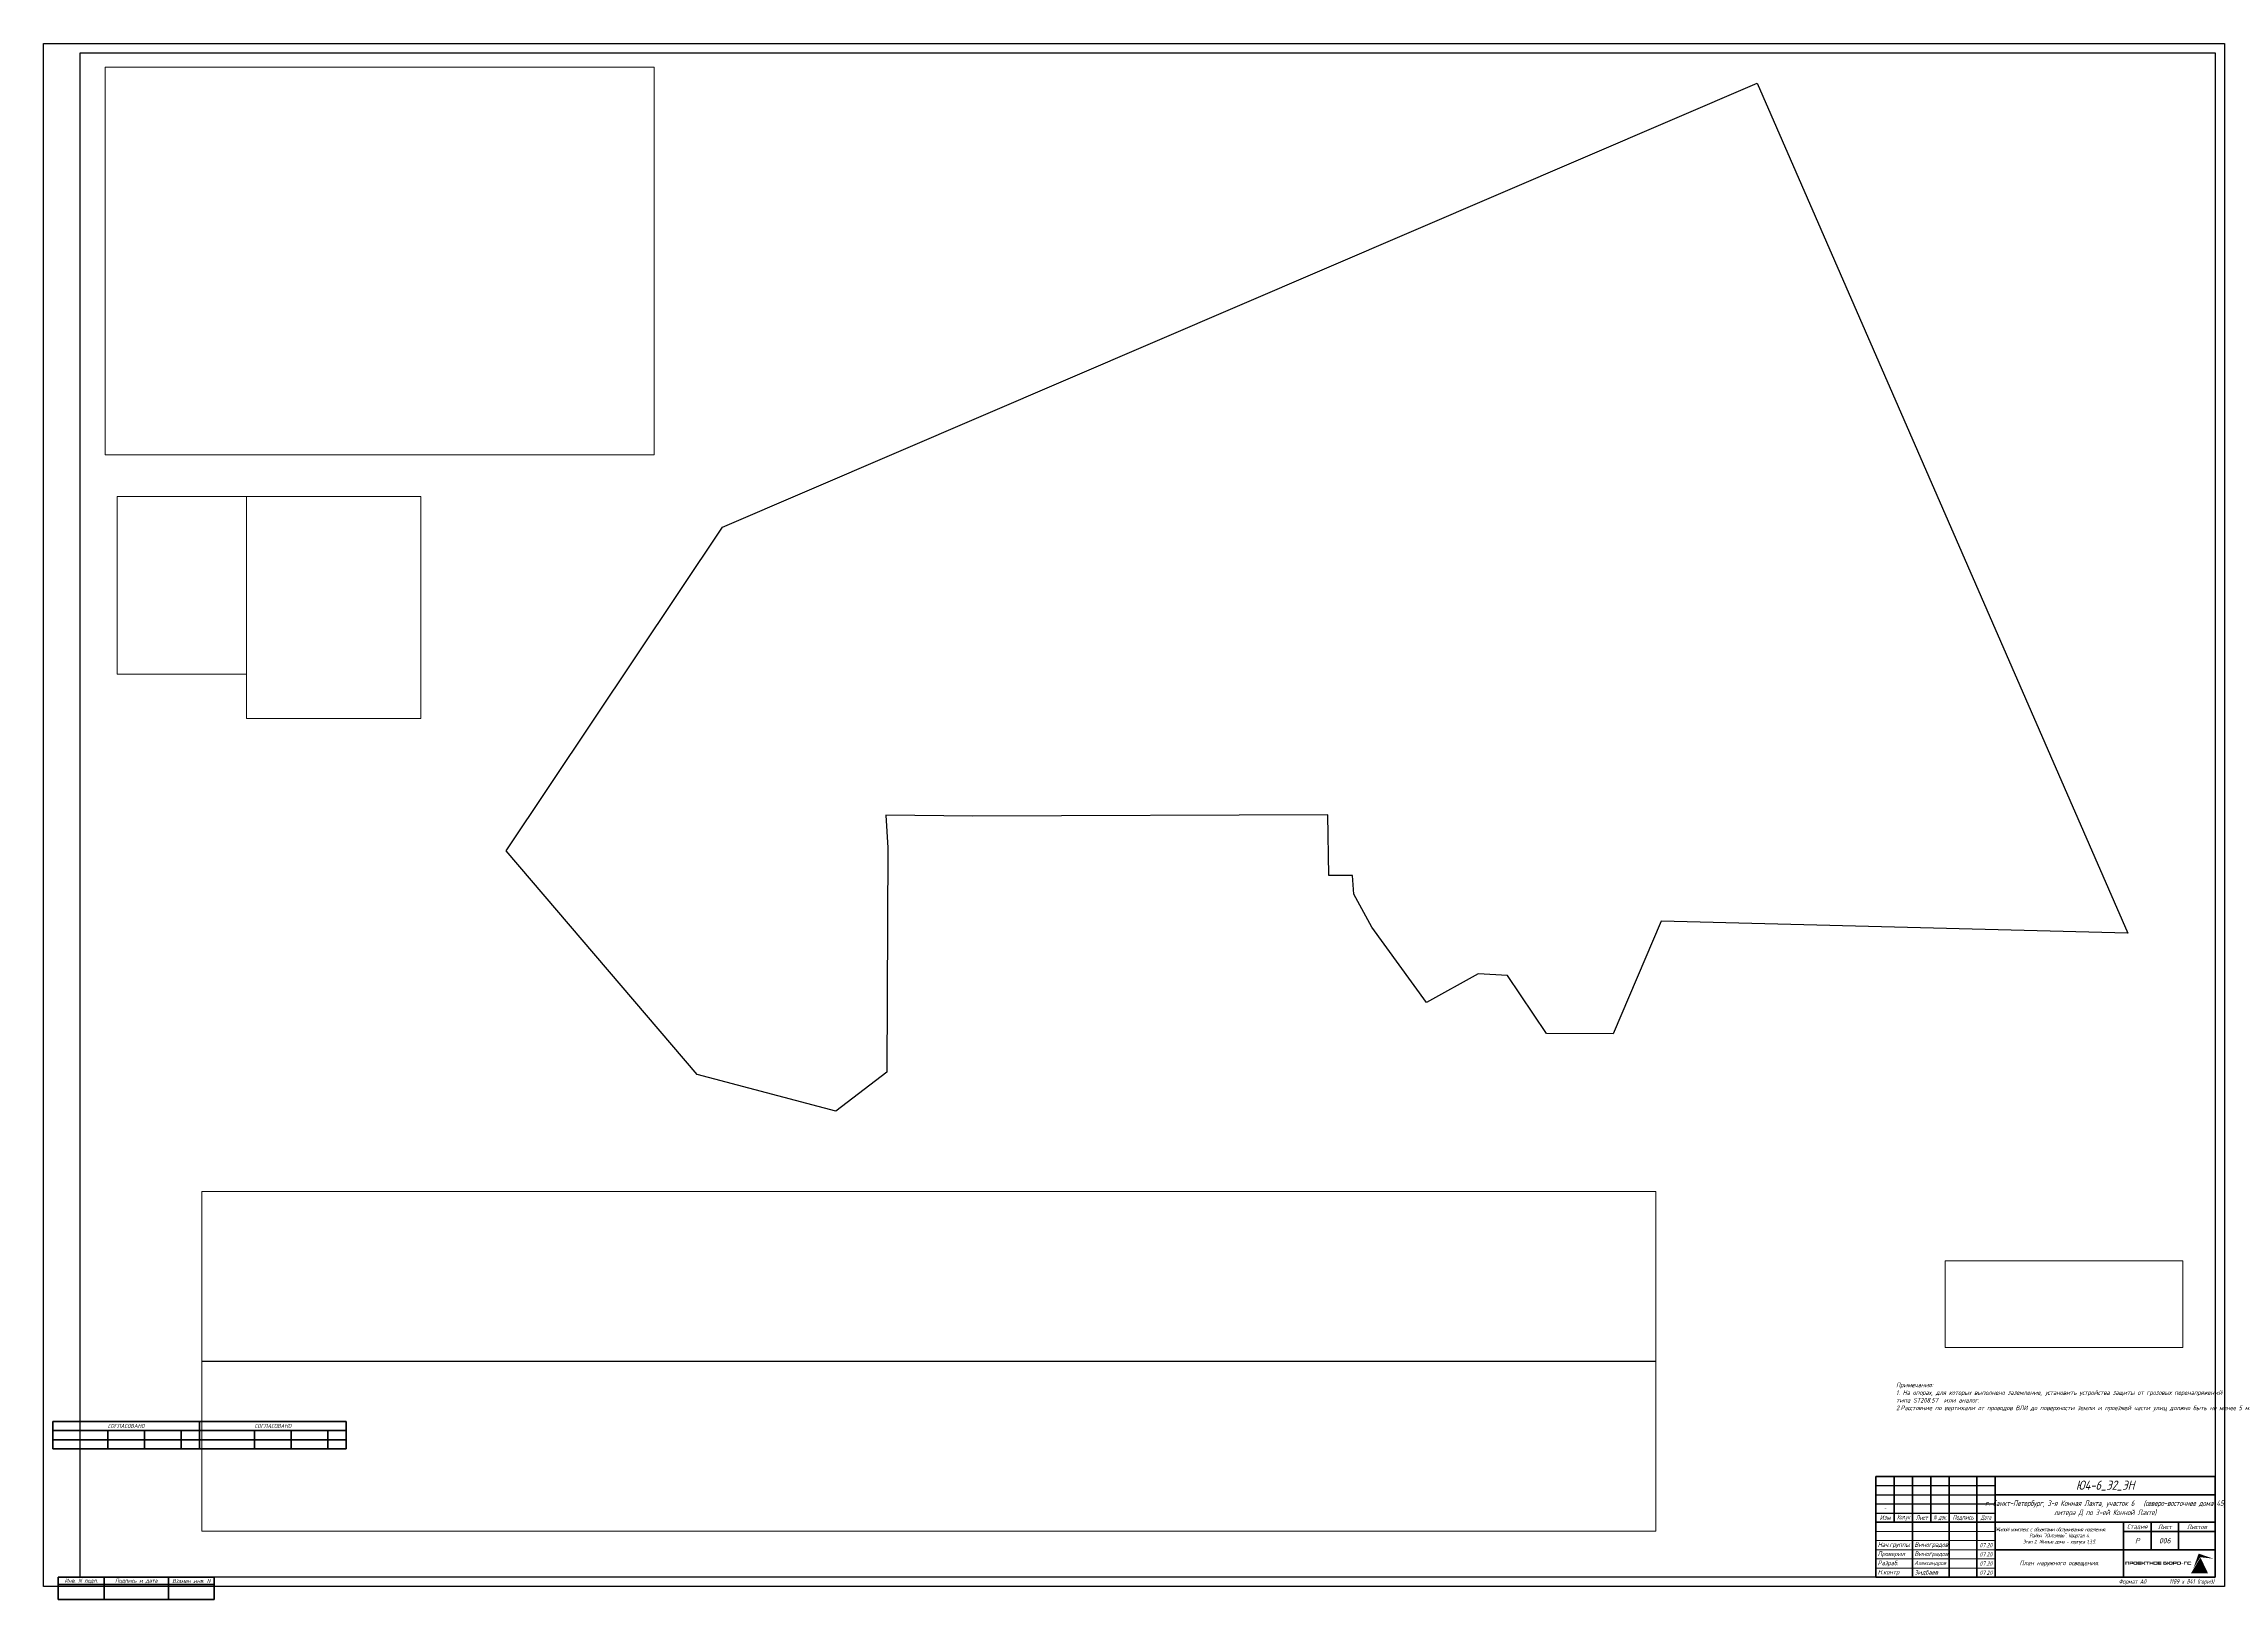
# Paper-space layout 'План наружного освещения_Э2' of a CAD drawing. Header units: millimetres. Extents: x -344 to 845, y -6 to 842.
# The model-space entities are those that its viewports show. They can reach past a viewport. Long polylines and large blocks are cut down to what shows.
import ezdxf
from ezdxf import colors
from ezdxf.entities.mleader import LeaderData, LeaderLine
from ezdxf.enums import TextEntityAlignment as Align
from ezdxf.math import Vec2, Vec3

# ---------------------------------------------------------------- set-up
doc = ezdxf.new("R2010")
doc.units = ezdxf.units.MM
doc.set_wipeout_variables(frame=1)
doc.linetypes.add('CONTINOUS', pattern=[0])
doc.layers.add('0 @ 1', color=7, linetype='Continuous')
for name, color, linetype, lineweight in [('_ПР_НО', 10, 'Continuous', 30), ('Общее_Логотип', 250, 'Continuous', 25), ('Общее_Рамка', 7, 'Continuous', 20), ('Общее_Рамка @ 1', 7, 'Continuous', 20), ('Общее_Текст @ 1', 7, 'Continuous', 30), ('ЭО_Воздушная линия', 10, 'Continuous', 35), ('ЭО_Кабельная линия', 3, 'ID_N', 30), ('ЭО_Пл_Опора', 10, 'Continuous', 35), ('ЭО_Пл_Опора_Светильники', 10, 'Continuous', 35), ('ЭО_Пл_Светильники', 10, 'Continuous', 25), ('ЭО_Пл_Светильники_Текст', 10, 'Continuous', 20), ('ЭС_Координата', 7, 'Continuous', 25)]:
    doc.layers.add(name, color=color, linetype=linetype, lineweight=lineweight)
doc.layers.add('ЭО_Vp', color=10, linetype='Continuous', lineweight=25, plot=False)
doc.styles.add('ПБГС', font='simplex.shx', dxfattribs={"width": 0.8, "oblique": 15})
doc.linetypes.add('ID_N', pattern='A,0,3,-3,["N",ПБГС,S=1.2,R=0,X=-1,Y=-0.5],-3,6', length=15)

# ---------------------------------------------------------------- blocks, each defined once
blk = doc.blocks.new('*T12')
at = {"color": 0, "linetype": 'ByBlock', "lineweight": 40, "transparency": 16777216}
for p, q in [((0, 0), (85, 0)), ((0, 0), (0, -12)), ((25, 0), (25, -12)), ((60, 0), (60, -12)), ((85, 0), (85, -12)), ((0, -4), (85, -4)), ((0, -12), (85, -12))]:
    blk.add_line(p, q, dxfattribs=at)
at = {"color": 0, "transparency": 16777216, "char_height": 2.25, "attachment_point": 5, "style": 'ПБГС'}
for s, insert, width in [('Инв. N подп.', (12.5, -2), 24), ('Подпись и дата', (42.5, -2), 34), ('Взамен инв. N', (72.5, -2), 24)]:
    blk.add_mtext(s, dxfattribs=dict(at, insert=insert, width=width))
blk = doc.blocks.new('*T13')
at = {"color": 0, "linetype": 'ByBlock', "lineweight": 40, "transparency": 16777216}
for p, q in [((0, 0), (160, 0)), ((0, 0), (0, -15)), ((80, 0), (80, -15)), ((160, 0), (160, -15)), ((0, -5), (160, -5)), ((0, -10), (160, -10)), ((30, -5), (30, -15)), ((50, -5), (50, -15)), ((70, -5), (70, -15)), ((110, -5), (110, -15)), ((130, -5), (130, -15)), ((150, -5), (150, -15)), ((0, -15), (160, -15))]:
    blk.add_line(p, q, dxfattribs=at)
at = {"color": 0, "transparency": 16777216, "char_height": 2.25, "width": 79, "attachment_point": 5, "style": 'ПБГС'}
for insert in [(40, -2.5), (120, -2.5)]:
    blk.add_mtext('СОГЛАСОВАНО', dxfattribs=dict(at, insert=insert))
blk = doc.blocks.new('*U11')
at = {"lineweight": 30}
for points in [[(0, 0), (-1189, 0), (-1189, 841), (0, 841)], [(-5, 5), (-1169, 5), (-1169, 836), (-5, 836)]]:
    blk.add_lwpolyline(points, close=True, dxfattribs=at)
for name, p in [('*T13', (-1184, 90)), ('*T12', (-1181, 5))]:
    blk.add_blockref(name, p)
blk = doc.blocks.new('ПБ-ГС_Логотип')
h = blk.add_hatch(color=256)
h.dxf.hatch_style = 1
h.paths.add_polyline_path([(-11.8, 8.6), (-11.8, 8.6), (-11.8, 8.6), (-11.8, 8.7), (-11.8, 8.7), (-11.8, 8.7), (-11.8, 8.8), (-11.8, 8.8), (-11.8, 8.8), (-11.8, 8.8), (-11.8, 8.9), (-11.8, 8.9), (-11.8, 8.9), (-11.8, 8.9), (-11.8, 8.9), (-11.8, 8.9), (-11.8, 8.9), (-11.8, 8.9), (-11.9, 8.9), (-11.9, 8.9), (-12, 8.9), (-12, 8.9), (-12.1, 8.9), (-12.2, 8.9), (-12.3, 8.9), (-12.4, 8.9), (-12.5, 8.9), (-12.6, 8.9), (-12.7, 8.9), (-12.9, 8.9), (-13.1, 8.9), (-13.3, 8.9), (-13.4, 8.9), (-13.5, 8.9), (-13.6, 8.9), (-13.7, 8.9), (-13.8, 8.9), (-13.9, 8.9), (-13.9, 8.9), (-14, 8.9), (-14.1, 8.9), (-14.1, 8.9), (-14.2, 8.9), (-14.2, 8.9), (-14.3, 8.9), (-14.3, 8.9), (-14.4, 8.9), (-14.4, 8.9), (-14.4, 8.9), (-14.4, 8.9), (-14.5, 8.9), (-14.5, 8.9), (-14.5, 8.9), (-14.5, 8.9), (-14.5, 8.9), (-14.5, 8.9), (-14.5, 8.9), (-14.5, 8.9), (-14.5, 8.8), (-14.5, 8.8), (-14.5, 8.8), (-14.5, 8.7), (-14.5, 8.7), (-14.5, 8.6), (-14.5, 8.5), (-14.5, 8.4), (-14.5, 8.4), (-14.5, 8.3), (-14.5, 8.2), (-14.5, 8), (-14.5, 7.8), (-14.5, 7.6), (-14.5, 7.5), (-14.5, 7.4), (-14.5, 7.3), (-14.5, 7.2), (-14.5, 7.2), (-14.5, 7.1), (-14.5, 7), (-14.5, 7), (-14.5, 6.9), (-14.5, 6.9), (-14.5, 6.8), (-14.5, 6.8), (-14.5, 6.8), (-14.5, 6.7), (-14.5, 6.7), (-14.5, 6.7), (-14.5, 6.7), (-14.5, 6.6), (-14.5, 6.6), (-14.5, 6.6), (-14.5, 6.6), (-14.5, 6.6), (-14.5, 6.6), (-14.5, 6.6), (-14.5, 6.6), (-14.4, 6.6), (-14.4, 6.6), (-14.4, 6.6), (-14.3, 6.6), (-14.2, 6.6), (-14.1, 6.6), (-14.1, 6.6), (-14, 6.6), (-14, 6.6), (-14, 6.6), (-14, 6.6), (-13.9, 6.6), (-13.9, 6.6), (-13.9, 6.6), (-13.9, 6.6), (-13.9, 6.6), (-13.9, 6.6), (-13.9, 6.6), (-13.9, 6.6), (-13.9, 6.6), (-13.9, 6.6), (-13.9, 6.7), (-13.9, 6.7), (-13.9, 6.8), (-13.9, 6.8), (-13.9, 6.9), (-13.9, 6.9), (-13.9, 7), (-13.9, 7.1), (-13.9, 7.2), (-13.9, 7.5), (-13.9, 7.7), (-13.9, 7.8), (-13.9, 7.8), (-13.9, 7.9), (-13.9, 8), (-13.9, 8), (-13.9, 8), (-13.9, 8.1), (-13.9, 8.1), (-13.9, 8.2), (-13.9, 8.2), (-13.9, 8.2), (-13.9, 8.3), (-13.9, 8.3), (-13.9, 8.3), (-13.9, 8.3), (-13.9, 8.4), (-13.9, 8.4), (-13.9, 8.4), (-13.9, 8.4), (-13.9, 8.4), (-13.9, 8.4), (-13.9, 8.4), (-13.9, 8.4), (-13.8, 8.4), (-13.8, 8.4), (-13.8, 8.4), (-13.7, 8.4), (-13.7, 8.4), (-13.6, 8.4), (-13.5, 8.4), (-13.4, 8.4), (-13.3, 8.4), (-13.1, 8.4), (-13, 8.4), (-12.8, 8.4), (-12.8, 8.4), (-12.8, 8.4), (-12.7, 8.4), (-12.7, 8.4), (-12.6, 8.4), (-12.6, 8.4), (-12.6, 8.4), (-12.5, 8.4), (-12.5, 8.4), (-12.4, 8.4), (-12.4, 8.4), (-12.4, 8.4), (-12.4, 8.4), (-12.4, 8.4), (-12.4, 8.4), (-12.4, 8.4), (-12.4, 8.4), (-12.4, 8.3), (-12.4, 8.3), (-12.4, 8.3), (-12.4, 8.3), (-12.4, 8.2), (-12.4, 8.2), (-12.4, 8.1), (-12.4, 8.1), (-12.4, 8), (-12.4, 7.9), (-12.4, 7.7), (-12.4, 7.6), (-12.4, 7.5), (-12.4, 7.3), (-12.4, 7.2), (-12.4, 7.1), (-12.4, 7.1), (-12.4, 7), (-12.4, 7), (-12.4, 6.9), (-12.4, 6.9), (-12.4, 6.8), (-12.4, 6.8), (-12.4, 6.8), (-12.4, 6.7), (-12.4, 6.7), (-12.4, 6.7), (-12.4, 6.7), (-12.4, 6.6), (-12.4, 6.6), (-12.4, 6.6), (-12.4, 6.6), (-12.4, 6.6), (-12.4, 6.6), (-12.4, 6.6), (-12.4, 6.6), (-12.3, 6.6), (-12.3, 6.6), (-12.3, 6.6), (-12.2, 6.6), (-12.1, 6.6), (-12, 6.6), (-12, 6.6), (-11.9, 6.6), (-11.9, 6.6), (-11.9, 6.6), (-11.8, 6.6), (-11.8, 6.6), (-11.8, 6.6), (-11.8, 6.6), (-11.8, 6.6), (-11.8, 6.6), (-11.8, 6.6), (-11.8, 6.6), (-11.8, 6.6), (-11.8, 6.6), (-11.8, 6.7), (-11.8, 6.7), (-11.8, 6.8), (-11.8, 6.8), (-11.8, 6.9), (-11.8, 7), (-11.8, 7), (-11.8, 7.1), (-11.8, 7.2), (-11.8, 7.4), (-11.8, 7.7), (-11.8, 7.9), (-11.8, 8.1), (-11.8, 8.2), (-11.8, 8.2), (-11.8, 8.3), (-11.8, 8.4), (-11.8, 8.4), (-11.8, 8.5)])
h = blk.add_hatch(color=256)
h.dxf.hatch_style = 1
h.paths.add_polyline_path([(-9.6, 7.2), (-9.6, 7.2), (-9.6, 7.2), (-9.7, 7.2), (-9.7, 7.2), (-9.7, 7.2), (-9.7, 7.2), (-9.8, 7.2), (-9.8, 7.2), (-9.8, 7.2), (-9.9, 7.2), (-9.9, 7.2), (-9.9, 7.2), (-9.9, 7.2), (-10, 7.2), (-10.1, 7.2), (-10.1, 7.2), (-10.2, 7.2), (-10.3, 7.2), (-10.5, 7.2), (-10.6, 7.2), (-10.7, 7.2), (-10.7, 7.2), (-10.7, 7.2), (-10.8, 7.2), (-10.8, 7.2), (-10.8, 7.2), (-10.8, 7.2), (-10.9, 7.2), (-10.9, 7.2), (-10.9, 7.2), (-10.9, 7.2), (-10.9, 7.2), (-10.9, 7.2), (-10.9, 7.2), (-10.9, 7.2), (-10.9, 7.2), (-10.9, 7.2), (-10.9, 7.1), (-10.9, 7.1), (-10.9, 7.1), (-10.9, 7.1), (-10.9, 7.1), (-10.9, 7), (-10.9, 7), (-10.9, 7), (-10.9, 6.9), (-10.9, 6.8), (-10.9, 6.8), (-10.9, 6.7), (-10.9, 6.7), (-10.9, 6.6), (-10.9, 6.6), (-10.9, 6.6), (-10.9, 6.6), (-10.9, 6.6), (-10.9, 6.6), (-10.9, 6.6), (-10.9, 6.6), (-10.9, 6.6), (-10.9, 6.6), (-11, 6.6), (-11, 6.6), (-11, 6.6), (-11, 6.6), (-11, 6.6), (-11.1, 6.6), (-11.1, 6.6), (-11.2, 6.6), (-11.2, 6.6), (-11.3, 6.6), (-11.4, 6.6), (-11.4, 6.6), (-11.4, 6.6), (-11.5, 6.6), (-11.5, 6.6), (-11.5, 6.6), (-11.5, 6.6), (-11.5, 6.6), (-11.5, 6.6), (-11.5, 6.6), (-11.5, 6.6), (-11.5, 6.6), (-11.5, 6.6), (-11.5, 6.7), (-11.5, 6.7), (-11.5, 6.7), (-11.5, 6.7), (-11.5, 6.7), (-11.5, 6.8), (-11.5, 6.8), (-11.5, 6.8), (-11.5, 6.9), (-11.5, 6.9), (-11.5, 7), (-11.5, 7), (-11.5, 7.1), (-11.5, 7.1), (-11.5, 7.2), (-11.5, 7.2), (-11.5, 7.3), (-11.5, 7.4), (-11.5, 7.5), (-11.5, 7.5), (-11.5, 7.6), (-11.5, 7.8), (-11.5, 7.9), (-11.5, 8.1), (-11.5, 8.3), (-11.5, 8.3), (-11.5, 8.4), (-11.5, 8.5), (-11.5, 8.5), (-11.5, 8.6), (-11.5, 8.7), (-11.5, 8.7), (-11.5, 8.8), (-11.5, 8.8), (-11.5, 8.8), (-11.5, 8.9), (-11.5, 8.9), (-11.5, 8.9), (-11.5, 8.9), (-11.5, 8.9), (-11.5, 8.9), (-11.5, 8.9), (-11.5, 8.9), (-11.5, 8.9), (-11.5, 8.9), (-11.5, 8.9), (-11.4, 8.9), (-11.4, 8.9), (-11.4, 8.9), (-11.4, 8.9), (-11.4, 8.9), (-11.3, 8.9), (-11.3, 8.9), (-11.3, 8.9), (-11.2, 8.9), (-11.2, 8.9), (-11.2, 8.9), (-11.1, 8.9), (-11.1, 8.9), (-11, 8.9), (-11, 8.9), (-10.9, 8.9), (-10.9, 8.9), (-10.8, 8.9), (-10.7, 8.9), (-10.5, 8.9), (-10.3, 8.9), (-10.1, 8.9), (-10.1, 8.9), (-10, 8.9), (-10, 8.9), (-9.9, 8.9), (-9.9, 8.9), (-9.8, 8.9), (-9.8, 8.9), (-9.7, 8.9), (-9.7, 8.9), (-9.7, 8.9), (-9.7, 8.9), (-9.6, 8.9), (-9.6, 8.9), (-9.6, 8.9), (-9.6, 8.9), (-9.6, 8.9), (-9.6, 8.9), (-9.5, 8.9), (-9.5, 8.9), (-9.4, 8.9), (-9.4, 8.9), (-9.4, 8.9), (-9.3, 8.9), (-9.2, 8.9), (-9.2, 8.9), (-9.1, 8.8), (-9.1, 8.8), (-9.1, 8.8), (-9, 8.8), (-9, 8.8), (-9, 8.7), (-8.9, 8.7), (-8.9, 8.7), (-8.9, 8.7), (-8.9, 8.6), (-8.9, 8.6), (-8.9, 8.6), (-8.9, 8.5), (-8.9, 8.5), (-8.9, 8.5), (-8.9, 8.4), (-8.8, 8.4), (-8.8, 8.3), (-8.8, 8.3), (-8.8, 8.2), (-8.8, 8.2), (-8.8, 8.1), (-8.8, 8.1), (-8.8, 8.1), (-8.8, 8), (-8.8, 8), (-8.8, 8), (-8.8, 7.9), (-8.8, 7.9), (-8.8, 7.9), (-8.8, 7.8), (-8.8, 7.8), (-8.9, 7.7), (-8.9, 7.6), (-8.9, 7.5), (-8.9, 7.5), (-8.9, 7.4), (-8.9, 7.4), (-8.9, 7.4), (-8.9, 7.3), (-9, 7.3), (-9, 7.3), (-9, 7.3), (-9, 7.3), (-9, 7.3), (-9.1, 7.2), (-9.1, 7.2), (-9.1, 7.2), (-9.1, 7.2), (-9.2, 7.2), (-9.2, 7.2), (-9.3, 7.2), (-9.3, 7.2), (-9.4, 7.2), (-9.4, 7.2), (-9.5, 7.2), (-9.5, 7.2), (-9.6, 7.2), (-9.6, 7.2), (-9.6, 7.2)])
h.paths.add_polyline_path([(-9.5, 8.4), (-9.5, 8.3), (-9.5, 8.3), (-9.5, 8.3), (-9.5, 8.3), (-9.5, 8.3), (-9.5, 8.2), (-9.5, 8.2), (-9.5, 8.1), (-9.5, 8.1), (-9.5, 8.1), (-9.5, 8.1), (-9.5, 8.1), (-9.5, 8.1), (-9.5, 8.1), (-9.5, 8), (-9.5, 8), (-9.5, 7.9), (-9.5, 7.9), (-9.5, 7.9), (-9.5, 7.8), (-9.5, 7.8), (-9.5, 7.8), (-9.5, 7.8), (-9.5, 7.7), (-9.5, 7.7), (-9.5, 7.7), (-9.5, 7.7), (-9.6, 7.7), (-9.6, 7.7), (-9.7, 7.7), (-9.7, 7.7), (-9.7, 7.7), (-9.7, 7.7), (-9.7, 7.7), (-9.7, 7.7), (-9.7, 7.7), (-9.8, 7.7), (-9.8, 7.7), (-9.9, 7.7), (-9.9, 7.7), (-10, 7.7), (-10.1, 7.7), (-10.2, 7.7), (-10.4, 7.7), (-10.5, 7.7), (-10.5, 7.7), (-10.6, 7.7), (-10.6, 7.7), (-10.7, 7.7), (-10.7, 7.7), (-10.8, 7.7), (-10.8, 7.7), (-10.8, 7.7), (-10.8, 7.7), (-10.8, 7.7), (-10.9, 7.7), (-10.9, 7.7), (-10.9, 7.7), (-10.9, 7.7), (-10.9, 7.7), (-10.9, 7.7), (-10.9, 7.7), (-10.9, 7.8), (-10.9, 7.8), (-10.9, 7.8), (-10.9, 7.8), (-10.9, 7.9), (-10.9, 8), (-10.9, 8.1), (-10.9, 8.2), (-10.9, 8.2), (-10.9, 8.3), (-10.9, 8.3), (-10.9, 8.3), (-10.9, 8.3), (-10.9, 8.4), (-10.9, 8.4), (-10.9, 8.4), (-10.9, 8.4), (-10.9, 8.4), (-10.9, 8.4), (-10.8, 8.4), (-10.8, 8.4), (-10.7, 8.4), (-10.7, 8.4), (-10.6, 8.4), (-10.5, 8.4), (-10.2, 8.4), (-10.1, 8.4), (-10.1, 8.4), (-10, 8.4), (-10, 8.4), (-9.9, 8.4), (-9.9, 8.4), (-9.8, 8.4), (-9.8, 8.4), (-9.8, 8.4), (-9.8, 8.4), (-9.8, 8.4), (-9.7, 8.4), (-9.7, 8.4), (-9.7, 8.4), (-9.7, 8.4), (-9.7, 8.4), (-9.7, 8.4), (-9.7, 8.4), (-9.7, 8.4), (-9.6, 8.4), (-9.6, 8.4), (-9.6, 8.4), (-9.6, 8.4), (-9.5, 8.4)], flags=16)
h = blk.add_hatch(color=256)
h.dxf.hatch_style = 1
h.paths.add_polyline_path([(-6.9, 6.6), (-6.9, 6.6), (-6.9, 6.6), (-6.9, 6.6), (-6.9, 6.6), (-7, 6.6), (-7, 6.6), (-7, 6.6), (-7.1, 6.6), (-7.1, 6.6), (-7.2, 6.6), (-7.2, 6.6), (-7.3, 6.6), (-7.4, 6.6), (-7.4, 6.6), (-7.5, 6.6), (-7.5, 6.6), (-7.6, 6.6), (-7.6, 6.6), (-7.6, 6.6), (-7.6, 6.6), (-7.6, 6.6), (-7.6, 6.6), (-7.6, 6.6), (-7.6, 6.6), (-7.7, 6.6), (-7.7, 6.6), (-7.7, 6.6), (-7.8, 6.6), (-7.8, 6.6), (-7.8, 6.6), (-7.9, 6.6), (-7.9, 6.6), (-8, 6.6), (-8.1, 6.6), (-8.2, 6.6), (-8.2, 6.6), (-8.3, 6.6), (-8.3, 6.6), (-8.4, 6.7), (-8.4, 6.7), (-8.4, 6.7), (-8.4, 6.7), (-8.5, 6.7), (-8.5, 6.7), (-8.5, 6.8), (-8.5, 6.8), (-8.6, 6.8), (-8.6, 6.9), (-8.6, 6.9), (-8.6, 7), (-8.6, 7), (-8.6, 7.1), (-8.6, 7.1), (-8.6, 7.2), (-8.6, 7.2), (-8.7, 7.3), (-8.7, 7.4), (-8.7, 7.4), (-8.7, 7.4), (-8.7, 7.4), (-8.7, 7.4), (-8.7, 7.4), (-8.7, 7.5), (-8.7, 7.5), (-8.7, 7.5), (-8.7, 7.5), (-8.7, 7.5), (-8.7, 7.6), (-8.7, 7.6), (-8.7, 7.7), (-8.7, 7.7), (-8.7, 7.7), (-8.7, 7.9), (-8.7, 7.9), (-8.7, 7.9), (-8.7, 8), (-8.7, 8), (-8.7, 8), (-8.7, 8.1), (-8.7, 8.1), (-8.7, 8.1), (-8.7, 8.1), (-8.7, 8.1), (-8.7, 8.1), (-8.7, 8.1), (-8.7, 8.1), (-8.7, 8.1), (-8.6, 8.2), (-8.6, 8.2), (-8.6, 8.3), (-8.6, 8.3), (-8.6, 8.4), (-8.6, 8.4), (-8.6, 8.5), (-8.6, 8.5), (-8.6, 8.6), (-8.5, 8.7), (-8.5, 8.7), (-8.5, 8.7), (-8.4, 8.8), (-8.4, 8.8), (-8.4, 8.8), (-8.4, 8.8), (-8.4, 8.8), (-8.3, 8.8), (-8.3, 8.9), (-8.3, 8.9), (-8.2, 8.9), (-8.2, 8.9), (-8.2, 8.9), (-8.1, 8.9), (-8.1, 8.9), (-8, 8.9), (-8, 8.9), (-8, 8.9), (-7.9, 8.9), (-7.9, 8.9), (-7.8, 8.9), (-7.7, 8.9), (-7.7, 8.9), (-7.6, 8.9), (-7.6, 8.9), (-7.6, 8.9), (-7.6, 8.9), (-7.6, 8.9), (-7.6, 8.9), (-7.6, 8.9), (-7.6, 8.9), (-7.5, 8.9), (-7.5, 8.9), (-7.5, 8.9), (-7.4, 8.9), (-7.4, 8.9), (-7.3, 8.9), (-7.2, 8.9), (-7.1, 8.9), (-7.1, 8.9), (-7, 8.9), (-7, 8.9), (-6.9, 8.9), (-6.9, 8.9), (-6.9, 8.9), (-6.9, 8.9), (-6.9, 8.9), (-6.9, 8.9), (-6.9, 8.9), (-6.9, 8.9), (-6.8, 8.9), (-6.8, 8.9), (-6.8, 8.9), (-6.8, 8.9), (-6.7, 8.9), (-6.7, 8.9), (-6.6, 8.9), (-6.6, 8.9), (-6.5, 8.9), (-6.4, 8.9), (-6.3, 8.9), (-6.3, 8.9), (-6.2, 8.9), (-6.2, 8.8), (-6.1, 8.8), (-6.1, 8.8), (-6.1, 8.8), (-6.1, 8.8), (-6, 8.8), (-6, 8.7), (-6, 8.7), (-6, 8.7), (-5.9, 8.6), (-5.9, 8.6), (-5.9, 8.6), (-5.9, 8.5), (-5.9, 8.5), (-5.9, 8.4), (-5.9, 8.3), (-5.9, 8.3), (-5.9, 8.2), (-5.9, 8.1), (-5.9, 8.1), (-5.9, 8.1), (-5.9, 8.1), (-5.9, 8.1), (-5.9, 8.1), (-5.9, 8), (-5.9, 8), (-5.9, 8), (-5.9, 8), (-5.9, 7.9), (-5.9, 7.9), (-5.9, 7.9), (-5.9, 7.8), (-5.9, 7.7), (-5.9, 7.6), (-5.9, 7.6), (-5.9, 7.5), (-5.9, 7.5), (-5.9, 7.5), (-5.9, 7.5), (-5.9, 7.4), (-5.9, 7.4), (-5.9, 7.4), (-5.9, 7.4), (-5.9, 7.4), (-5.9, 7.4), (-5.9, 7.4), (-5.9, 7.4), (-5.9, 7.4), (-5.9, 7.3), (-5.9, 7.3), (-5.9, 7.3), (-5.9, 7.2), (-5.9, 7.2), (-5.9, 7.1), (-5.9, 7.1), (-5.9, 7), (-5.9, 6.9), (-6, 6.9), (-6, 6.8), (-6, 6.8), (-6.1, 6.7), (-6.1, 6.7), (-6.1, 6.7), (-6.1, 6.7), (-6.1, 6.7), (-6.2, 6.7), (-6.2, 6.6), (-6.2, 6.6), (-6.3, 6.6), (-6.3, 6.6), (-6.3, 6.6), (-6.4, 6.6), (-6.4, 6.6), (-6.5, 6.6), (-6.5, 6.6), (-6.5, 6.6), (-6.6, 6.6), (-6.7, 6.6), (-6.7, 6.6), (-6.8, 6.6), (-6.8, 6.6), (-6.9, 6.6), (-6.9, 6.6), (-6.9, 6.6)])
h.paths.add_polyline_path([(-7.8, 8.4), (-7.7, 8.4), (-7.7, 8.4), (-7.7, 8.4), (-7.7, 8.4), (-7.7, 8.4), (-7.6, 8.4), (-7.6, 8.4), (-7.6, 8.4), (-7.6, 8.4), (-7.6, 8.4), (-7.6, 8.4), (-7.6, 8.4), (-7.5, 8.4), (-7.5, 8.4), (-7.4, 8.4), (-7.3, 8.4), (-7.2, 8.4), (-7.1, 8.4), (-7.1, 8.4), (-7, 8.4), (-7, 8.4), (-7, 8.4), (-6.9, 8.4), (-6.9, 8.4), (-6.9, 8.4), (-6.9, 8.4), (-6.9, 8.4), (-6.9, 8.4), (-6.9, 8.4), (-6.9, 8.4), (-6.9, 8.4), (-6.8, 8.4), (-6.8, 8.4), (-6.8, 8.4), (-6.7, 8.4), (-6.7, 8.4), (-6.7, 8.4), (-6.6, 8.3), (-6.6, 8.3), (-6.6, 8.3), (-6.6, 8.3), (-6.6, 8.3), (-6.5, 8.3), (-6.5, 8.3), (-6.5, 8.2), (-6.5, 8.2), (-6.5, 8.2), (-6.5, 8.1), (-6.5, 8.1), (-6.5, 8.1), (-6.5, 8), (-6.5, 8), (-6.5, 8), (-6.5, 8), (-6.5, 8), (-6.5, 8), (-6.5, 8), (-6.5, 7.9), (-6.5, 7.9), (-6.5, 7.9), (-6.5, 7.8), (-6.5, 7.7), (-6.5, 7.7), (-6.5, 7.6), (-6.5, 7.6), (-6.5, 7.6), (-6.5, 7.6), (-6.5, 7.6), (-6.5, 7.5), (-6.5, 7.5), (-6.5, 7.5), (-6.5, 7.5), (-6.5, 7.5), (-6.5, 7.5), (-6.5, 7.4), (-6.5, 7.4), (-6.5, 7.4), (-6.5, 7.3), (-6.5, 7.3), (-6.5, 7.3), (-6.5, 7.3), (-6.5, 7.2), (-6.5, 7.2), (-6.6, 7.2), (-6.6, 7.2), (-6.6, 7.2), (-6.6, 7.1), (-6.6, 7.1), (-6.6, 7.1), (-6.7, 7.1), (-6.8, 7.1), (-6.8, 7.1), (-6.8, 7.1), (-6.8, 7.1), (-6.9, 7.1), (-6.9, 7.1), (-6.9, 7.1), (-6.9, 7.1), (-6.9, 7.1), (-6.9, 7.1), (-7, 7.1), (-7, 7.1), (-7.1, 7.1), (-7.1, 7.1), (-7.2, 7.1), (-7.3, 7.1), (-7.4, 7.1), (-7.5, 7.1), (-7.5, 7.1), (-7.5, 7.1), (-7.6, 7.1), (-7.6, 7.1), (-7.6, 7.1), (-7.6, 7.1), (-7.6, 7.1), (-7.6, 7.1), (-7.6, 7.1), (-7.6, 7.1), (-7.6, 7.1), (-7.6, 7.1), (-7.7, 7.1), (-7.7, 7.1), (-7.7, 7.1), (-7.8, 7.1), (-7.8, 7.1), (-7.9, 7.1), (-7.9, 7.1), (-7.9, 7.2), (-7.9, 7.2), (-7.9, 7.2), (-8, 7.2), (-8, 7.2), (-8, 7.2), (-8, 7.2), (-8, 7.3), (-8, 7.3), (-8, 7.4), (-8, 7.4), (-8, 7.4), (-8, 7.5), (-8, 7.5), (-8, 7.5), (-8, 7.5), (-8, 7.5), (-8, 7.5), (-8, 7.6), (-8, 7.6), (-8, 7.6), (-8, 7.7), (-8, 7.8), (-8, 7.8), (-8, 7.9), (-8, 7.9), (-8, 7.9), (-8, 7.9), (-8, 7.9), (-8, 8), (-8, 8), (-8, 8), (-8, 8), (-8, 8), (-8, 8), (-8, 8), (-8, 8.1), (-8, 8.1), (-8, 8.1), (-8, 8.2), (-8, 8.2), (-8, 8.2), (-8, 8.2), (-8, 8.3), (-8, 8.3), (-8, 8.3), (-7.9, 8.3), (-7.9, 8.3), (-7.9, 8.4), (-7.9, 8.4), (-7.9, 8.4)], flags=16)
h = blk.add_hatch(color=256)
h.dxf.hatch_style = 1
h.paths.add_polyline_path([(-3, 8.7), (-3, 8.8), (-3, 8.8), (-3, 8.8), (-3, 8.9), (-3, 8.9), (-3, 8.9), (-3, 8.9), (-3, 8.9), (-3, 8.9), (-3, 8.9), (-3.1, 8.9), (-3.1, 8.9), (-3.1, 8.9), (-3.1, 8.9), (-3.2, 8.9), (-3.2, 8.9), (-3.3, 8.9), (-3.4, 8.9), (-3.5, 8.9), (-3.6, 8.9), (-3.8, 8.9), (-3.9, 8.9), (-4.5, 8.9), (-4.6, 8.9), (-4.8, 8.9), (-4.9, 8.9), (-5, 8.9), (-5.1, 8.9), (-5.2, 8.9), (-5.3, 8.9), (-5.3, 8.9), (-5.4, 8.9), (-5.4, 8.9), (-5.5, 8.9), (-5.5, 8.9), (-5.6, 8.9), (-5.6, 8.9), (-5.6, 8.9), (-5.6, 8.9), (-5.6, 8.9), (-5.6, 8.9), (-5.6, 8.9), (-5.6, 8.9), (-5.6, 8.9), (-5.6, 8.8), (-5.6, 8.8), (-5.6, 8.8), (-5.6, 8.7), (-5.6, 8.6), (-5.6, 8.5), (-5.6, 8.4), (-5.6, 8.3), (-5.6, 8.2), (-5.6, 7.9), (-5.6, 7.7), (-5.6, 7.6), (-5.6, 7.4), (-5.6, 7.3), (-5.6, 7.2), (-5.6, 7.1), (-5.6, 7), (-5.6, 7), (-5.6, 6.9), (-5.6, 6.8), (-5.6, 6.8), (-5.6, 6.7), (-5.6, 6.7), (-5.6, 6.7), (-5.6, 6.6), (-5.6, 6.6), (-5.6, 6.6), (-5.6, 6.6), (-5.6, 6.6), (-5.6, 6.6), (-5.6, 6.6), (-5.6, 6.6), (-5.6, 6.6), (-5.6, 6.6), (-5.5, 6.6), (-5.5, 6.6), (-5.5, 6.6), (-5.4, 6.6), (-5.4, 6.6), (-5.3, 6.6), (-5.2, 6.6), (-5, 6.6), (-4.9, 6.6), (-4.8, 6.6), (-4.6, 6.6), (-4.3, 6.6), (-4.2, 6.6), (-4.1, 6.6), (-3.9, 6.6), (-3.8, 6.6), (-3.7, 6.6), (-3.6, 6.6), (-3.5, 6.6), (-3.4, 6.6), (-3.3, 6.6), (-3.3, 6.6), (-3.2, 6.6), (-3.2, 6.6), (-3.1, 6.6), (-3.1, 6.6), (-3.1, 6.6), (-3.1, 6.6), (-3, 6.6), (-3, 6.6), (-3, 6.6), (-3, 6.6), (-3, 6.6), (-3, 6.7), (-3, 6.7), (-3, 6.9), (-3, 7), (-3, 7), (-3, 7), (-3, 7.1), (-3, 7.1), (-3, 7.1), (-3, 7.1), (-3, 7.1), (-3, 7.1), (-3, 7.1), (-3.1, 7.1), (-3.1, 7.1), (-3.1, 7.1), (-3.2, 7.1), (-3.3, 7.1), (-3.4, 7.1), (-3.5, 7.1), (-3.6, 7.1), (-3.8, 7.1), (-4, 7.1), (-4.2, 7.1), (-4.3, 7.1), (-4.4, 7.1), (-4.5, 7.1), (-4.6, 7.1), (-4.6, 7.1), (-4.7, 7.1), (-4.8, 7.1), (-4.8, 7.1), (-4.9, 7.1), (-4.9, 7.1), (-4.9, 7.1), (-5, 7.1), (-5, 7.1), (-5, 7.1), (-5, 7.1), (-5, 7.1), (-5, 7.1), (-5, 7.1), (-5, 7.1), (-5, 7.2), (-5, 7.2), (-5, 7.2), (-5, 7.3), (-5, 7.4), (-5, 7.4), (-5, 7.5), (-5, 7.5), (-5, 7.5), (-5, 7.5), (-5, 7.5), (-5, 7.5), (-5, 7.5), (-5, 7.5), (-5, 7.5), (-5, 7.5), (-5, 7.5), (-5, 7.5), (-4.9, 7.5), (-4.9, 7.5), (-4.8, 7.5), (-4.7, 7.5), (-4.6, 7.5), (-4.5, 7.5), (-4.4, 7.5), (-4.2, 7.5), (-4, 7.5), (-3.9, 7.5), (-3.8, 7.5), (-3.7, 7.5), (-3.6, 7.5), (-3.5, 7.5), (-3.4, 7.5), (-3.3, 7.5), (-3.3, 7.5), (-3.2, 7.5), (-3.2, 7.5), (-3.2, 7.5), (-3.1, 7.5), (-3.1, 7.5), (-3.1, 7.5), (-3.1, 7.5), (-3, 7.5), (-3, 7.5), (-3, 7.6), (-3, 7.6), (-3, 7.6), (-3, 7.6), (-3, 7.7), (-3, 7.8), (-3, 7.8), (-3, 7.9), (-3, 7.9), (-3, 7.9), (-3, 7.9), (-3, 8), (-3, 8), (-3, 8), (-3, 8), (-3, 8), (-3, 8), (-3.1, 8), (-3.1, 8), (-3.1, 8), (-3.2, 8), (-3.3, 8), (-3.3, 8), (-3.4, 8), (-3.5, 8), (-3.6, 8), (-3.7, 8), (-4, 8), (-4.2, 8), (-4.3, 8), (-4.4, 8), (-4.5, 8), (-4.5, 8), (-4.6, 8), (-4.7, 8), (-4.7, 8), (-4.8, 8), (-4.8, 8), (-4.9, 8), (-4.9, 8), (-4.9, 8), (-5, 8), (-5, 8), (-5, 8), (-5, 8), (-5, 8), (-5, 8), (-5, 8), (-5, 8), (-5, 8.1), (-5, 8.3), (-5, 8.3), (-5, 8.3), (-5, 8.3), (-5, 8.4), (-5, 8.4), (-5, 8.4), (-5, 8.4), (-5, 8.4), (-5, 8.4), (-5, 8.4), (-5, 8.4), (-5, 8.4), (-4.9, 8.4), (-4.9, 8.4), (-4.8, 8.4), (-4.7, 8.4), (-4.6, 8.4), (-4.5, 8.4), (-4.4, 8.4), (-4.2, 8.4), (-4, 8.4), (-3.8, 8.4), (-3.7, 8.4), (-3.6, 8.4), (-3.5, 8.4), (-3.4, 8.4), (-3.4, 8.4), (-3.3, 8.4), (-3.3, 8.4), (-3.2, 8.4), (-3.2, 8.4), (-3.1, 8.4), (-3.1, 8.4), (-3.1, 8.4), (-3.1, 8.4), (-3, 8.4), (-3, 8.4), (-3, 8.4), (-3, 8.4), (-3, 8.4), (-3, 8.4), (-3, 8.5), (-3, 8.5), (-3, 8.5), (-3, 8.6)])
h = blk.add_hatch(color=256)
h.dxf.hatch_style = 1
h.paths.add_polyline_path([(-1, 7.2), (-1, 7.2), (-1, 7.2), (-1, 7.2), (-1, 7.2), (-1, 7.3), (-1, 7.3), (-1, 7.3), (-1, 7.3), (-1, 7.3), (-1, 7.4), (-1, 7.4), (-1, 7.4), (-1, 7.5), (-1, 7.5), (-1, 7.5), (-1, 7.5), (-1, 7.5), (-1.1, 7.5), (-1.1, 7.5), (-1.1, 7.5), (-1.1, 7.5), (-1.1, 7.5), (-1.2, 7.5), (-1.2, 7.5), (-1.2, 7.5), (-1.2, 7.5), (-1.2, 7.5), (-1.2, 7.5), (-1.3, 7.5), (-1.3, 7.5), (-1.3, 7.5), (-1.3, 7.5), (-1.3, 7.5), (-1.3, 7.5), (-1.4, 7.5), (-1.4, 7.5), (-1.4, 7.5), (-1.5, 7.5), (-1.5, 7.5), (-1.6, 7.5), (-1.7, 7.5), (-1.8, 7.5), (-1.9, 7.5), (-2, 7.5), (-2, 7.5), (-2.1, 7.5), (-2.1, 7.5), (-2.1, 7.5), (-2.2, 7.5), (-2.2, 7.5), (-2.2, 7.5), (-2.2, 7.5), (-2.2, 7.5), (-2.2, 7.5), (-2.2, 7.5), (-2.2, 7.5), (-2.2, 7.4), (-2.2, 7.4), (-2.2, 7.4), (-2.2, 7.3), (-2.2, 7.3), (-2.2, 7.3), (-2.2, 7.3), (-2.2, 7.3), (-2.2, 7.3), (-2.2, 7.3), (-2.2, 7.3), (-2.2, 7.2), (-2.2, 7.2), (-2.2, 7.2), (-2.2, 7.1), (-2.2, 7.1), (-2.2, 7.1), (-2.2, 7.1), (-2.2, 7.1), (-2.2, 7.1), (-2.2, 7.1), (-2.2, 7.1), (-2.2, 7), (-2.2, 7), (-2.2, 7), (-2.2, 7), (-2.2, 6.9), (-2.2, 6.9), (-2.2, 6.7), (-2.2, 6.7), (-2.2, 6.6), (-2.2, 6.6), (-2.2, 6.6), (-2.2, 6.6), (-2.2, 6.6), (-2.2, 6.6), (-2.2, 6.6), (-2.2, 6.6), (-2.2, 6.6), (-2.2, 6.6), (-2.3, 6.6), (-2.3, 6.6), (-2.3, 6.6), (-2.4, 6.6), (-2.4, 6.6), (-2.6, 6.6), (-2.7, 6.6), (-2.7, 6.6), (-2.7, 6.6), (-2.7, 6.6), (-2.8, 6.6), (-2.8, 6.6), (-2.8, 6.6), (-2.8, 6.6), (-2.8, 6.6), (-2.8, 6.6), (-2.8, 6.6), (-2.8, 6.6), (-2.8, 6.7), (-2.8, 6.7), (-2.8, 6.7), (-2.8, 6.8), (-2.8, 6.8), (-2.8, 6.9), (-2.8, 6.9), (-2.8, 6.9), (-2.8, 7), (-2.8, 7), (-2.8, 7.1), (-2.8, 7.1), (-2.8, 7.2), (-2.8, 7.3), (-2.8, 7.3), (-2.8, 7.4), (-2.8, 7.6), (-2.8, 7.7), (-2.8, 8), (-2.8, 8.2), (-2.8, 8.4), (-2.8, 8.4), (-2.8, 8.5), (-2.8, 8.6), (-2.8, 8.6), (-2.8, 8.7), (-2.8, 8.7), (-2.8, 8.8), (-2.8, 8.8), (-2.8, 8.9), (-2.8, 8.9), (-2.8, 8.9), (-2.8, 8.9), (-2.8, 8.9), (-2.8, 8.9), (-2.8, 8.9), (-2.8, 8.9), (-2.8, 8.9), (-2.7, 8.9), (-2.7, 8.9), (-2.7, 8.9), (-2.7, 8.9), (-2.6, 8.9), (-2.6, 8.9), (-2.6, 8.9), (-2.5, 8.9), (-2.4, 8.9), (-2.3, 8.9), (-2.3, 8.9), (-2.3, 8.9), (-2.2, 8.9), (-2.2, 8.9), (-2.2, 8.9), (-2.2, 8.9), (-2.2, 8.9), (-2.2, 8.9), (-2.2, 8.9), (-2.2, 8.8), (-2.2, 8.8), (-2.2, 8.8), (-2.2, 8.8), (-2.2, 8.7), (-2.2, 8.6), (-2.2, 8.6), (-2.2, 8.5), (-2.2, 8.5), (-2.2, 8.4), (-2.2, 8.4), (-2.2, 8.4), (-2.2, 8.4), (-2.2, 8.4), (-2.2, 8.4), (-2.2, 8.4), (-2.2, 8.4), (-2.2, 8.4), (-2.2, 8.4), (-2.2, 8.3), (-2.2, 8.3), (-2.2, 8.2), (-2.2, 8.2), (-2.2, 8.2), (-2.2, 8.2), (-2.2, 8.2), (-2.2, 8.2), (-2.2, 8.2), (-2.2, 8.2), (-2.2, 8.2), (-2.2, 8.1), (-2.2, 8.1), (-2.2, 8.1), (-2.2, 8), (-2.2, 8), (-2.2, 8), (-2.2, 8), (-2.2, 8), (-2.1, 8), (-2.1, 8), (-2.1, 8), (-2.1, 8), (-2.1, 8), (-2.1, 8), (-2, 8), (-2, 8), (-2, 8), (-1.9, 8), (-1.9, 8), (-1.8, 8), (-1.7, 8), (-1.6, 8), (-1.5, 8), (-1.4, 8), (-1.4, 8), (-1.4, 8), (-1.3, 8), (-1.3, 8), (-1.3, 8), (-1.3, 8), (-1.2, 8), (-1.2, 8), (-1.2, 8), (-1.1, 8), (-1.1, 8), (-1.1, 8), (-1, 8), (-1, 8), (-1, 8), (-1, 8.1), (-1, 8.1), (-1, 8.1), (-1, 8.1), (-1, 8.2), (-1, 8.2), (-1, 8.2), (-1, 8.2), (-1, 8.2), (-1, 8.2), (-1, 8.2), (-1, 8.3), (-1, 8.3), (-1, 8.3), (-1, 8.3), (-1, 8.3), (-1, 8.4), (-1, 8.4), (-1, 8.4), (-1, 8.5), (-1, 8.5), (-1, 8.6), (-1, 8.7), (-0.9, 8.7), (-0.9, 8.8), (-0.9, 8.8), (-0.9, 8.8), (-0.9, 8.8), (-0.8, 8.9), (-0.8, 8.9), (-0.8, 8.9), (-0.7, 8.9), (-0.7, 8.9), (-0.6, 8.9), (-0.6, 8.9), (-0.6, 8.9), (-0.6, 8.9), (-0.6, 8.9), (-0.6, 8.9), (-0.6, 8.9), (-0.5, 8.9), (-0.5, 8.9), (-0.5, 8.9), (-0.5, 8.9), (-0.5, 8.9), (-0.5, 8.9), (-0.5, 8.9), (-0.4, 8.9), (-0.4, 8.9), (-0.3, 8.9), (-0.3, 8.9), (-0.2, 8.9), (-0.1, 8.9), (-0.1, 8.9), (-0.1, 8.9), (-0.1, 8.9), (0, 8.9), (0, 8.9), (0, 8.9), (0, 8.9), (0, 8.9), (0, 8.8), (0, 8.8), (0, 8.8), (0, 8.7), (0, 8.7), (0, 8.6), (0, 8.6), (0, 8.5), (0, 8.5), (0, 8.5), (0, 8.5), (0, 8.5), (-0.1, 8.5), (-0.1, 8.5), (-0.1, 8.5), (-0.1, 8.5), (-0.1, 8.5), (-0.2, 8.5), (-0.2, 8.5), (-0.2, 8.5), (-0.2, 8.5), (-0.2, 8.5), (-0.2, 8.5), (-0.3, 8.5), (-0.3, 8.5), (-0.3, 8.5), (-0.4, 8.4), (-0.4, 8.4), (-0.4, 8.4), (-0.4, 8.4), (-0.4, 8.4), (-0.4, 8.3), (-0.4, 8.3), (-0.4, 8.3), (-0.4, 8.2), (-0.4, 8.2), (-0.4, 8.2), (-0.4, 8.2), (-0.4, 8.2), (-0.4, 8.2), (-0.4, 8.2), (-0.4, 8.2), (-0.4, 8.2), (-0.4, 8.2), (-0.4, 8.2), (-0.4, 8.1), (-0.4, 8.1), (-0.4, 8), (-0.4, 8), (-0.4, 8), (-0.5, 7.9), (-0.5, 7.9), (-0.5, 7.9), (-0.5, 7.9), (-0.5, 7.8), (-0.6, 7.8), (-0.6, 7.8), (-0.6, 7.8), (-0.7, 7.8), (-0.7, 7.8), (-0.8, 7.8), (-0.8, 7.8), (-0.8, 7.8), (-0.8, 7.8), (-0.7, 7.7), (-0.7, 7.7), (-0.7, 7.7), (-0.6, 7.7), (-0.6, 7.7), (-0.5, 7.7), (-0.5, 7.7), (-0.5, 7.7), (-0.4, 7.6), (-0.4, 7.6), (-0.4, 7.6), (-0.4, 7.5), (-0.4, 7.5), (-0.4, 7.5), (-0.4, 7.4), (-0.4, 7.4), (-0.4, 7.4), (-0.4, 7.3), (-0.4, 7.3), (-0.4, 7.3), (-0.4, 7.3), (-0.4, 7.2), (-0.4, 7.2), (-0.4, 7.2), (-0.3, 7.2), (-0.3, 7.1), (-0.3, 7.1), (-0.3, 7.1), (-0.3, 7), (-0.3, 7), (-0.2, 7), (-0.2, 7), (-0.2, 7), (-0.1, 7), (-0.1, 7), (-0.1, 7), (-0.1, 7), (-0.1, 7), (-0.1, 7), (-0.1, 7), (0, 7), (0, 7), (0, 7), (0, 7), (0, 7), (0, 7), (0, 7), (0, 6.9), (0, 6.9), (0, 6.9), (0, 6.8), (0, 6.7), (0, 6.7), (0, 6.6), (0, 6.6), (0, 6.6), (0, 6.6), (0, 6.6), (0, 6.6), (0, 6.6), (-0.1, 6.6), (-0.1, 6.6), (-0.1, 6.6), (-0.1, 6.6), (-0.1, 6.6), (-0.2, 6.6), (-0.3, 6.6), (-0.4, 6.6), (-0.4, 6.6), (-0.5, 6.6), (-0.5, 6.6), (-0.5, 6.6), (-0.5, 6.6), (-0.5, 6.6), (-0.5, 6.6), (-0.6, 6.6), (-0.6, 6.6), (-0.7, 6.6), (-0.7, 6.6), (-0.8, 6.6), (-0.8, 6.7), (-0.8, 6.7), (-0.9, 6.7), (-0.9, 6.7), (-0.9, 6.8), (-0.9, 6.8), (-0.9, 6.8), (-0.9, 6.9), (-1, 6.9), (-1, 7), (-1, 7), (-1, 7.1), (-1, 7.1), (-1, 7.2)])
h = blk.add_hatch(color=256)
h.dxf.hatch_style = 1
h.paths.add_polyline_path([(2.9, 8.8), (2.9, 8.9), (2.9, 8.9), (2.9, 8.9), (2.9, 8.9), (2.9, 8.9), (2.9, 8.9), (2.8, 8.9), (2.8, 8.9), (2.8, 8.9), (2.8, 8.9), (2.8, 8.9), (2.7, 8.9), (2.7, 8.9), (2.7, 8.9), (2.6, 8.9), (2.6, 8.9), (2.5, 8.9), (2.4, 8.9), (2.3, 8.9), (2.2, 8.9), (2.1, 8.9), (2, 8.9), (1.8, 8.9), (1.6, 8.9), (1.4, 8.9), (1.3, 8.9), (1.2, 8.9), (1.1, 8.9), (1, 8.9), (0.9, 8.9), (0.8, 8.9), (0.7, 8.9), (0.7, 8.9), (0.6, 8.9), (0.5, 8.9), (0.5, 8.9), (0.4, 8.9), (0.4, 8.9), (0.4, 8.9), (0.3, 8.9), (0.3, 8.9), (0.3, 8.9), (0.2, 8.9), (0.2, 8.9), (0.2, 8.9), (0.2, 8.9), (0.2, 8.9), (0.2, 8.9), (0.2, 8.9), (0.1, 8.9), (0.1, 8.9), (0.1, 8.9), (0.1, 8.9), (0.1, 8.8), (0.1, 8.8), (0.1, 8.8), (0.1, 8.7), (0.1, 8.6), (0.1, 8.6), (0.1, 8.5), (0.1, 8.5), (0.1, 8.5), (0.1, 8.4), (0.1, 8.4), (0.1, 8.4), (0.1, 8.4), (0.1, 8.4), (0.1, 8.4), (0.1, 8.4), (0.2, 8.4), (0.2, 8.4), (0.2, 8.4), (0.2, 8.4), (0.2, 8.4), (0.3, 8.4), (0.3, 8.4), (0.3, 8.4), (0.4, 8.4), (0.5, 8.4), (0.6, 8.4), (0.7, 8.4), (0.8, 8.4), (0.9, 8.4), (0.9, 8.4), (0.9, 8.4), (1, 8.4), (1, 8.4), (1, 8.4), (1, 8.4), (1.1, 8.4), (1.1, 8.4), (1.1, 8.4), (1.1, 8.4), (1.2, 8.4), (1.2, 8.4), (1.2, 8.4), (1.2, 8.4), (1.2, 8.4), (1.2, 8.4), (1.2, 8.3), (1.2, 8.3), (1.2, 8.3), (1.2, 8.3), (1.2, 8.2), (1.2, 8.2), (1.2, 8.1), (1.2, 8.1), (1.2, 8), (1.2, 7.9), (1.2, 7.9), (1.2, 7.8), (1.2, 7.7), (1.2, 7.5), (1.2, 7.4), (1.2, 7.3), (1.2, 7.2), (1.2, 7.1), (1.2, 7.1), (1.2, 7), (1.2, 7), (1.2, 6.9), (1.2, 6.9), (1.2, 6.9), (1.2, 6.8), (1.2, 6.8), (1.2, 6.8), (1.2, 6.7), (1.2, 6.7), (1.2, 6.7), (1.2, 6.7), (1.2, 6.6), (1.2, 6.6), (1.2, 6.6), (1.2, 6.6), (1.2, 6.6), (1.2, 6.6), (1.2, 6.6), (1.2, 6.6), (1.3, 6.6), (1.3, 6.6), (1.3, 6.6), (1.4, 6.6), (1.5, 6.6), (1.5, 6.6), (1.6, 6.6), (1.6, 6.6), (1.7, 6.6), (1.7, 6.6), (1.7, 6.6), (1.7, 6.6), (1.8, 6.6), (1.8, 6.6), (1.8, 6.6), (1.8, 6.6), (1.8, 6.6), (1.8, 6.6), (1.8, 6.6), (1.8, 6.6), (1.8, 6.7), (1.8, 6.7), (1.8, 6.8), (1.8, 6.8), (1.8, 6.9), (1.8, 6.9), (1.8, 7), (1.8, 7), (1.8, 7.1), (1.8, 7.2), (1.8, 7.5), (1.8, 7.7), (1.8, 7.7), (1.8, 7.8), (1.8, 7.8), (1.8, 7.9), (1.8, 8), (1.8, 8), (1.8, 8), (1.8, 8.1), (1.8, 8.1), (1.8, 8.2), (1.8, 8.2), (1.8, 8.2), (1.8, 8.2), (1.8, 8.3), (1.8, 8.3), (1.8, 8.3), (1.8, 8.3), (1.8, 8.3), (1.8, 8.3), (1.8, 8.4), (1.8, 8.4), (1.8, 8.4), (1.8, 8.4), (1.8, 8.4), (1.8, 8.4), (1.8, 8.4), (1.9, 8.4), (1.9, 8.4), (1.9, 8.4), (1.9, 8.4), (2, 8.4), (2, 8.4), (2.1, 8.4), (2.1, 8.4), (2.2, 8.4), (2.4, 8.4), (2.5, 8.4), (2.5, 8.4), (2.6, 8.4), (2.6, 8.4), (2.6, 8.4), (2.7, 8.4), (2.7, 8.4), (2.7, 8.4), (2.8, 8.4), (2.8, 8.4), (2.8, 8.4), (2.8, 8.4), (2.8, 8.4), (2.9, 8.4), (2.9, 8.4), (2.9, 8.4), (2.9, 8.4), (2.9, 8.4), (2.9, 8.5), (2.9, 8.5), (2.9, 8.5), (2.9, 8.7), (2.9, 8.7), (2.9, 8.8), (2.9, 8.8), (2.9, 8.8)])
h = blk.add_hatch(color=256)
h.dxf.hatch_style = 1
h.paths.add_polyline_path([(3.7, 8.5), (3.7, 8.6), (3.7, 8.7), (3.7, 8.7), (3.7, 8.7), (3.7, 8.8), (3.7, 8.8), (3.7, 8.8), (3.7, 8.8), (3.7, 8.9), (3.7, 8.9), (3.7, 8.9), (3.7, 8.9), (3.7, 8.9), (3.7, 8.9), (3.7, 8.9), (3.6, 8.9), (3.6, 8.9), (3.6, 8.9), (3.5, 8.9), (3.5, 8.9), (3.3, 8.9), (3.3, 8.9), (3.2, 8.9), (3.2, 8.9), (3.1, 8.9), (3.1, 8.9), (3.1, 8.9), (3.1, 8.9), (3.1, 8.9), (3.1, 8.9), (3.1, 8.9), (3.1, 8.9), (3.1, 8.8), (3.1, 8.8), (3.1, 8.8), (3.1, 8.7), (3.1, 8.7), (3.1, 8.7), (3.1, 8.6), (3.1, 8.5), (3.1, 8.4), (3.1, 8.3), (3.1, 8.2), (3.1, 7.9), (3.1, 7.7), (3.1, 7.6), (3.1, 7.4), (3.1, 7.3), (3.1, 7.2), (3.1, 7.1), (3.1, 7), (3.1, 7), (3.1, 6.9), (3.1, 6.8), (3.1, 6.8), (3.1, 6.7), (3.1, 6.7), (3.1, 6.7), (3.1, 6.6), (3.1, 6.6), (3.1, 6.6), (3.1, 6.6), (3.1, 6.6), (3.1, 6.6), (3.1, 6.6), (3.1, 6.6), (3.1, 6.6), (3.1, 6.6), (3.2, 6.6), (3.2, 6.6), (3.4, 6.6), (3.4, 6.6), (3.5, 6.6), (3.5, 6.6), (3.6, 6.6), (3.6, 6.6), (3.6, 6.6), (3.7, 6.6), (3.7, 6.6), (3.7, 6.6), (3.7, 6.6), (3.7, 6.6), (3.7, 6.7), (3.7, 6.7), (3.7, 6.8), (3.7, 6.8), (3.7, 6.9), (3.7, 7), (3.7, 7.1), (3.7, 7.2), (3.7, 7.3), (3.7, 7.3), (3.7, 7.3), (3.7, 7.4), (3.7, 7.4), (3.7, 7.4), (3.7, 7.5), (3.7, 7.5), (3.7, 7.5), (3.7, 7.5), (3.7, 7.5), (3.7, 7.5), (3.7, 7.5), (3.7, 7.5), (3.7, 7.5), (3.7, 7.5), (3.8, 7.5), (3.8, 7.5), (3.9, 7.5), (3.9, 7.5), (4, 7.5), (4.1, 7.5), (4.3, 7.5), (4.4, 7.5), (4.6, 7.5), (4.7, 7.5), (4.7, 7.5), (4.8, 7.5), (4.9, 7.5), (4.9, 7.5), (5, 7.5), (5, 7.5), (5.1, 7.5), (5.1, 7.5), (5.1, 7.5), (5.1, 7.5), (5.2, 7.5), (5.2, 7.5), (5.2, 7.5), (5.2, 7.5), (5.2, 7.5), (5.2, 7.5), (5.2, 7.5), (5.2, 7.5), (5.2, 7.5), (5.2, 7.4), (5.2, 7.4), (5.2, 7.4), (5.2, 7.3), (5.2, 7.2), (5.2, 7), (5.2, 6.9), (5.2, 6.9), (5.2, 6.8), (5.2, 6.8), (5.2, 6.8), (5.2, 6.7), (5.2, 6.7), (5.2, 6.7), (5.2, 6.7), (5.2, 6.6), (5.2, 6.6), (5.2, 6.6), (5.2, 6.6), (5.2, 6.6), (5.2, 6.6), (5.3, 6.6), (5.3, 6.6), (5.3, 6.6), (5.4, 6.6), (5.5, 6.6), (5.6, 6.6), (5.7, 6.6), (5.7, 6.6), (5.8, 6.6), (5.8, 6.6), (5.8, 6.6), (5.8, 6.6), (5.8, 6.6), (5.8, 6.6), (5.8, 6.6), (5.8, 6.6), (5.8, 6.6), (5.8, 6.6), (5.8, 6.7), (5.8, 6.7), (5.8, 6.7), (5.8, 6.8), (5.8, 6.8), (5.8, 6.9), (5.8, 6.9), (5.8, 7), (5.8, 7.1), (5.8, 7.2), (5.8, 7.4), (5.8, 7.5), (5.8, 7.7), (5.8, 7.9), (5.8, 8), (5.8, 8.1), (5.8, 8.2), (5.8, 8.3), (5.8, 8.4), (5.8, 8.5), (5.8, 8.6), (5.8, 8.6), (5.8, 8.7), (5.8, 8.7), (5.8, 8.8), (5.8, 8.8), (5.8, 8.8), (5.8, 8.9), (5.8, 8.9), (5.8, 8.9), (5.8, 8.9), (5.8, 8.9), (5.8, 8.9), (5.8, 8.9), (5.8, 8.9), (5.8, 8.9), (5.7, 8.9), (5.7, 8.9), (5.6, 8.9), (5.5, 8.9), (5.5, 8.9), (5.4, 8.9), (5.4, 8.9), (5.3, 8.9), (5.3, 8.9), (5.3, 8.9), (5.2, 8.9), (5.2, 8.9), (5.2, 8.9), (5.2, 8.9), (5.2, 8.9), (5.2, 8.8), (5.2, 8.8), (5.2, 8.7), (5.2, 8.7), (5.2, 8.6), (5.2, 8.5), (5.2, 8.4), (5.2, 8.3), (5.2, 8.3), (5.2, 8.2), (5.2, 8.2), (5.2, 8.2), (5.2, 8.1), (5.2, 8.1), (5.2, 8.1), (5.2, 8.1), (5.2, 8), (5.2, 8), (5.2, 8), (5.2, 8), (5.2, 8), (5.2, 8), (5.2, 8), (5.1, 8), (5.1, 8), (5, 8), (5, 8), (4.9, 8), (4.8, 8), (4.8, 8), (4.6, 8), (4.4, 8), (4.3, 8), (4.2, 8), (4.1, 8), (4.1, 8), (4, 8), (3.9, 8), (3.9, 8), (3.9, 8), (3.8, 8), (3.8, 8), (3.8, 8), (3.7, 8), (3.7, 8), (3.7, 8), (3.7, 8), (3.7, 8), (3.7, 8), (3.7, 8), (3.7, 8), (3.7, 8), (3.7, 8), (3.7, 8.1), (3.7, 8.1), (3.7, 8.1), (3.7, 8.2), (3.7, 8.2), (3.7, 8.3)])
h = blk.add_hatch(color=256)
h.dxf.hatch_style = 1
h.paths.add_polyline_path([(8.8, 8.1), (8.8, 8.1), (8.8, 8.1), (8.8, 8.1), (8.8, 8.1), (8.8, 8.1), (8.8, 8.1), (8.8, 8), (8.8, 8), (8.8, 8), (8.8, 8), (8.8, 7.9), (8.8, 7.9), (8.8, 7.9), (8.8, 7.8), (8.8, 7.7), (8.8, 7.6), (8.8, 7.6), (8.8, 7.5), (8.8, 7.5), (8.8, 7.5), (8.8, 7.5), (8.8, 7.4), (8.8, 7.4), (8.8, 7.4), (8.8, 7.4), (8.8, 7.4), (8.8, 7.4), (8.8, 7.4), (8.8, 7.4), (8.8, 7.3), (8.8, 7.3), (8.7, 7.2), (8.7, 7.2), (8.7, 7.1), (8.7, 7.1), (8.7, 7), (8.7, 6.9), (8.7, 6.9), (8.6, 6.8), (8.6, 6.8), (8.6, 6.7), (8.5, 6.7), (8.5, 6.7), (8.5, 6.7), (8.5, 6.7), (8.4, 6.7), (8.4, 6.6), (8.4, 6.6), (8.4, 6.6), (8.3, 6.6), (8.3, 6.6), (8.2, 6.6), (8.2, 6.6), (8.2, 6.6), (8.1, 6.6), (8.1, 6.6), (8, 6.6), (8, 6.6), (7.9, 6.6), (7.9, 6.6), (7.8, 6.6), (7.8, 6.6), (7.7, 6.6), (7.7, 6.6), (7.7, 6.6), (7.7, 6.6), (7.7, 6.6), (7.7, 6.6), (7.7, 6.6), (7.6, 6.6), (7.6, 6.6), (7.6, 6.6), (7.5, 6.6), (7.5, 6.6), (7.4, 6.6), (7.3, 6.6), (7.2, 6.6), (7.2, 6.6), (7.1, 6.6), (7.1, 6.6), (7, 6.6), (7, 6.6), (7, 6.6), (7, 6.6), (7, 6.6), (7, 6.6), (7, 6.6), (7, 6.6), (6.9, 6.6), (6.9, 6.6), (6.9, 6.6), (6.9, 6.6), (6.8, 6.6), (6.8, 6.6), (6.7, 6.6), (6.7, 6.6), (6.6, 6.6), (6.5, 6.6), (6.4, 6.6), (6.4, 6.6), (6.3, 6.6), (6.3, 6.6), (6.2, 6.7), (6.2, 6.7), (6.2, 6.7), (6.2, 6.7), (6.1, 6.7), (6.1, 6.7), (6.1, 6.8), (6.1, 6.8), (6.1, 6.8), (6, 6.9), (6, 6.9), (6, 7), (6, 7), (6, 7.1), (6, 7.1), (6, 7.2), (6, 7.2), (6, 7.3), (6, 7.4), (6, 7.4), (6, 7.4), (6, 7.4), (6, 7.4), (6, 7.5), (6, 7.5), (6, 7.5), (6, 7.5), (6, 7.5), (6, 7.6), (6, 7.6), (6, 7.7), (6, 7.7), (6, 7.7), (6, 7.9), (6, 7.9), (6, 7.9), (6, 8), (6, 8), (6, 8), (6, 8.1), (6, 8.1), (6, 8.1), (6, 8.1), (6, 8.1), (6, 8.1), (6, 8.1), (6, 8.2), (6, 8.2), (6, 8.3), (6, 8.3), (6, 8.4), (6, 8.4), (6, 8.5), (6, 8.5), (6.1, 8.6), (6.1, 8.7), (6.1, 8.7), (6.1, 8.7), (6.2, 8.8), (6.2, 8.8), (6.2, 8.8), (6.2, 8.8), (6.3, 8.8), (6.3, 8.8), (6.3, 8.9), (6.3, 8.9), (6.4, 8.9), (6.4, 8.9), (6.4, 8.9), (6.5, 8.9), (6.5, 8.9), (6.6, 8.9), (6.6, 8.9), (6.7, 8.9), (6.7, 8.9), (6.8, 8.9), (6.8, 8.9), (6.9, 8.9), (6.9, 8.9), (7, 8.9), (7, 8.9), (7, 8.9), (7, 8.9), (7, 8.9), (7, 8.9), (7, 8.9), (7.1, 8.9), (7.1, 8.9), (7.1, 8.9), (7.2, 8.9), (7.2, 8.9), (7.3, 8.9), (7.3, 8.9), (7.4, 8.9), (7.5, 8.9), (7.6, 8.9), (7.6, 8.9), (7.7, 8.9), (7.7, 8.9), (7.7, 8.9), (7.7, 8.9), (7.7, 8.9), (7.7, 8.9), (7.7, 8.9), (7.7, 8.9), (7.7, 8.9), (7.8, 8.9), (7.8, 8.9), (7.8, 8.9), (7.9, 8.9), (7.9, 8.9), (8, 8.9), (8, 8.9), (8.1, 8.9), (8.1, 8.9), (8.2, 8.9), (8.3, 8.9), (8.4, 8.9), (8.4, 8.9), (8.5, 8.8), (8.5, 8.8), (8.5, 8.8), (8.5, 8.8), (8.6, 8.8), (8.6, 8.8), (8.6, 8.7), (8.6, 8.7), (8.7, 8.7), (8.7, 8.6), (8.7, 8.6), (8.7, 8.6), (8.7, 8.5), (8.7, 8.5), (8.7, 8.4), (8.7, 8.3), (8.8, 8.3), (8.8, 8.2), (8.8, 8.1), (8.8, 8.1)])
h.paths.add_polyline_path([(6.6, 8.1), (6.6, 8.1), (6.6, 8.1), (6.6, 8.2), (6.6, 8.2), (6.6, 8.2), (6.6, 8.2), (6.6, 8.3), (6.6, 8.3), (6.7, 8.3), (6.7, 8.3), (6.7, 8.3), (6.7, 8.4), (6.7, 8.4), (6.8, 8.4), (6.8, 8.4), (6.9, 8.4), (6.9, 8.4), (6.9, 8.4), (7, 8.4), (7, 8.4), (7, 8.4), (7, 8.4), (7, 8.4), (7, 8.4), (7.1, 8.4), (7.1, 8.4), (7.2, 8.4), (7.3, 8.4), (7.4, 8.4), (7.5, 8.4), (7.5, 8.4), (7.6, 8.4), (7.6, 8.4), (7.6, 8.4), (7.7, 8.4), (7.7, 8.4), (7.7, 8.4), (7.7, 8.4), (7.7, 8.4), (7.7, 8.4), (7.7, 8.4), (7.7, 8.4), (7.8, 8.4), (7.8, 8.4), (7.8, 8.4), (7.9, 8.4), (7.9, 8.4), (7.9, 8.4), (8, 8.4), (8, 8.3), (8, 8.3), (8, 8.3), (8, 8.3), (8.1, 8.3), (8.1, 8.3), (8.1, 8.3), (8.1, 8.2), (8.1, 8.2), (8.1, 8.2), (8.1, 8.1), (8.1, 8.1), (8.1, 8.1), (8.1, 8), (8.1, 8), (8.1, 8), (8.1, 8), (8.1, 8), (8.1, 7.9), (8.1, 7.9), (8.1, 7.9), (8.1, 7.8), (8.1, 7.7), (8.1, 7.7), (8.1, 7.6), (8.1, 7.6), (8.1, 7.6), (8.1, 7.6), (8.1, 7.6), (8.1, 7.5), (8.1, 7.5), (8.1, 7.5), (8.1, 7.5), (8.1, 7.5), (8.1, 7.5), (8.1, 7.5), (8.1, 7.4), (8.1, 7.4), (8.1, 7.4), (8.1, 7.3), (8.1, 7.3), (8.1, 7.3), (8.1, 7.3), (8.1, 7.2), (8.1, 7.2), (8.1, 7.2), (8, 7.2), (8, 7.2), (8, 7.1), (8, 7.1), (8, 7.1), (7.9, 7.1), (7.8, 7.1), (7.8, 7.1), (7.8, 7.1), (7.7, 7.1), (7.7, 7.1), (7.7, 7.1), (7.7, 7.1), (7.7, 7.1), (7.7, 7.1), (7.6, 7.1), (7.6, 7.1), (7.5, 7.1), (7.4, 7.1), (7.3, 7.1), (7.2, 7.1), (7.2, 7.1), (7.1, 7.1), (7.1, 7.1), (7.1, 7.1), (7, 7.1), (7, 7.1), (7, 7.1), (7, 7.1), (7, 7.1), (7, 7.1), (7, 7.1), (7, 7.1), (7, 7.1), (7, 7.1), (6.9, 7.1), (6.9, 7.1), (6.8, 7.1), (6.8, 7.1), (6.8, 7.1), (6.7, 7.1), (6.7, 7.2), (6.7, 7.2), (6.7, 7.2), (6.7, 7.2), (6.7, 7.2), (6.6, 7.2), (6.6, 7.2), (6.6, 7.3), (6.6, 7.3), (6.6, 7.4), (6.6, 7.4), (6.6, 7.4), (6.6, 7.5), (6.6, 7.5), (6.6, 7.5), (6.6, 7.5), (6.6, 7.5), (6.6, 7.5), (6.6, 7.6), (6.6, 7.6), (6.6, 7.6), (6.6, 7.7), (6.6, 7.8), (6.6, 7.8), (6.6, 7.9), (6.6, 7.9), (6.6, 7.9), (6.6, 7.9), (6.6, 7.9), (6.6, 8), (6.6, 8), (6.6, 8), (6.6, 8), (6.6, 8), (6.6, 8)], flags=16)
h = blk.add_hatch(color=256)
h.dxf.hatch_style = 1
h.paths.add_polyline_path([(11.6, 7.7), (11.6, 7.8), (11.6, 7.8), (11.6, 7.9), (11.6, 7.9), (11.6, 7.9), (11.6, 7.9), (11.6, 8), (11.6, 8), (11.6, 8), (11.6, 8), (11.6, 8), (11.5, 8), (11.5, 8), (11.4, 8), (11.4, 8), (11.3, 8), (11.2, 8), (11.1, 8), (11, 8), (10.9, 8), (10.7, 8), (10.5, 8), (10.3, 8), (10.2, 8), (10.2, 8), (10.1, 8), (10, 8), (9.9, 8), (9.9, 8), (9.8, 8), (9.8, 8), (9.7, 8), (9.7, 8), (9.7, 8), (9.7, 8), (9.6, 8), (9.6, 8), (9.6, 8), (9.6, 8), (9.6, 8), (9.6, 8), (9.6, 8.1), (9.6, 8.3), (9.6, 8.3), (9.6, 8.3), (9.6, 8.3), (9.6, 8.4), (9.6, 8.4), (9.6, 8.4), (9.6, 8.4), (9.6, 8.4), (9.6, 8.4), (9.6, 8.4), (9.7, 8.4), (9.7, 8.4), (9.8, 8.4), (9.9, 8.4), (10, 8.4), (10.1, 8.4), (10.2, 8.4), (10.4, 8.4), (10.6, 8.4), (10.8, 8.4), (10.9, 8.4), (11, 8.4), (11.1, 8.4), (11.2, 8.4), (11.3, 8.4), (11.3, 8.4), (11.4, 8.4), (11.4, 8.4), (11.5, 8.4), (11.5, 8.4), (11.5, 8.4), (11.5, 8.4), (11.6, 8.4), (11.6, 8.4), (11.6, 8.4), (11.6, 8.4), (11.6, 8.4), (11.6, 8.5), (11.6, 8.5), (11.6, 8.5), (11.6, 8.6), (11.6, 8.7), (11.6, 8.8), (11.6, 8.8), (11.6, 8.8), (11.6, 8.9), (11.6, 8.9), (11.6, 8.9), (11.6, 8.9), (11.6, 8.9), (11.6, 8.9), (11.5, 8.9), (11.5, 8.9), (11.5, 8.9), (11.4, 8.9), (11.4, 8.9), (11.3, 8.9), (11.2, 8.9), (11.1, 8.9), (11, 8.9), (10.8, 8.9), (10.7, 8.9), (10.1, 8.9), (10, 8.9), (9.9, 8.9), (9.7, 8.9), (9.6, 8.9), (9.5, 8.9), (9.4, 8.9), (9.4, 8.9), (9.3, 8.9), (9.2, 8.9), (9.2, 8.9), (9.1, 8.9), (9.1, 8.9), (9.1, 8.9), (9, 8.9), (9, 8.9), (9, 8.9), (9, 8.9), (9, 8.9), (9, 8.9), (9, 8.9), (9, 8.9), (9, 8.8), (9, 8.8), (9, 8.8), (9, 8.7), (9, 8.6), (9, 8.5), (9, 8.4), (9, 8.3), (9, 8.2), (9, 7.9), (9, 7.7), (9, 7.6), (9, 7.4), (9, 7.3), (9, 7.2), (9, 7.1), (9, 7), (9, 7), (9, 6.9), (9, 6.8), (9, 6.8), (9, 6.7), (9, 6.7), (9, 6.7), (9, 6.6), (9, 6.6), (9, 6.6), (9, 6.6), (9, 6.6), (9, 6.6), (9, 6.6), (9, 6.6), (9, 6.6), (9.1, 6.6), (9.1, 6.6), (9.2, 6.6), (9.2, 6.6), (9.2, 6.6), (9.3, 6.6), (9.5, 6.6), (9.6, 6.6), (9.7, 6.6), (9.8, 6.6), (10, 6.6), (10.3, 6.6), (10.4, 6.6), (10.6, 6.6), (10.7, 6.6), (10.8, 6.6), (10.9, 6.6), (11, 6.6), (11.1, 6.6), (11.2, 6.6), (11.3, 6.6), (11.3, 6.6), (11.4, 6.6), (11.4, 6.6), (11.5, 6.6), (11.5, 6.6), (11.5, 6.6), (11.6, 6.6), (11.6, 6.6), (11.6, 6.6), (11.6, 6.6), (11.6, 6.7), (11.6, 6.7), (11.6, 6.9), (11.6, 7), (11.6, 7), (11.6, 7), (11.6, 7.1), (11.6, 7.1), (11.6, 7.1), (11.6, 7.1), (11.6, 7.1), (11.5, 7.1), (11.5, 7.1), (11.4, 7.1), (11.3, 7.1), (11.3, 7.1), (11.2, 7.1), (11.1, 7.1), (10.9, 7.1), (10.6, 7.1), (10.4, 7.1), (10.3, 7.1), (10.2, 7.1), (10.1, 7.1), (10.1, 7.1), (10, 7.1), (9.9, 7.1), (9.9, 7.1), (9.8, 7.1), (9.8, 7.1), (9.7, 7.1), (9.7, 7.1), (9.7, 7.1), (9.6, 7.1), (9.6, 7.1), (9.6, 7.1), (9.6, 7.1), (9.6, 7.1), (9.6, 7.2), (9.6, 7.2), (9.6, 7.2), (9.6, 7.3), (9.6, 7.4), (9.6, 7.4), (9.6, 7.5), (9.6, 7.5), (9.6, 7.5), (9.6, 7.5), (9.6, 7.5), (9.6, 7.5), (9.6, 7.5), (9.6, 7.5), (9.6, 7.5), (9.7, 7.5), (9.7, 7.5), (9.8, 7.5), (9.8, 7.5), (9.9, 7.5), (10, 7.5), (10.1, 7.5), (10.2, 7.5), (10.4, 7.5), (10.7, 7.5), (10.8, 7.5), (10.9, 7.5), (11, 7.5), (11.1, 7.5), (11.1, 7.5), (11.2, 7.5), (11.3, 7.5), (11.3, 7.5), (11.4, 7.5), (11.4, 7.5), (11.5, 7.5), (11.5, 7.5), (11.5, 7.5), (11.5, 7.5), (11.6, 7.5), (11.6, 7.5), (11.6, 7.6), (11.6, 7.6), (11.6, 7.6), (11.6, 7.6)])
h = blk.add_hatch(color=256)
h.dxf.hatch_style = 1
h.paths.add_polyline_path([(15.5, 8), (15.5, 8.1), (15.5, 8.1), (15.4, 8.1), (15.4, 8.1), (15.3, 8.1), (15.2, 8.1), (15.1, 8.1), (15, 8.1), (15, 8.1), (14.9, 8.1), (14.9, 8.1), (14.9, 8.1), (14.9, 8.1), (14.9, 8.1), (14.9, 8.1), (14.9, 8.1), (14.9, 8.1), (14.8, 8.1), (14.8, 8.1), (14.8, 8.1), (14.8, 8.1), (14.7, 8.1), (14.7, 8.1), (14.6, 8.1), (14.6, 8.1), (14.4, 8.1), (14.3, 8.1), (14.2, 8.1), (14.1, 8.1), (14, 8.1), (13.9, 8.1), (13.9, 8.1), (13.9, 8.1), (13.8, 8.1), (13.8, 8.1), (13.7, 8.1), (13.7, 8.1), (13.7, 8.1), (13.7, 8.1), (13.7, 8.1), (13.6, 8.1), (13.6, 8.1), (13.6, 8.1), (13.6, 8.1), (13.6, 8.1), (13.6, 8.1), (13.6, 8.2), (13.6, 8.2), (13.6, 8.2), (13.6, 8.3), (13.6, 8.3), (13.6, 8.3), (13.6, 8.3), (13.6, 8.3), (13.6, 8.4), (13.6, 8.4), (13.6, 8.4), (13.6, 8.4), (13.6, 8.4), (13.7, 8.4), (13.7, 8.4), (13.7, 8.4), (13.8, 8.4), (13.9, 8.4), (13.9, 8.4), (14, 8.4), (14.1, 8.4), (14.3, 8.4), (14.5, 8.4), (14.6, 8.4), (14.7, 8.4), (14.8, 8.4), (14.9, 8.4), (14.9, 8.4), (15, 8.4), (15.1, 8.4), (15.1, 8.4), (15.1, 8.4), (15.2, 8.4), (15.2, 8.4), (15.2, 8.4), (15.3, 8.4), (15.3, 8.4), (15.3, 8.4), (15.3, 8.4), (15.3, 8.4), (15.3, 8.4), (15.3, 8.4), (15.3, 8.4), (15.3, 8.5), (15.3, 8.5), (15.3, 8.5), (15.3, 8.7), (15.3, 8.7), (15.3, 8.8), (15.3, 8.8), (15.3, 8.8), (15.3, 8.9), (15.3, 8.9), (15.3, 8.9), (15.3, 8.9), (15.3, 8.9), (15.3, 8.9), (15.3, 8.9), (15.2, 8.9), (15.2, 8.9), (15.2, 8.9), (15.1, 8.9), (15.1, 8.9), (15, 8.9), (15, 8.9), (14.9, 8.9), (14.8, 8.9), (14.7, 8.9), (14.5, 8.9), (14.4, 8.9), (14.1, 8.9), (14, 8.9), (13.8, 8.9), (13.8, 8.9), (13.7, 8.9), (13.7, 8.9), (13.6, 8.9), (13.6, 8.9), (13.5, 8.9), (13.5, 8.9), (13.5, 8.9), (13.4, 8.9), (13.4, 8.9), (13.4, 8.9), (13.4, 8.9), (13.4, 8.9), (13.4, 8.9), (13.4, 8.9), (13.3, 8.9), (13.3, 8.9), (13.1, 8.9), (13.1, 8.9), (13.1, 8.9), (13, 8.9), (13, 8.9), (13, 8.9), (13, 8.9), (13, 8.9), (13, 8.9), (13, 8.9), (13, 8.9), (13, 8.8), (13, 8.8), (13, 8.8), (13, 8.8), (13, 8.7), (13, 8.7), (13, 8.7), (13, 8.6), (13, 8.5), (13, 8.4), (13, 8.3), (13, 8.1), (13, 8), (13, 7.8), (13, 7.6), (13, 7.4), (13, 7.3), (13, 7.2), (13, 7.2), (13, 7.1), (13, 7), (13, 6.9), (13, 6.9), (13, 6.8), (13, 6.8), (13, 6.7), (13, 6.7), (13, 6.7), (13, 6.6), (13, 6.6), (13, 6.6), (13, 6.6), (13, 6.6), (13, 6.6), (13, 6.6), (13, 6.6), (13, 6.6), (13.1, 6.6), (13.2, 6.6), (13.2, 6.6), (13.3, 6.6), (13.4, 6.6), (13.5, 6.6), (13.6, 6.6), (13.7, 6.6), (13.9, 6.6), (14.1, 6.6), (14.2, 6.6), (14.3, 6.6), (14.4, 6.6), (14.4, 6.6), (14.5, 6.6), (14.6, 6.6), (14.6, 6.6), (14.7, 6.6), (14.7, 6.6), (14.7, 6.6), (14.8, 6.6), (14.8, 6.6), (14.8, 6.6), (14.8, 6.6), (14.8, 6.6), (14.9, 6.6), (14.9, 6.6), (14.9, 6.6), (14.9, 6.6), (15, 6.6), (15.1, 6.6), (15.1, 6.6), (15.2, 6.6), (15.3, 6.6), (15.3, 6.6), (15.4, 6.6), (15.4, 6.6), (15.4, 6.6), (15.5, 6.7), (15.5, 6.7), (15.5, 6.7), (15.5, 6.7), (15.5, 6.7), (15.6, 6.8), (15.6, 6.8), (15.6, 6.9), (15.6, 6.9), (15.6, 7), (15.6, 7.1), (15.7, 7.1), (15.7, 7.2), (15.7, 7.2), (15.7, 7.3), (15.7, 7.3), (15.7, 7.3), (15.7, 7.3), (15.7, 7.3), (15.7, 7.4), (15.7, 7.4), (15.7, 7.4), (15.7, 7.4), (15.7, 7.4), (15.7, 7.4), (15.7, 7.5), (15.7, 7.5), (15.7, 7.6), (15.7, 7.7), (15.6, 7.7), (15.6, 7.8), (15.6, 7.8), (15.6, 7.9), (15.6, 7.9), (15.6, 7.9), (15.6, 8), (15.6, 8), (15.5, 8)])
h.paths.add_polyline_path([(13.6, 7.6), (13.6, 7.6), (13.6, 7.6), (13.7, 7.6), (13.7, 7.6), (13.7, 7.6), (13.7, 7.6), (13.8, 7.6), (13.8, 7.6), (13.9, 7.6), (13.9, 7.6), (14, 7.6), (14, 7.6), (14.1, 7.6), (14.3, 7.6), (14.4, 7.6), (14.5, 7.6), (14.6, 7.6), (14.6, 7.6), (14.7, 7.6), (14.7, 7.6), (14.7, 7.6), (14.8, 7.6), (14.8, 7.6), (14.8, 7.6), (14.8, 7.6), (14.9, 7.6), (14.9, 7.6), (15, 7.6), (15, 7.6), (15, 7.5), (15, 7.5), (15, 7.5), (15, 7.4), (15, 7.4), (15, 7.3), (15, 7.3), (15, 7.3), (15, 7.2), (15, 7.2), (15, 7.2), (15, 7.1), (15, 7.1), (14.9, 7.1), (14.9, 7.1), (14.8, 7.1), (14.8, 7.1), (14.8, 7.1), (14.8, 7.1), (14.8, 7.1), (14.8, 7.1), (14.8, 7.1), (14.8, 7.1), (14.7, 7.1), (14.7, 7.1), (14.7, 7.1), (14.7, 7.1), (14.6, 7.1), (14.6, 7.1), (14.6, 7.1), (14.5, 7.1), (14.5, 7.1), (14.4, 7.1), (14.4, 7.1), (14.3, 7.1), (14, 7.1), (13.9, 7.1), (13.8, 7.1), (13.8, 7.1), (13.7, 7.1), (13.7, 7.1), (13.6, 7.1), (13.6, 7.1), (13.6, 7.1), (13.6, 7.1), (13.6, 7.1), (13.6, 7.2), (13.6, 7.2), (13.6, 7.2), (13.6, 7.2), (13.6, 7.3), (13.6, 7.3), (13.6, 7.4), (13.6, 7.5), (13.6, 7.5), (13.6, 7.6), (13.6, 7.6), (13.6, 7.6), (13.6, 7.6)], flags=16)
h = blk.add_hatch(color=256)
h.dxf.hatch_style = 1
h.paths.add_polyline_path([(19.8, 8.1), (19.8, 8), (19.8, 8), (19.8, 8), (19.8, 8), (19.8, 8), (19.8, 7.9), (19.8, 7.9), (19.8, 7.8), (19.8, 7.8), (19.8, 7.7), (19.8, 7.6), (19.8, 7.6), (19.8, 7.5), (19.8, 7.5), (19.8, 7.5), (19.8, 7.4), (19.8, 7.4), (19.8, 7.4), (19.8, 7.4), (19.8, 7.3), (19.8, 7.3), (19.8, 7.2), (19.8, 7.2), (19.8, 7.1), (19.8, 7), (19.7, 6.9), (19.7, 6.9), (19.7, 6.8), (19.7, 6.8), (19.6, 6.7), (19.6, 6.7), (19.5, 6.7), (19.5, 6.6), (19.4, 6.6), (19.4, 6.6), (19.3, 6.6), (19.2, 6.6), (19.1, 6.6), (19, 6.6), (18.9, 6.6), (18.8, 6.6), (18.8, 6.6), (18.8, 6.6), (18.8, 6.6), (18.8, 6.6), (18.7, 6.6), (18.7, 6.6), (18.7, 6.6), (18.7, 6.6), (18.6, 6.6), (18.6, 6.6), (18.5, 6.6), (18.5, 6.6), (18.3, 6.6), (18.2, 6.6), (18.2, 6.6), (18.1, 6.6), (18.1, 6.6), (18.1, 6.6), (18, 6.6), (18, 6.6), (18, 6.6), (17.9, 6.6), (17.9, 6.6), (17.8, 6.6), (17.8, 6.6), (17.7, 6.6), (17.6, 6.6), (17.5, 6.6), (17.4, 6.6), (17.4, 6.6), (17.3, 6.6), (17.3, 6.7), (17.2, 6.7), (17.2, 6.8), (17.2, 6.8), (17.1, 6.8), (17.1, 6.8), (17.1, 6.9), (17.1, 6.9), (17.1, 7), (17.1, 7), (17.1, 7.1), (17, 7.1), (17, 7.2), (17, 7.2), (17, 7.3), (17, 7.4), (17, 7.4), (17, 7.4), (17, 7.4), (17, 7.5), (17, 7.5), (17, 7.5), (17, 7.5), (17, 7.5), (17, 7.5), (17, 7.5), (17, 7.5), (16.9, 7.5), (16.9, 7.5), (16.9, 7.5), (16.8, 7.5), (16.7, 7.5), (16.6, 7.5), (16.6, 7.5), (16.6, 7.5), (16.5, 7.5), (16.5, 7.5), (16.5, 7.5), (16.5, 7.5), (16.5, 7.5), (16.5, 7.5), (16.5, 7.5), (16.5, 7.5), (16.5, 7.5), (16.5, 7.4), (16.5, 7.4), (16.5, 7.4), (16.5, 7.3), (16.5, 7.3), (16.5, 7.2), (16.5, 7.1), (16.5, 7), (16.5, 6.8), (16.5, 6.8), (16.5, 6.7), (16.5, 6.7), (16.5, 6.6), (16.5, 6.6), (16.5, 6.6), (16.5, 6.6), (16.5, 6.6), (16.5, 6.6), (16.5, 6.6), (16.5, 6.6), (16.5, 6.6), (16.5, 6.6), (16.5, 6.6), (16.4, 6.6), (16.4, 6.6), (16.4, 6.6), (16.4, 6.6), (16.3, 6.6), (16.2, 6.6), (16.1, 6.6), (16, 6.6), (16, 6.6), (16, 6.6), (15.9, 6.6), (15.9, 6.6), (15.9, 6.6), (15.9, 6.6), (15.9, 6.6), (15.9, 6.6), (15.9, 6.6), (15.9, 6.7), (15.9, 6.7), (15.9, 6.8), (15.9, 6.8), (15.9, 6.8), (15.9, 6.9), (15.9, 6.9), (15.9, 7), (15.9, 7), (15.9, 7.1), (15.9, 7.1), (15.9, 7.2), (15.9, 7.2), (15.9, 7.3), (15.9, 7.4), (15.9, 7.5), (15.9, 7.6), (15.9, 7.8), (15.9, 8.2), (15.9, 8.3), (15.9, 8.4), (15.9, 8.5), (15.9, 8.5), (15.9, 8.6), (15.9, 8.7), (15.9, 8.7), (15.9, 8.8), (15.9, 8.8), (15.9, 8.9), (15.9, 8.9), (15.9, 8.9), (15.9, 8.9), (15.9, 8.9), (15.9, 8.9), (15.9, 8.9), (16, 8.9), (16, 8.9), (16, 8.9), (16, 8.9), (16.1, 8.9), (16.2, 8.9), (16.3, 8.9), (16.4, 8.9), (16.4, 8.9), (16.4, 8.9), (16.5, 8.9), (16.5, 8.9), (16.5, 8.9), (16.5, 8.9), (16.5, 8.9), (16.5, 8.9), (16.5, 8.9), (16.5, 8.9), (16.5, 8.8), (16.5, 8.8), (16.5, 8.8), (16.5, 8.7), (16.5, 8.7), (16.5, 8.6), (16.5, 8.5), (16.5, 8.4), (16.5, 8.3), (16.5, 8.2), (16.5, 8.2), (16.5, 8.1), (16.5, 8.1), (16.5, 8), (16.5, 8), (16.5, 8), (16.5, 8), (16.5, 8), (16.5, 8), (16.5, 8), (16.6, 8), (16.6, 8), (16.6, 8), (16.6, 8), (16.6, 8), (16.7, 8), (16.8, 8), (16.8, 8), (16.9, 8), (16.9, 8), (17, 8), (17, 8), (17, 8), (17, 8), (17, 8), (17, 8), (17, 8), (17, 8), (17, 8.1), (17, 8.1), (17, 8.2), (17, 8.2), (17, 8.2), (17, 8.3), (17.1, 8.3), (17.1, 8.4), (17.1, 8.5), (17.1, 8.6), (17.1, 8.6), (17.2, 8.7), (17.2, 8.7), (17.2, 8.8), (17.3, 8.8), (17.3, 8.8), (17.4, 8.8), (17.4, 8.9), (17.5, 8.9), (17.5, 8.9), (17.6, 8.9), (17.7, 8.9), (17.8, 8.9), (17.9, 8.9), (18, 8.9), (18, 8.9), (18, 8.9), (18.1, 8.9), (18.1, 8.9), (18.1, 8.9), (18.1, 8.9), (18.1, 8.9), (18.2, 8.9), (18.2, 8.9), (18.3, 8.9), (18.3, 8.9), (18.4, 8.9), (18.5, 8.9), (18.6, 8.9), (18.7, 8.9), (18.7, 8.9), (18.8, 8.9), (18.8, 8.9), (18.8, 8.9), (18.8, 8.9), (18.9, 8.9), (18.9, 8.9), (18.9, 8.9), (19, 8.9), (19, 8.9), (19.1, 8.9), (19.2, 8.9), (19.3, 8.9), (19.4, 8.9), (19.5, 8.9), (19.5, 8.9), (19.6, 8.8), (19.6, 8.8), (19.7, 8.8), (19.7, 8.7), (19.7, 8.7), (19.7, 8.7), (19.7, 8.6), (19.8, 8.6), (19.8, 8.6), (19.8, 8.5), (19.8, 8.5), (19.8, 8.4), (19.8, 8.3), (19.8, 8.3), (19.8, 8.2), (19.8, 8.1), (19.8, 8.1), (19.8, 8.1)])
h.paths.add_polyline_path([(17.7, 7.9), (17.7, 7.9), (17.7, 7.9), (17.7, 7.9), (17.7, 7.9), (17.7, 8), (17.7, 8), (17.7, 8), (17.7, 8), (17.7, 8), (17.7, 8), (17.7, 8.1), (17.7, 8.1), (17.7, 8.1), (17.7, 8.2), (17.7, 8.2), (17.7, 8.2), (17.7, 8.2), (17.7, 8.3), (17.7, 8.3), (17.7, 8.3), (17.8, 8.4), (17.8, 8.4), (17.9, 8.4), (17.9, 8.4), (18, 8.4), (18, 8.4), (18, 8.4), (18.1, 8.4), (18.1, 8.4), (18.1, 8.4), (18.1, 8.4), (18.2, 8.4), (18.2, 8.4), (18.3, 8.4), (18.4, 8.4), (18.5, 8.4), (18.5, 8.4), (18.6, 8.4), (18.6, 8.4), (18.7, 8.4), (18.7, 8.4), (18.7, 8.4), (18.8, 8.4), (18.8, 8.4), (18.8, 8.4), (18.8, 8.4), (18.8, 8.4), (18.8, 8.4), (18.9, 8.4), (18.9, 8.4), (19, 8.4), (19, 8.4), (19, 8.4), (19, 8.3), (19.1, 8.3), (19.1, 8.3), (19.1, 8.3), (19.1, 8.3), (19.2, 8.2), (19.2, 8.2), (19.2, 8.2), (19.2, 8.1), (19.2, 8.1), (19.2, 8), (19.2, 8), (19.2, 8), (19.2, 8), (19.2, 8), (19.2, 7.9), (19.2, 7.9), (19.2, 7.9), (19.2, 7.8), (19.2, 7.7), (19.2, 7.7), (19.2, 7.6), (19.2, 7.6), (19.2, 7.6), (19.2, 7.6), (19.2, 7.6), (19.2, 7.5), (19.2, 7.5), (19.2, 7.5), (19.2, 7.5), (19.2, 7.5), (19.2, 7.4), (19.2, 7.4), (19.2, 7.4), (19.2, 7.3), (19.2, 7.3), (19.2, 7.3), (19.2, 7.3), (19.2, 7.2), (19.1, 7.2), (19.1, 7.2), (19.1, 7.1), (19, 7.1), (18.9, 7.1), (18.9, 7.1), (18.9, 7.1), (18.8, 7.1), (18.8, 7.1), (18.8, 7.1), (18.8, 7.1), (18.8, 7.1), (18.7, 7.1), (18.7, 7.1), (18.6, 7.1), (18.6, 7.1), (18.5, 7.1), (18.3, 7.1), (18.3, 7.1), (18.2, 7.1), (18.2, 7.1), (18.2, 7.1), (18.1, 7.1), (18.1, 7.1), (18.1, 7.1), (18.1, 7.1), (18, 7.1), (18, 7.1), (18, 7.1), (18, 7.1), (18, 7.1), (18, 7.1), (17.9, 7.1), (17.9, 7.1), (17.9, 7.1), (17.8, 7.1), (17.8, 7.1), (17.8, 7.2), (17.7, 7.2), (17.7, 7.2), (17.7, 7.2), (17.7, 7.3), (17.7, 7.3), (17.7, 7.4), (17.7, 7.4), (17.7, 7.4), (17.7, 7.5), (17.7, 7.5), (17.7, 7.5), (17.7, 7.5), (17.7, 7.6), (17.7, 7.6), (17.7, 7.6), (17.7, 7.7), (17.7, 7.8), (17.7, 7.8)], flags=16)
h = blk.add_hatch(color=256)
h.dxf.hatch_style = 1
h.paths.add_polyline_path([(22, 7.2), (22, 7.2), (21.9, 7.2), (21.9, 7.2), (21.9, 7.2), (21.9, 7.2), (21.8, 7.2), (21.8, 7.2), (21.8, 7.2), (21.8, 7.2), (21.7, 7.2), (21.7, 7.2), (21.7, 7.2), (21.6, 7.2), (21.6, 7.2), (21.5, 7.2), (21.4, 7.2), (21.3, 7.2), (21.1, 7.2), (21, 7.2), (21, 7.2), (20.9, 7.2), (20.9, 7.2), (20.8, 7.2), (20.8, 7.2), (20.8, 7.2), (20.8, 7.2), (20.7, 7.2), (20.7, 7.2), (20.7, 7.2), (20.7, 7.2), (20.7, 7.2), (20.7, 7.2), (20.7, 7.1), (20.7, 7.1), (20.7, 7.1), (20.7, 7.1), (20.7, 7.1), (20.7, 7), (20.7, 7), (20.7, 7), (20.7, 6.9), (20.7, 6.8), (20.7, 6.8), (20.7, 6.7), (20.7, 6.7), (20.7, 6.6), (20.7, 6.6), (20.7, 6.6), (20.7, 6.6), (20.7, 6.6), (20.7, 6.6), (20.7, 6.6), (20.7, 6.6), (20.7, 6.6), (20.7, 6.6), (20.6, 6.6), (20.6, 6.6), (20.6, 6.6), (20.6, 6.6), (20.5, 6.6), (20.5, 6.6), (20.5, 6.6), (20.4, 6.6), (20.3, 6.6), (20.2, 6.6), (20.2, 6.6), (20.2, 6.6), (20.1, 6.6), (20.1, 6.6), (20.1, 6.6), (20.1, 6.6), (20.1, 6.6), (20.1, 6.6), (20.1, 6.6), (20.1, 6.6), (20.1, 6.6), (20.1, 6.7), (20.1, 6.7), (20.1, 6.7), (20.1, 6.7), (20.1, 6.7), (20.1, 6.8), (20.1, 6.8), (20.1, 6.8), (20.1, 6.9), (20.1, 6.9), (20.1, 7), (20.1, 7), (20.1, 7.1), (20.1, 7.1), (20.1, 7.2), (20.1, 7.2), (20.1, 7.3), (20.1, 7.4), (20.1, 7.5), (20.1, 7.5), (20.1, 7.6), (20.1, 7.8), (20.1, 7.9), (20.1, 8.1), (20.1, 8.3), (20.1, 8.3), (20.1, 8.4), (20.1, 8.5), (20.1, 8.5), (20.1, 8.6), (20.1, 8.7), (20.1, 8.7), (20.1, 8.8), (20.1, 8.8), (20.1, 8.8), (20.1, 8.9), (20.1, 8.9), (20.1, 8.9), (20.1, 8.9), (20.1, 8.9), (20.1, 8.9), (20.1, 8.9), (20.1, 8.9), (20.1, 8.9), (20.1, 8.9), (20.2, 8.9), (20.2, 8.9), (20.2, 8.9), (20.2, 8.9), (20.2, 8.9), (20.3, 8.9), (20.3, 8.9), (20.3, 8.9), (20.4, 8.9), (20.4, 8.9), (20.4, 8.9), (20.5, 8.9), (20.5, 8.9), (20.6, 8.9), (20.6, 8.9), (20.7, 8.9), (20.7, 8.9), (20.8, 8.9), (20.9, 8.9), (21.1, 8.9), (21.3, 8.9), (21.5, 8.9), (21.5, 8.9), (21.6, 8.9), (21.6, 8.9), (21.7, 8.9), (21.7, 8.9), (21.8, 8.9), (21.8, 8.9), (21.9, 8.9), (21.9, 8.9), (21.9, 8.9), (21.9, 8.9), (22, 8.9), (22, 8.9), (22, 8.9), (22, 8.9), (22.1, 8.9), (22.1, 8.9), (22.1, 8.9), (22.2, 8.9), (22.2, 8.9), (22.3, 8.9), (22.3, 8.9), (22.4, 8.9), (22.4, 8.9), (22.5, 8.8), (22.5, 8.8), (22.6, 8.8), (22.6, 8.8), (22.6, 8.8), (22.7, 8.7), (22.7, 8.7), (22.7, 8.7), (22.7, 8.7), (22.7, 8.6), (22.7, 8.6), (22.7, 8.6), (22.7, 8.5), (22.7, 8.5), (22.8, 8.5), (22.8, 8.4), (22.8, 8.4), (22.8, 8.3), (22.8, 8.3), (22.8, 8.2), (22.8, 8.2), (22.8, 8.1), (22.8, 8.1), (22.8, 8), (22.8, 8), (22.8, 8), (22.8, 7.9), (22.8, 7.9), (22.8, 7.9), (22.8, 7.8), (22.8, 7.8), (22.8, 7.7), (22.7, 7.6), (22.7, 7.5), (22.7, 7.5), (22.7, 7.4), (22.7, 7.4), (22.7, 7.4), (22.7, 7.3), (22.6, 7.3), (22.6, 7.3), (22.6, 7.3), (22.6, 7.2), (22.5, 7.2), (22.5, 7.2), (22.5, 7.2), (22.4, 7.2), (22.4, 7.2), (22.3, 7.2), (22.3, 7.2), (22.3, 7.2), (22.2, 7.2), (22.1, 7.2), (22.1, 7.2), (22, 7.2), (22, 7.2), (22, 7.2)])
h.paths.add_polyline_path([(20.7, 8.2), (20.7, 8.2), (20.7, 8.3), (20.7, 8.3), (20.7, 8.3), (20.7, 8.3), (20.7, 8.4), (20.7, 8.4), (20.7, 8.4), (20.8, 8.4), (20.8, 8.4), (20.8, 8.4), (20.9, 8.4), (20.9, 8.4), (21, 8.4), (21.1, 8.4), (21.4, 8.4), (21.5, 8.4), (21.6, 8.4), (21.6, 8.4), (21.6, 8.4), (21.7, 8.4), (21.7, 8.4), (21.8, 8.4), (21.8, 8.4), (21.8, 8.4), (21.8, 8.4), (21.9, 8.4), (21.9, 8.4), (21.9, 8.4), (21.9, 8.4), (21.9, 8.4), (21.9, 8.4), (21.9, 8.4), (21.9, 8.4), (22, 8.4), (22, 8.4), (22, 8.4), (22, 8.4), (22.1, 8.4), (22.1, 8.4), (22.1, 8.3), (22.1, 8.3), (22.1, 8.3), (22.1, 8.3), (22.1, 8.2), (22.1, 8.2), (22.1, 8.1), (22.1, 8.1), (22.1, 8.1), (22.1, 8.1), (22.1, 8.1), (22.1, 8.1), (22.1, 8.1), (22.1, 8.1), (22.1, 8.1), (22.1, 8), (22.1, 8), (22.1, 7.9), (22.1, 7.9), (22.1, 7.9), (22.1, 7.8), (22.1, 7.8), (22.1, 7.8), (22.1, 7.7), (22.1, 7.7), (22.1, 7.7), (22.1, 7.7), (22, 7.7), (22, 7.7), (21.9, 7.7), (21.9, 7.7), (21.9, 7.7), (21.9, 7.7), (21.8, 7.7), (21.8, 7.7), (21.7, 7.7), (21.7, 7.7), (21.6, 7.7), (21.5, 7.7), (21.4, 7.7), (21.3, 7.7), (21.1, 7.7), (21.1, 7.7), (21, 7.7), (21, 7.7), (20.9, 7.7), (20.9, 7.7), (20.9, 7.7), (20.8, 7.7), (20.8, 7.7), (20.8, 7.7), (20.8, 7.7), (20.7, 7.7), (20.7, 7.7), (20.7, 7.7), (20.7, 7.7), (20.7, 7.7), (20.7, 7.8), (20.7, 7.8), (20.7, 7.8), (20.7, 7.8), (20.7, 7.9), (20.7, 8), (20.7, 8.1)], flags=16)
h = blk.add_hatch(color=256)
h.dxf.hatch_style = 1
h.paths.add_polyline_path([(24.8, 6.6), (24.7, 6.6), (24.7, 6.6), (24.7, 6.6), (24.7, 6.6), (24.7, 6.6), (24.6, 6.6), (24.6, 6.6), (24.6, 6.6), (24.5, 6.6), (24.5, 6.6), (24.4, 6.6), (24.3, 6.6), (24.2, 6.6), (24.2, 6.6), (24.1, 6.6), (24.1, 6.6), (24.1, 6.6), (24, 6.6), (24, 6.6), (24, 6.6), (24, 6.6), (24, 6.6), (24, 6.6), (24, 6.6), (23.9, 6.6), (23.9, 6.6), (23.9, 6.6), (23.8, 6.6), (23.8, 6.6), (23.7, 6.6), (23.7, 6.6), (23.6, 6.6), (23.5, 6.6), (23.4, 6.6), (23.4, 6.6), (23.3, 6.6), (23.3, 6.6), (23.2, 6.7), (23.2, 6.7), (23.2, 6.7), (23.2, 6.7), (23.2, 6.7), (23.1, 6.7), (23.1, 6.8), (23.1, 6.8), (23.1, 6.8), (23.1, 6.9), (23, 6.9), (23, 7), (23, 7), (23, 7.1), (23, 7.1), (23, 7.2), (23, 7.2), (23, 7.3), (23, 7.4), (23, 7.4), (23, 7.4), (23, 7.4), (23, 7.5), (23, 7.5), (23, 7.5), (23, 7.5), (23, 7.5), (23, 7.6), (23, 7.6), (23, 7.7), (23, 7.7), (23, 7.7), (23, 7.9), (23, 7.9), (23, 7.9), (23, 8), (23, 8), (23, 8), (23, 8.1), (23, 8.1), (23, 8.1), (23, 8.1), (23, 8.1), (23, 8.1), (23, 8.2), (23, 8.2), (23, 8.3), (23, 8.3), (23, 8.4), (23, 8.4), (23, 8.5), (23, 8.5), (23.1, 8.6), (23.1, 8.7), (23.1, 8.7), (23.2, 8.7), (23.2, 8.8), (23.2, 8.8), (23.2, 8.8), (23.2, 8.8), (23.3, 8.8), (23.3, 8.8), (23.3, 8.9), (23.4, 8.9), (23.4, 8.9), (23.4, 8.9), (23.5, 8.9), (23.5, 8.9), (23.5, 8.9), (23.6, 8.9), (23.6, 8.9), (23.7, 8.9), (23.7, 8.9), (23.8, 8.9), (23.8, 8.9), (23.9, 8.9), (23.9, 8.9), (24, 8.9), (24, 8.9), (24, 8.9), (24, 8.9), (24, 8.9), (24, 8.9), (24.1, 8.9), (24.1, 8.9), (24.1, 8.9), (24.2, 8.9), (24.2, 8.9), (24.3, 8.9), (24.3, 8.9), (24.4, 8.9), (24.5, 8.9), (24.6, 8.9), (24.6, 8.9), (24.7, 8.9), (24.7, 8.9), (24.7, 8.9), (24.7, 8.9), (24.7, 8.9), (24.7, 8.9), (24.7, 8.9), (24.8, 8.9), (24.8, 8.9), (24.8, 8.9), (24.8, 8.9), (24.9, 8.9), (24.9, 8.9), (25, 8.9), (25, 8.9), (25.1, 8.9), (25.1, 8.9), (25.2, 8.9), (25.3, 8.9), (25.4, 8.9), (25.4, 8.9), (25.5, 8.8), (25.5, 8.8), (25.5, 8.8), (25.5, 8.8), (25.6, 8.8), (25.6, 8.8), (25.6, 8.7), (25.6, 8.7), (25.7, 8.7), (25.7, 8.6), (25.7, 8.6), (25.7, 8.6), (25.7, 8.5), (25.7, 8.5), (25.7, 8.4), (25.8, 8.3), (25.8, 8.3), (25.8, 8.2), (25.8, 8.1), (25.8, 8.1), (25.8, 8.1), (25.8, 8.1), (25.8, 8.1), (25.8, 8), (25.8, 8), (25.8, 8), (25.8, 8), (25.8, 7.9), (25.8, 7.9), (25.8, 7.9), (25.8, 7.8), (25.8, 7.7), (25.8, 7.6), (25.8, 7.6), (25.8, 7.5), (25.8, 7.5), (25.8, 7.5), (25.8, 7.5), (25.8, 7.4), (25.8, 7.4), (25.8, 7.4), (25.8, 7.4), (25.8, 7.4), (25.8, 7.4), (25.8, 7.4), (25.8, 7.3), (25.8, 7.3), (25.8, 7.2), (25.7, 7.2), (25.7, 7.1), (25.7, 7.1), (25.7, 7), (25.7, 6.9), (25.7, 6.9), (25.6, 6.8), (25.6, 6.8), (25.6, 6.7), (25.5, 6.7), (25.5, 6.7), (25.5, 6.7), (25.5, 6.7), (25.4, 6.7), (25.4, 6.6), (25.4, 6.6), (25.4, 6.6), (25.3, 6.6), (25.3, 6.6), (25.2, 6.6), (25.2, 6.6), (25.2, 6.6), (25.1, 6.6), (25.1, 6.6), (25, 6.6), (25, 6.6), (24.9, 6.6), (24.9, 6.6), (24.8, 6.6), (24.8, 6.6)])
h.paths.add_polyline_path([(23.8, 8.4), (23.9, 8.4), (23.9, 8.4), (24, 8.4), (24, 8.4), (24, 8.4), (24, 8.4), (24, 8.4), (24, 8.4), (24.1, 8.4), (24.1, 8.4), (24.2, 8.4), (24.3, 8.4), (24.4, 8.4), (24.5, 8.4), (24.5, 8.4), (24.6, 8.4), (24.6, 8.4), (24.7, 8.4), (24.7, 8.4), (24.7, 8.4), (24.7, 8.4), (24.7, 8.4), (24.8, 8.4), (24.8, 8.4), (24.8, 8.4), (24.8, 8.4), (24.9, 8.4), (24.9, 8.4), (24.9, 8.4), (25, 8.4), (25, 8.3), (25, 8.3), (25.1, 8.3), (25.1, 8.3), (25.1, 8.3), (25.1, 8.2), (25.1, 8.2), (25.1, 8.2), (25.1, 8.1), (25.1, 8.1), (25.1, 8), (25.1, 8), (25.1, 8), (25.1, 8), (25.1, 8), (25.1, 7.9), (25.1, 7.9), (25.1, 7.9), (25.1, 7.8), (25.1, 7.7), (25.1, 7.7), (25.1, 7.6), (25.1, 7.6), (25.1, 7.6), (25.1, 7.6), (25.1, 7.6), (25.1, 7.5), (25.1, 7.5), (25.1, 7.5), (25.1, 7.5), (25.1, 7.5), (25.1, 7.4), (25.1, 7.4), (25.1, 7.4), (25.1, 7.3), (25.1, 7.3), (25.1, 7.3), (25.1, 7.3), (25.1, 7.2), (25.1, 7.2), (25.1, 7.2), (25, 7.1), (25, 7.1), (24.9, 7.1), (24.8, 7.1), (24.8, 7.1), (24.8, 7.1), (24.8, 7.1), (24.7, 7.1), (24.7, 7.1), (24.7, 7.1), (24.7, 7.1), (24.6, 7.1), (24.6, 7.1), (24.5, 7.1), (24.4, 7.1), (24.3, 7.1), (24.2, 7.1), (24.2, 7.1), (24.1, 7.1), (24.1, 7.1), (24.1, 7.1), (24, 7.1), (24, 7.1), (24, 7.1), (24, 7.1), (24, 7.1), (24, 7.1), (24, 7.1), (24, 7.1), (23.9, 7.1), (23.9, 7.1), (23.8, 7.1), (23.8, 7.1), (23.8, 7.1), (23.7, 7.1), (23.7, 7.2), (23.7, 7.2), (23.7, 7.2), (23.6, 7.2), (23.6, 7.3), (23.6, 7.3), (23.6, 7.4), (23.6, 7.4), (23.6, 7.4), (23.6, 7.5), (23.6, 7.5), (23.6, 7.5), (23.6, 7.5), (23.6, 7.6), (23.6, 7.6), (23.6, 7.6), (23.6, 7.7), (23.6, 7.8), (23.6, 7.8), (23.6, 7.9), (23.6, 7.9), (23.6, 7.9), (23.6, 7.9), (23.6, 7.9), (23.6, 8), (23.6, 8), (23.6, 8), (23.6, 8), (23.6, 8), (23.6, 8), (23.6, 8.1), (23.6, 8.1), (23.6, 8.1), (23.6, 8.2), (23.6, 8.2), (23.6, 8.2), (23.6, 8.2), (23.6, 8.3), (23.7, 8.3), (23.7, 8.3), (23.7, 8.4), (23.7, 8.4)], flags=16)
h = blk.add_hatch(color=256)
h.dxf.hatch_style = 1
h.paths.add_polyline_path([(27.6, 7.7), (27.6, 7.8), (27.6, 7.8), (27.6, 7.9), (27.6, 7.9), (27.6, 7.9), (27.6, 7.9), (27.6, 7.9), (27.6, 7.9), (27.6, 7.9), (27.6, 7.9), (27.6, 7.9), (27.5, 7.9), (27.5, 7.9), (27.5, 7.9), (27.4, 7.9), (27.3, 7.9), (27.3, 7.9), (27.2, 7.9), (27, 7.9), (26.9, 7.9), (26.7, 7.9), (26.6, 7.9), (26.5, 7.9), (26.5, 7.9), (26.4, 7.9), (26.4, 7.9), (26.3, 7.9), (26.3, 7.9), (26.3, 7.9), (26.2, 7.9), (26.2, 7.9), (26.2, 7.9), (26.2, 7.9), (26.1, 7.9), (26.1, 7.9), (26.1, 7.9), (26.1, 7.9), (26.1, 7.9), (26.1, 7.9), (26.1, 7.8), (26.1, 7.7), (26.1, 7.7), (26.1, 7.6), (26.1, 7.6), (26.1, 7.6), (26.1, 7.6), (26.1, 7.6), (26.1, 7.6), (26.1, 7.6), (26.1, 7.6), (26.1, 7.6), (26.2, 7.6), (26.2, 7.6), (26.2, 7.6), (26.3, 7.6), (26.3, 7.6), (26.4, 7.6), (26.5, 7.6), (26.5, 7.6), (26.7, 7.6), (26.8, 7.6), (27, 7.6), (27.1, 7.6), (27.1, 7.6), (27.2, 7.6), (27.3, 7.6), (27.3, 7.6), (27.4, 7.6), (27.4, 7.6), (27.4, 7.6), (27.5, 7.6), (27.5, 7.6), (27.5, 7.6), (27.6, 7.6), (27.6, 7.6), (27.6, 7.6), (27.6, 7.6), (27.6, 7.6), (27.6, 7.6), (27.6, 7.6), (27.6, 7.7)])
h = blk.add_hatch(color=256)
h.dxf.hatch_style = 1
h.paths.add_polyline_path([(28.4, 8.9), (28.4, 8.9), (28.4, 8.9), (28.4, 8.9), (28.5, 8.9), (28.5, 8.9), (28.5, 8.9), (28.5, 8.9), (28.5, 8.9), (28.6, 8.9), (28.6, 8.9), (28.6, 8.9), (28.7, 8.9), (28.7, 8.9), (28.8, 8.9), (28.8, 8.9), (28.8, 8.9), (28.9, 8.9), (29, 8.9), (29, 8.9), (29.1, 8.9), (29.2, 8.9), (29.3, 8.9), (29.5, 8.9), (29.6, 8.9), (29.7, 8.9), (29.8, 8.9), (29.9, 8.9), (29.9, 8.9), (30, 8.9), (30, 8.9), (30.1, 8.9), (30.1, 8.9), (30.2, 8.9), (30.2, 8.9), (30.2, 8.9), (30.3, 8.9), (30.3, 8.9), (30.3, 8.9), (30.3, 8.9), (30.3, 8.9), (30.3, 8.9), (30.3, 8.9), (30.3, 8.9), (30.3, 8.9), (30.3, 8.8), (30.3, 8.8), (30.3, 8.8), (30.3, 8.8), (30.3, 8.7), (30.3, 8.7), (30.3, 8.6), (30.3, 8.6), (30.3, 8.5), (30.3, 8.5), (30.3, 8.5), (30.3, 8.4), (30.3, 8.4), (30.3, 8.4), (30.3, 8.4), (30.3, 8.4), (30.3, 8.4), (30.3, 8.4), (30.2, 8.4), (30.2, 8.4), (30.2, 8.4), (30.2, 8.4), (30.2, 8.4), (30.1, 8.4), (30.1, 8.4), (30.1, 8.4), (30, 8.4), (30, 8.4), (30, 8.4), (29.9, 8.4), (29.9, 8.4), (29.8, 8.4), (29.8, 8.4), (29.7, 8.4), (29.7, 8.4), (29.6, 8.4), (29.4, 8.4), (29.2, 8.4), (29.1, 8.4), (29, 8.4), (29, 8.4), (28.9, 8.4), (28.9, 8.4), (28.8, 8.4), (28.8, 8.4), (28.7, 8.4), (28.7, 8.4), (28.7, 8.4), (28.7, 8.4), (28.6, 8.4), (28.6, 8.4), (28.6, 8.4), (28.6, 8.4), (28.6, 8.4), (28.6, 8.4), (28.6, 8.3), (28.6, 8.3), (28.6, 8.3), (28.6, 8.3), (28.6, 8.3), (28.6, 8.3), (28.6, 8.2), (28.6, 8.2), (28.6, 8.2), (28.6, 8.2), (28.6, 8.1), (28.6, 8.1), (28.6, 8.1), (28.6, 8), (28.6, 8), (28.6, 7.9), (28.6, 7.9), (28.6, 7.8), (28.6, 7.8), (28.6, 7.7), (28.6, 7.7), (28.6, 7.5), (28.6, 7.3), (28.6, 7.2), (28.6, 7), (28.6, 7), (28.6, 6.9), (28.6, 6.9), (28.6, 6.8), (28.6, 6.8), (28.6, 6.7), (28.6, 6.7), (28.6, 6.7), (28.6, 6.6), (28.6, 6.6), (28.6, 6.6), (28.6, 6.6), (28.6, 6.6), (28.6, 6.6), (28.6, 6.6), (28.6, 6.6), (28.5, 6.6), (28.5, 6.6), (28.5, 6.6), (28.5, 6.6), (28.5, 6.6), (28.4, 6.6), (28.4, 6.6), (28.4, 6.6), (28.3, 6.6), (28.2, 6.6), (28.1, 6.6), (28.1, 6.6), (28.1, 6.6), (28, 6.6), (28, 6.6), (28, 6.6), (28, 6.6), (28, 6.6), (28, 6.6), (28, 6.6), (28, 6.6), (28, 6.6), (28, 6.6), (28, 6.7), (28, 6.7), (28, 6.7), (28, 6.7), (28, 6.7), (28, 6.7), (28, 6.8), (28, 6.8), (28, 6.8), (28, 6.9), (28, 6.9), (28, 6.9), (28, 7), (28, 7), (28, 7.1), (28, 7.1), (28, 7.2), (28, 7.3), (28, 7.3), (28, 7.5), (28, 7.6), (28, 7.9), (28, 8), (28, 8.1), (28, 8.1), (28, 8.2), (28, 8.2), (28, 8.3), (28, 8.3), (28, 8.4), (28, 8.4), (28, 8.4), (28, 8.5), (28, 8.5), (28, 8.5), (28, 8.5), (28, 8.5), (28, 8.6), (28, 8.6), (28, 8.6), (28, 8.7), (28, 8.7), (28, 8.8), (28, 8.8), (28.1, 8.8), (28.1, 8.8), (28.1, 8.9), (28.2, 8.9), (28.2, 8.9), (28.2, 8.9), (28.3, 8.9), (28.3, 8.9), (28.3, 8.9), (28.4, 8.9), (28.4, 8.9), (28.4, 8.9), (28.4, 8.9), (28.4, 8.9), (28.4, 8.9)])
h = blk.add_hatch(color=256)
h.dxf.hatch_style = 1
h.paths.add_polyline_path([(31.6, 8.9), (31.6, 8.9), (31.6, 8.9), (31.6, 8.9), (31.6, 8.9), (31.6, 8.9), (31.6, 8.9), (31.6, 8.9), (31.6, 8.9), (31.6, 8.9), (31.7, 8.9), (31.7, 8.9), (31.7, 8.9), (31.7, 8.9), (31.8, 8.9), (31.8, 8.9), (31.8, 8.9), (31.9, 8.9), (32.1, 8.9), (32.2, 8.9), (32.3, 8.9), (32.3, 8.9), (32.3, 8.9), (32.4, 8.9), (32.4, 8.9), (32.4, 8.9), (32.4, 8.9), (32.4, 8.9), (32.5, 8.9), (32.6, 8.9), (32.6, 8.9), (32.7, 8.9), (32.8, 8.9), (32.8, 8.9), (32.9, 8.9), (33, 8.9), (33, 8.9), (33, 8.9), (33.1, 8.9), (33.1, 8.8), (33.1, 8.8), (33.1, 8.8), (33.2, 8.8), (33.2, 8.7), (33.2, 8.7), (33.2, 8.6), (33.2, 8.6), (33.3, 8.5), (33.3, 8.4), (33.3, 8.4), (33.3, 8.4), (33.3, 8.4), (33.2, 8.4), (33.2, 8.4), (33.2, 8.4), (33.2, 8.4), (33.1, 8.4), (33.1, 8.4), (33.1, 8.4), (33, 8.4), (32.9, 8.4), (32.9, 8.4), (32.8, 8.4), (32.7, 8.4), (32.6, 8.4), (32.5, 8.4), (32.1, 8.4), (32, 8.4), (31.9, 8.4), (31.8, 8.4), (31.7, 8.4), (31.7, 8.4), (31.6, 8.4), (31.6, 8.4), (31.6, 8.4), (31.6, 8.4), (31.5, 8.4), (31.5, 8.4), (31.5, 8.4), (31.5, 8.4), (31.5, 8.4), (31.5, 8.4), (31.4, 8.4), (31.4, 8.4), (31.3, 8.4), (31.3, 8.3), (31.3, 8.3), (31.2, 8.3), (31.2, 8.3), (31.2, 8.3), (31.2, 8.3), (31.2, 8.2), (31.2, 8.2), (31.2, 8.2), (31.2, 8.1), (31.2, 8.1), (31.2, 8.1), (31.2, 8), (31.2, 8), (31.2, 7.9), (31.2, 7.9), (31.2, 7.9), (31.2, 7.9), (31.2, 7.9), (31.2, 7.9), (31.2, 7.8), (31.2, 7.8), (31.2, 7.8), (31.2, 7.7), (31.2, 7.7), (31.2, 7.6), (31.2, 7.6), (31.2, 7.6), (31.2, 7.6), (31.2, 7.6), (31.2, 7.6), (31.2, 7.5), (31.2, 7.5), (31.2, 7.4), (31.2, 7.3), (31.2, 7.3), (31.2, 7.3), (31.2, 7.2), (31.2, 7.2), (31.2, 7.2), (31.2, 7.2), (31.3, 7.2), (31.3, 7.1), (31.3, 7.1), (31.3, 7.1), (31.4, 7.1), (31.4, 7.1), (31.4, 7.1), (31.5, 7.1), (31.5, 7.1), (31.5, 7.1), (31.5, 7.1), (31.5, 7.1), (31.5, 7.1), (31.5, 7.1), (31.5, 7.1), (31.5, 7.1), (31.6, 7.1), (31.6, 7.1), (31.6, 7.1), (31.7, 7.1), (31.7, 7.1), (31.7, 7.1), (31.8, 7.1), (31.9, 7.1), (31.9, 7.1), (32, 7.1), (32.1, 7.1), (32.2, 7.1), (32.3, 7.1), (32.4, 7.1), (32.6, 7.1), (32.7, 7.1), (32.8, 7.1), (32.9, 7.1), (33, 7.1), (33.1, 7.1), (33.1, 7.1), (33.2, 7.1), (33.2, 7.1), (33.2, 7.1), (33.2, 7.1), (33.2, 7.1), (33.3, 7.1), (33.3, 7.1), (33.3, 7.1), (33.3, 7.1), (33.3, 7.1), (33.3, 7), (33.2, 7), (33.2, 6.9), (33.2, 6.9), (33.2, 6.9), (33.2, 6.8), (33.2, 6.8), (33.1, 6.8), (33.1, 6.7), (33.1, 6.7), (33, 6.7), (33, 6.7), (33, 6.7), (32.9, 6.6), (32.9, 6.6), (32.8, 6.6), (32.8, 6.6), (32.7, 6.6), (32.7, 6.6), (32.6, 6.6), (32.5, 6.6), (32.5, 6.6), (32.5, 6.6), (32.4, 6.6), (32.4, 6.6), (32.3, 6.6), (32.3, 6.6), (32.3, 6.6), (32.3, 6.6), (32.3, 6.6), (32.3, 6.6), (32.3, 6.6), (32.2, 6.6), (32.2, 6.6), (32.2, 6.6), (32.2, 6.6), (32.1, 6.6), (32.1, 6.6), (32.1, 6.6), (32, 6.6), (31.8, 6.6), (31.7, 6.6), (31.7, 6.6), (31.7, 6.6), (31.6, 6.6), (31.6, 6.6), (31.6, 6.6), (31.6, 6.6), (31.5, 6.6), (31.5, 6.6), (31.5, 6.6), (31.5, 6.6), (31.4, 6.6), (31.4, 6.6), (31.3, 6.6), (31.2, 6.6), (31.1, 6.6), (31, 6.6), (30.9, 6.6), (30.9, 6.6), (30.9, 6.6), (30.8, 6.6), (30.8, 6.6), (30.7, 6.6), (30.7, 6.7), (30.7, 6.7), (30.6, 6.8), (30.6, 6.8), (30.6, 6.8), (30.6, 6.9), (30.6, 6.9), (30.6, 6.9), (30.6, 7), (30.6, 7), (30.6, 7.1), (30.5, 7.1), (30.5, 7.2), (30.5, 7.2), (30.5, 7.3), (30.5, 7.4), (30.5, 7.4), (30.5, 7.4), (30.5, 7.4), (30.5, 7.5), (30.5, 7.5), (30.5, 7.5), (30.5, 7.5), (30.5, 7.5), (30.5, 7.6), (30.5, 7.6), (30.5, 7.6), (30.5, 7.7), (30.5, 7.7), (30.5, 7.9), (30.5, 7.9), (30.5, 8), (30.5, 8), (30.5, 8), (30.5, 8), (30.5, 8), (30.5, 8.1), (30.5, 8.1), (30.5, 8.1), (30.5, 8.2), (30.5, 8.2), (30.5, 8.2), (30.5, 8.3), (30.6, 8.4), (30.6, 8.5), (30.6, 8.6), (30.6, 8.6), (30.6, 8.7), (30.7, 8.7), (30.7, 8.7), (30.7, 8.8), (30.7, 8.8), (30.8, 8.8), (30.8, 8.8), (30.8, 8.8), (30.9, 8.9), (30.9, 8.9), (31, 8.9), (31.1, 8.9), (31.1, 8.9), (31.2, 8.9), (31.3, 8.9), (31.4, 8.9), (31.4, 8.9), (31.5, 8.9)])
at = {"layer": 'Общее_Логотип', "true_color": 0xdf012e}
h = blk.add_hatch(color=242, dxfattribs=at)
h.dxf.hatch_style = 1
h.paths.add_polyline_path([(40.1, 11.8), (33.1, 0.3), (45.6, 0.3)])
at = {"layer": 'Общее_Логотип', "true_color": 0x18157a}
h = blk.add_hatch(color=186, dxfattribs=at)
h.dxf.hatch_style = 1
h.paths.add_polyline_path([(38.7, 14.7), (34.9, 3.9), (39.9, 12.1), (49.5, 11)])
blk = doc.blocks.new('*T608')
at = {"layer": 'Общее_Рамка', "color": 0, "lineweight": 40, "transparency": 16777216}
for p, q in [((0, 0), (185, 0)), ((0, 0), (0, -55)), ((10, 0), (10, -25)), ((20, 0), (20, -55)), ((30, 0), (30, -25)), ((40, 0), (40, -55)), ((55, 0), (55, -55)), ((65, 0), (65, -55)), ((185, 0), (185, -55)), ((65, -10), (185, -10)), ((0, -25), (135, -25)), ((135, -25), (135, -30)), ((135, -30), (185, -30)), ((150, -25), (150, -40)), ((165, -25), (165, -40)), ((65, -40), (185, -40)), ((135, -40), (135, -55)), ((0, -55), (185, -55))]:
    blk.add_line(p, q, dxfattribs=at)
at = {"layer": 'Общее_Рамка', "color": 0, "lineweight": -2, "transparency": 16777216}
for p, q in [((0, -5), (65, -5)), ((0, -10), (65, -10)), ((0, -15), (65, -15))]:
    blk.add_line(p, q, dxfattribs=at)
at = {"layer": 'Общее_Рамка', "color": 0, "linetype": 'ByBlock', "lineweight": 30, "transparency": 16777216}
blk.add_line((0, -20), (65, -20), dxfattribs=at)
at = {"layer": 'Общее_Рамка', "color": 0, "transparency": 16777216}
for p, q in [((0, -30), (65, -30)), ((0, -35), (65, -35)), ((0, -40), (65, -40)), ((0, -45), (65, -45)), ((0, -50), (65, -50))]:
    blk.add_line(p, q, dxfattribs=at)
at = {"layer": 'Общее_Рамка', "color": 0, "linetype": 'ByBlock', "lineweight": 40, "transparency": 16777216}
for p, q in [((135, -25), (185, -25)), ((135, -30), (135, -40))]:
    blk.add_line(p, q, dxfattribs=at)
at = {"layer": 'Общее_Рамка', "color": 0, "transparency": 16777216, "xscale": 0.7501289150436701, "yscale": 0.7501289150436701, "zscale": 0.7501289150436701}
blk.add_blockref('ПБ-ГС_Логотип', (146.9, -53.1), dxfattribs=at)
at = {"layer": 'Общее_Рамка', "color": 0, "transparency": 16777216, "style": 'ПБГС'}
for s, insert, char_height, width, attachment_point in [('Ю4-6_Э2_ЭН', (125, -5), 5, 119, 5), ('Изм', (5, -22.5), 2.5, 8, 5), ('-', (5, -17.5), 2, 8, 5), ('{\\W0.6;Кол.уч}', (15, -22.5), 2.5, 8, 5), ('{\\W0.7;Лист}', (25, -22.5), 2.5, 8, 5), ('{\\W0.6;N док.}', (35, -22.5), 2.5, 8, 5), ('{\\W0.7;Подпись}', (47.5, -22.5), 2.5, 13, 5), ('{\\W0.6;Дата}', (60, -22.5), 2.5, 8, 5), ('{\\W0.7;г. Санкт-Петербург, 3-я Конная Лахта, участок 6   (северо-восточнее дома 45, литера Д по 3-ей Конной Лахте)}', (125, -17.5), 3, 119, 5), ('{\\W0.8;\\T0.85;Жилой комплекс с объектами обслуживания населения.          Район "Юнтолово". Квартал 4.\\W0.7;\\P\\W0.8;Этап 2. Жилые дома - корпуса 1,3,5.}', (100, -32.5), 2, 69, 5), ('Стадия', (142.5, -27.5), 2.5, 14, 5), ('Р', (142.5, -35), 3, 14, 5), ('Лист', (157.5, -27.5), 2.5, 14, 5), ('006', (157.5, -35), 3, 14, 5), ('Листов', (175, -27.5), 2.5, 19, 5), ('Нач.группы', (1, -37.5), 2.5, 18, 4), ('Проверил', (1, -42.5), 2.5, 18, 4), ('Разраб.', (1, -47.5), 2.5, 18, 4), ('Александров', (21, -47.5), 2.2, 18, 4), ('Виноградов', (21, -37.5), 2.5, 18, 4), ('Виноградов', (21, -42.5), 2.5, 18, 4), ('07.20', (60, -37.5), 2.3, 8, 5), ('07.20', (60, -42.5), 2.3, 8, 5), ('07.20', (60, -47.5), 2.3, 8, 5), ('План наружного освещения.', (100, -47.5), 2.5, 69, 5), ('Н.контр', (1, -52.5), 2.5, 18, 4), ('Зидбаев', (21, -52.5), 2.5, 18, 4), ('07.20', (60, -52.5), 2.3, 8, 5)]:
    blk.add_mtext(s, dxfattribs=dict(at, insert=insert, char_height=char_height, width=width, attachment_point=attachment_point))
blk = doc.blocks.new('промежуточная')
h = blk.add_hatch(color=255)
edge = h.paths.add_edge_path()
edge.add_arc((0, 0), 0.833, 0, 360)
at = {"lineweight": 30}
blk.add_circle((0, 0), 0.833, dxfattribs=at)
blk = doc.blocks.new('*U21')
at = {"layer": 'ЭО_Пл_Светильники'}
blk.add_line((0, 2), (0, 0), dxfattribs=at)
at = {"layer": 'ЭО_Пл_Светильники', "linetype": 'ByBlock', "xscale": 250, "yscale": 250, "zscale": 250}
blk.add_blockref('промежуточная', (0, 0), dxfattribs=at)
at = {"style": 'ПБГС', "oblique": 15, "width": 0.7, "flags": 1}
blk.add_attdef('NAME', (0, -6), '', height=3.5, dxfattribs=at)
at = {"layer": 'ЭО_Пл_Светильники_Текст', "style": 'ПБГС', "oblique": 15, "width": 0.7, "flags": 1}
for tag, p in [('TYPE', (0, 0)), ('MANUFACTURER', (0, -12)), ('SPECIFICATION_SECTION', (0, -18)), ('POWER', (0, -24)), ('GROUP', (0, -30))]:
    blk.add_attdef(tag, p, '', height=3.5, dxfattribs=at)
at = {"layer": 'ЭО_Пл_Светильники_Текст', "style": 'ПБГС', "oblique": 15, "width": 0.7}
blk.add_attdef('N_PYLON', (-805, -1919), '', height=1500, dxfattribs=at)
blk = doc.blocks.new('*U436')
at = {"layer": 'ЭО_Пл_Светильники'}
blk.add_line((0, 2), (0, 0), dxfattribs=at)
at = {"layer": 'ЭО_Пл_Светильники', "linetype": 'ByBlock', "xscale": 250, "yscale": 250, "zscale": 250}
blk.add_blockref('промежуточная', (0, 0), dxfattribs=at)
at = {"style": 'ПБГС', "oblique": 15, "width": 0.7, "flags": 1}
blk.add_attdef('NAME', (0, -6), '', height=3.5, dxfattribs=at)
at = {"layer": 'ЭО_Пл_Светильники_Текст', "style": 'ПБГС', "oblique": 15, "width": 0.7}
blk.add_attdef('N_PYLON', (1338, 1582), '', height=1500, dxfattribs=at)
at = {"layer": 'ЭО_Пл_Светильники_Текст', "style": 'ПБГС', "oblique": 15, "width": 0.7, "flags": 1}
for tag, p in [('TYPE', (0, 0)), ('MANUFACTURER', (0, -12)), ('SPECIFICATION_SECTION', (0, -18)), ('POWER', (0, -24)), ('GROUP', (0, -30))]:
    blk.add_attdef(tag, p, '', height=3.5, dxfattribs=at)
blk = doc.blocks.new('*U220')
at = {"layer": 'ЭО_Пл_Светильники'}
blk.add_line((0, 2), (0, 0), dxfattribs=at)
at = {"layer": 'ЭО_Пл_Светильники', "linetype": 'ByBlock', "xscale": 250, "yscale": 250, "zscale": 250}
blk.add_blockref('промежуточная', (0, 0), dxfattribs=at)
at = {"style": 'ПБГС', "oblique": 15, "width": 0.7, "flags": 1}
blk.add_attdef('NAME', (0, -6), '', height=3.5, dxfattribs=at)
at = {"layer": 'ЭО_Пл_Светильники_Текст', "style": 'ПБГС', "oblique": 15, "width": 0.7, "flags": 1}
for tag, p in [('TYPE', (0, 0)), ('MANUFACTURER', (0, -12)), ('SPECIFICATION_SECTION', (0, -18)), ('POWER', (0, -24)), ('GROUP', (0, -30))]:
    blk.add_attdef(tag, p, '', height=3.5, dxfattribs=at)
at = {"layer": 'ЭО_Пл_Светильники_Текст', "style": 'ПБГС', "oblique": 15, "width": 0.7}
blk.add_attdef('N_PYLON', (2698, -1489), '', height=1500, dxfattribs=at)
blk = doc.blocks.new('*U219')
at = {"layer": 'ЭО_Пл_Светильники'}
blk.add_line((0, 2), (0, 0), dxfattribs=at)
at = {"layer": 'ЭО_Пл_Светильники', "linetype": 'ByBlock', "xscale": 250, "yscale": 250, "zscale": 250}
blk.add_blockref('промежуточная', (0, 0), dxfattribs=at)
at = {"style": 'ПБГС', "oblique": 15, "width": 0.7, "flags": 1}
blk.add_attdef('NAME', (0, -6), '', height=3.5, dxfattribs=at)
at = {"layer": 'ЭО_Пл_Светильники_Текст', "style": 'ПБГС', "oblique": 15, "width": 0.7}
blk.add_attdef('N_PYLON', (-5931, 141), '', height=1500, dxfattribs=at)
at = {"layer": 'ЭО_Пл_Светильники_Текст', "style": 'ПБГС', "oblique": 15, "width": 0.7, "flags": 1}
for tag, p in [('TYPE', (0, 0)), ('MANUFACTURER', (0, -12)), ('SPECIFICATION_SECTION', (0, -18)), ('POWER', (0, -24)), ('GROUP', (0, -30))]:
    blk.add_attdef(tag, p, '', height=3.5, dxfattribs=at)
blk = doc.blocks.new('*U35')
at = {"layer": 'ЭО_Пл_Светильники'}
blk.add_line((0, 2), (0, 0), dxfattribs=at)
at = {"layer": 'ЭО_Пл_Светильники', "linetype": 'ByBlock', "xscale": 250, "yscale": 250, "zscale": 250}
blk.add_blockref('промежуточная', (0, 0), dxfattribs=at)
at = {"style": 'ПБГС', "oblique": 15, "width": 0.7, "flags": 1}
blk.add_attdef('NAME', (0, -6), '', height=3.5, dxfattribs=at)
at = {"layer": 'ЭО_Пл_Светильники_Текст', "style": 'ПБГС', "oblique": 15, "width": 0.7, "flags": 1}
for tag, p in [('TYPE', (0, 0)), ('MANUFACTURER', (0, -12)), ('SPECIFICATION_SECTION', (0, -18)), ('POWER', (0, -24)), ('GROUP', (0, -30))]:
    blk.add_attdef(tag, p, '', height=3.5, dxfattribs=at)
at = {"layer": 'ЭО_Пл_Светильники_Текст', "style": 'ПБГС', "oblique": 15, "width": 0.7}
blk.add_attdef('N_PYLON', (1110, -1802), '', height=1500, dxfattribs=at)
blk = doc.blocks.new('*U50')
at = {"layer": 'ЭО_Пл_Светильники'}
blk.add_line((0, 2), (0, 0), dxfattribs=at)
at = {"layer": 'ЭО_Пл_Светильники', "linetype": 'ByBlock', "xscale": 250, "yscale": 250, "zscale": 250}
blk.add_blockref('промежуточная', (0, 0), dxfattribs=at)
at = {"style": 'ПБГС', "oblique": 15, "width": 0.7, "flags": 1}
blk.add_attdef('NAME', (0, -6), '', height=3.5, dxfattribs=at)
at = {"layer": 'ЭО_Пл_Светильники_Текст', "style": 'ПБГС', "oblique": 15, "width": 0.7}
blk.add_attdef('N_PYLON', (-419, 1928), '', height=1500, dxfattribs=at)
at = {"layer": 'ЭО_Пл_Светильники_Текст', "style": 'ПБГС', "oblique": 15, "width": 0.7, "flags": 1}
for tag, p in [('TYPE', (0, 0)), ('MANUFACTURER', (0, -12)), ('SPECIFICATION_SECTION', (0, -18)), ('POWER', (0, -24)), ('GROUP', (0, -30))]:
    blk.add_attdef(tag, p, '', height=3.5, dxfattribs=at)
blk = doc.blocks.new('*U46')
at = {"layer": 'ЭО_Пл_Светильники'}
blk.add_line((0, 2), (0, 0), dxfattribs=at)
at = {"layer": 'ЭО_Пл_Светильники', "linetype": 'ByBlock', "xscale": 250, "yscale": 250, "zscale": 250}
blk.add_blockref('промежуточная', (0, 0), dxfattribs=at)
at = {"style": 'ПБГС', "oblique": 15, "width": 0.7, "flags": 1}
blk.add_attdef('NAME', (0, -6), '', height=3.5, dxfattribs=at)
at = {"layer": 'ЭО_Пл_Светильники_Текст', "style": 'ПБГС', "oblique": 15, "width": 0.7}
blk.add_attdef('N_PYLON', (-7514, -1466), '', height=1500, dxfattribs=at)
at = {"layer": 'ЭО_Пл_Светильники_Текст', "style": 'ПБГС', "oblique": 15, "width": 0.7, "flags": 1}
for tag, p in [('TYPE', (0, 0)), ('MANUFACTURER', (0, -12)), ('SPECIFICATION_SECTION', (0, -18)), ('POWER', (0, -24)), ('GROUP', (0, -30))]:
    blk.add_attdef(tag, p, '', height=3.5, dxfattribs=at)
blk = doc.blocks.new('*U47')
at = {"layer": 'ЭО_Пл_Светильники'}
blk.add_line((0, 2), (0, 0), dxfattribs=at)
at = {"layer": 'ЭО_Пл_Светильники', "linetype": 'ByBlock', "xscale": 250, "yscale": 250, "zscale": 250}
blk.add_blockref('промежуточная', (0, 0), dxfattribs=at)
at = {"style": 'ПБГС', "oblique": 15, "width": 0.7, "flags": 1}
blk.add_attdef('NAME', (0, -6), '', height=3.5, dxfattribs=at)
at = {"layer": 'ЭО_Пл_Светильники_Текст', "style": 'ПБГС', "oblique": 15, "width": 0.7}
blk.add_attdef('N_PYLON', (-6793, -1212), '', height=1500, dxfattribs=at)
at = {"layer": 'ЭО_Пл_Светильники_Текст', "style": 'ПБГС', "oblique": 15, "width": 0.7, "flags": 1}
for tag, p in [('TYPE', (0, 0)), ('MANUFACTURER', (0, -12)), ('SPECIFICATION_SECTION', (0, -18)), ('POWER', (0, -24)), ('GROUP', (0, -30))]:
    blk.add_attdef(tag, p, '', height=3.5, dxfattribs=at)
blk = doc.blocks.new('*U49')
at = {"layer": 'ЭО_Пл_Светильники'}
blk.add_line((0, 2), (0, 0), dxfattribs=at)
at = {"layer": 'ЭО_Пл_Светильники', "linetype": 'ByBlock', "xscale": 250, "yscale": 250, "zscale": 250}
blk.add_blockref('промежуточная', (0, 0), dxfattribs=at)
at = {"style": 'ПБГС', "oblique": 15, "width": 0.7, "flags": 1}
blk.add_attdef('NAME', (0, -6), '', height=3.5, dxfattribs=at)
at = {"layer": 'ЭО_Пл_Светильники_Текст', "style": 'ПБГС', "oblique": 15, "width": 0.7}
blk.add_attdef('N_PYLON', (2043, -226), '', height=1500, dxfattribs=at)
at = {"layer": 'ЭО_Пл_Светильники_Текст', "style": 'ПБГС', "oblique": 15, "width": 0.7, "flags": 1}
for tag, p in [('TYPE', (0, 0)), ('MANUFACTURER', (0, -12)), ('SPECIFICATION_SECTION', (0, -18)), ('POWER', (0, -24)), ('GROUP', (0, -30))]:
    blk.add_attdef(tag, p, '', height=3.5, dxfattribs=at)
blk = doc.blocks.new('*U43')
at = {"layer": 'ЭО_Пл_Светильники'}
blk.add_line((0, 2), (0, 0), dxfattribs=at)
at = {"layer": 'ЭО_Пл_Светильники', "linetype": 'ByBlock', "xscale": 250, "yscale": 250, "zscale": 250}
blk.add_blockref('промежуточная', (0, 0), dxfattribs=at)
at = {"style": 'ПБГС', "oblique": 15, "width": 0.7, "flags": 1}
blk.add_attdef('NAME', (0, -6), '', height=3.5, dxfattribs=at)
at = {"layer": 'ЭО_Пл_Светильники_Текст', "style": 'ПБГС', "oblique": 15, "width": 0.7, "flags": 1}
for tag, p in [('TYPE', (0, 0)), ('MANUFACTURER', (0, -12)), ('SPECIFICATION_SECTION', (0, -18)), ('POWER', (0, -24)), ('GROUP', (0, -30))]:
    blk.add_attdef(tag, p, '', height=3.5, dxfattribs=at)
at = {"layer": 'ЭО_Пл_Светильники_Текст', "style": 'ПБГС', "oblique": 15, "width": 0.7}
blk.add_attdef('N_PYLON', (-6736, -1718), '', height=1500, dxfattribs=at)
blk = doc.blocks.new('*U44')
at = {"layer": 'ЭО_Пл_Светильники'}
blk.add_line((0, 2), (0, 0), dxfattribs=at)
at = {"layer": 'ЭО_Пл_Светильники', "linetype": 'ByBlock', "xscale": 250, "yscale": 250, "zscale": 250}
blk.add_blockref('промежуточная', (0, 0), dxfattribs=at)
at = {"style": 'ПБГС', "oblique": 15, "width": 0.7, "flags": 1}
blk.add_attdef('NAME', (0, -6), '', height=3.5, dxfattribs=at)
at = {"layer": 'ЭО_Пл_Светильники_Текст', "style": 'ПБГС', "oblique": 15, "width": 0.7}
blk.add_attdef('N_PYLON', (1368, 454), '', height=1500, dxfattribs=at)
at = {"layer": 'ЭО_Пл_Светильники_Текст', "style": 'ПБГС', "oblique": 15, "width": 0.7, "flags": 1}
for tag, p in [('TYPE', (0, 0)), ('MANUFACTURER', (0, -12)), ('SPECIFICATION_SECTION', (0, -18)), ('POWER', (0, -24)), ('GROUP', (0, -30))]:
    blk.add_attdef(tag, p, '', height=3.5, dxfattribs=at)
blk = doc.blocks.new('*U45')
at = {"layer": 'ЭО_Пл_Светильники'}
blk.add_line((0, 2), (0, 0), dxfattribs=at)
at = {"layer": 'ЭО_Пл_Светильники', "linetype": 'ByBlock', "xscale": 250, "yscale": 250, "zscale": 250}
blk.add_blockref('промежуточная', (0, 0), dxfattribs=at)
at = {"style": 'ПБГС', "oblique": 15, "width": 0.7, "flags": 1}
blk.add_attdef('NAME', (0, -6), '', height=3.5, dxfattribs=at)
at = {"layer": 'ЭО_Пл_Светильники_Текст', "style": 'ПБГС', "oblique": 15, "width": 0.7}
blk.add_attdef('N_PYLON', (923, 239), '', height=1500, dxfattribs=at)
at = {"layer": 'ЭО_Пл_Светильники_Текст', "style": 'ПБГС', "oblique": 15, "width": 0.7, "flags": 1}
for tag, p in [('TYPE', (0, 0)), ('MANUFACTURER', (0, -12)), ('SPECIFICATION_SECTION', (0, -18)), ('POWER', (0, -24)), ('GROUP', (0, -30))]:
    blk.add_attdef(tag, p, '', height=3.5, dxfattribs=at)
blk = doc.blocks.new('*U42')
at = {"layer": 'ЭО_Пл_Светильники'}
blk.add_line((0, 2), (0, 0), dxfattribs=at)
at = {"layer": 'ЭО_Пл_Светильники', "linetype": 'ByBlock', "xscale": 250, "yscale": 250, "zscale": 250}
blk.add_blockref('промежуточная', (0, 0), dxfattribs=at)
at = {"style": 'ПБГС', "oblique": 15, "width": 0.7, "flags": 1}
blk.add_attdef('NAME', (0, -6), '', height=3.5, dxfattribs=at)
at = {"layer": 'ЭО_Пл_Светильники_Текст', "style": 'ПБГС', "oblique": 15, "width": 0.7}
blk.add_attdef('N_PYLON', (1028, 218), '', height=1500, dxfattribs=at)
at = {"layer": 'ЭО_Пл_Светильники_Текст', "style": 'ПБГС', "oblique": 15, "width": 0.7, "flags": 1}
for tag, p in [('TYPE', (0, 0)), ('MANUFACTURER', (0, -12)), ('SPECIFICATION_SECTION', (0, -18)), ('POWER', (0, -24)), ('GROUP', (0, -30))]:
    blk.add_attdef(tag, p, '', height=3.5, dxfattribs=at)
blk = doc.blocks.new('*U122')
at = {"layer": 'ЭО_Пл_Светильники'}
blk.add_line((0, 2), (0, 0), dxfattribs=at)
at = {"layer": 'ЭО_Пл_Светильники', "linetype": 'ByBlock', "xscale": 250, "yscale": 250, "zscale": 250}
blk.add_blockref('промежуточная', (0, 0), dxfattribs=at)
at = {"style": 'ПБГС', "oblique": 15, "width": 0.7, "flags": 1}
blk.add_attdef('NAME', (0, -6), '', height=3.5, dxfattribs=at)
at = {"layer": 'ЭО_Пл_Светильники_Текст', "style": 'ПБГС', "oblique": 15, "width": 0.7}
blk.add_attdef('N_PYLON', (521, 562), '', height=1500, dxfattribs=at)
at = {"layer": 'ЭО_Пл_Светильники_Текст', "style": 'ПБГС', "oblique": 15, "width": 0.7, "flags": 1}
for tag, p in [('TYPE', (0, 0)), ('MANUFACTURER', (0, -12)), ('SPECIFICATION_SECTION', (0, -18)), ('POWER', (0, -24)), ('GROUP', (0, -30))]:
    blk.add_attdef(tag, p, '', height=3.5, dxfattribs=at)
blk = doc.blocks.new('*U40')
at = {"layer": 'ЭО_Пл_Светильники'}
blk.add_line((0, 2), (0, 0), dxfattribs=at)
at = {"layer": 'ЭО_Пл_Светильники', "linetype": 'ByBlock', "xscale": 250, "yscale": 250, "zscale": 250}
blk.add_blockref('промежуточная', (0, 0), dxfattribs=at)
at = {"style": 'ПБГС', "oblique": 15, "width": 0.7, "flags": 1}
blk.add_attdef('NAME', (0, -6), '', height=3.5, dxfattribs=at)
at = {"layer": 'ЭО_Пл_Светильники_Текст', "style": 'ПБГС', "oblique": 15, "width": 0.7}
blk.add_attdef('N_PYLON', (664, 1252), '', height=1500, dxfattribs=at)
at = {"layer": 'ЭО_Пл_Светильники_Текст', "style": 'ПБГС', "oblique": 15, "width": 0.7, "flags": 1}
for tag, p in [('TYPE', (0, 0)), ('MANUFACTURER', (0, -12)), ('SPECIFICATION_SECTION', (0, -18)), ('POWER', (0, -24)), ('GROUP', (0, -30))]:
    blk.add_attdef(tag, p, '', height=3.5, dxfattribs=at)
blk = doc.blocks.new('*U39')
at = {"layer": 'ЭО_Пл_Светильники'}
blk.add_line((0, 2), (0, 0), dxfattribs=at)
at = {"layer": 'ЭО_Пл_Светильники', "linetype": 'ByBlock', "xscale": 250, "yscale": 250, "zscale": 250}
blk.add_blockref('промежуточная', (0, 0), dxfattribs=at)
at = {"style": 'ПБГС', "oblique": 15, "width": 0.7, "flags": 1}
blk.add_attdef('NAME', (0, -6), '', height=3.5, dxfattribs=at)
at = {"layer": 'ЭО_Пл_Светильники_Текст', "style": 'ПБГС', "oblique": 15, "width": 0.7}
blk.add_attdef('N_PYLON', (1210, 1280), '', height=1500, dxfattribs=at)
at = {"layer": 'ЭО_Пл_Светильники_Текст', "style": 'ПБГС', "oblique": 15, "width": 0.7, "flags": 1}
for tag, p in [('TYPE', (0, 0)), ('MANUFACTURER', (0, -12)), ('SPECIFICATION_SECTION', (0, -18)), ('POWER', (0, -24)), ('GROUP', (0, -30))]:
    blk.add_attdef(tag, p, '', height=3.5, dxfattribs=at)
blk = doc.blocks.new('*U91')
at = {"layer": 'ЭО_Пл_Светильники'}
blk.add_line((0, 2), (0, 0), dxfattribs=at)
at = {"layer": 'ЭО_Пл_Светильники', "linetype": 'ByBlock', "xscale": 250, "yscale": 250, "zscale": 250}
blk.add_blockref('промежуточная', (0, 0), dxfattribs=at)
at = {"style": 'ПБГС', "oblique": 15, "width": 0.7, "flags": 1}
blk.add_attdef('NAME', (0, -6), '', height=3.5, dxfattribs=at)
at = {"layer": 'ЭО_Пл_Светильники_Текст', "style": 'ПБГС', "oblique": 15, "width": 0.7}
blk.add_attdef('N_PYLON', (884, 726), '', height=1500, dxfattribs=at)
at = {"layer": 'ЭО_Пл_Светильники_Текст', "style": 'ПБГС', "oblique": 15, "width": 0.7, "flags": 1}
for tag, p in [('TYPE', (0, 0)), ('MANUFACTURER', (0, -12)), ('SPECIFICATION_SECTION', (0, -18)), ('POWER', (0, -24)), ('GROUP', (0, -30))]:
    blk.add_attdef(tag, p, '', height=3.5, dxfattribs=at)
blk = doc.blocks.new('*U108')
at = {"layer": 'ЭО_Пл_Светильники'}
blk.add_line((0, 2), (0, 0), dxfattribs=at)
at = {"layer": 'ЭО_Пл_Светильники', "linetype": 'ByBlock', "xscale": 250, "yscale": 250, "zscale": 250}
blk.add_blockref('промежуточная', (0, 0), dxfattribs=at)
at = {"style": 'ПБГС', "oblique": 15, "width": 0.7, "flags": 1}
blk.add_attdef('NAME', (0, -6), '', height=3.5, dxfattribs=at)
at = {"layer": 'ЭО_Пл_Светильники_Текст', "style": 'ПБГС', "oblique": 15, "width": 0.7}
blk.add_attdef('N_PYLON', (941, 258), '', height=1500, dxfattribs=at)
at = {"layer": 'ЭО_Пл_Светильники_Текст', "style": 'ПБГС', "oblique": 15, "width": 0.7, "flags": 1}
for tag, p in [('TYPE', (0, 0)), ('MANUFACTURER', (0, -12)), ('SPECIFICATION_SECTION', (0, -18)), ('POWER', (0, -24)), ('GROUP', (0, -30))]:
    blk.add_attdef(tag, p, '', height=3.5, dxfattribs=at)
blk = doc.blocks.new('*U604')
at = {"layer": 'ЭО_Пл_Светильники'}
blk.add_line((0, 2), (0, 0), dxfattribs=at)
at = {"layer": 'ЭО_Пл_Светильники', "linetype": 'ByBlock', "xscale": 250, "yscale": 250, "zscale": 250}
blk.add_blockref('промежуточная', (0, 0), dxfattribs=at)
at = {"style": 'ПБГС', "oblique": 15, "width": 0.7, "flags": 1}
blk.add_attdef('NAME', (0, -6), '', height=3.5, dxfattribs=at)
at = {"layer": 'ЭО_Пл_Светильники_Текст', "style": 'ПБГС', "oblique": 15, "width": 0.7}
blk.add_attdef('N_PYLON', (-3748, 1839), '', height=1500, dxfattribs=at)
at = {"layer": 'ЭО_Пл_Светильники_Текст', "style": 'ПБГС', "oblique": 15, "width": 0.7, "flags": 1}
for tag, p in [('TYPE', (0, 0)), ('MANUFACTURER', (0, -12)), ('SPECIFICATION_SECTION', (0, -18)), ('POWER', (0, -24)), ('GROUP', (0, -30))]:
    blk.add_attdef(tag, p, '', height=3.5, dxfattribs=at)
blk = doc.blocks.new('*U41')
at = {"layer": 'ЭО_Пл_Светильники'}
blk.add_line((0, 2), (0, 0), dxfattribs=at)
at = {"layer": 'ЭО_Пл_Светильники', "linetype": 'ByBlock', "xscale": 250, "yscale": 250, "zscale": 250}
blk.add_blockref('промежуточная', (0, 0), dxfattribs=at)
at = {"style": 'ПБГС', "oblique": 15, "width": 0.7, "flags": 1}
blk.add_attdef('NAME', (0, -6), '', height=3.5, dxfattribs=at)
at = {"layer": 'ЭО_Пл_Светильники_Текст', "style": 'ПБГС', "oblique": 15, "width": 0.7}
blk.add_attdef('N_PYLON', (578, 606), '', height=1500, dxfattribs=at)
at = {"layer": 'ЭО_Пл_Светильники_Текст', "style": 'ПБГС', "oblique": 15, "width": 0.7, "flags": 1}
for tag, p in [('TYPE', (0, 0)), ('MANUFACTURER', (0, -12)), ('SPECIFICATION_SECTION', (0, -18)), ('POWER', (0, -24)), ('GROUP', (0, -30))]:
    blk.add_attdef(tag, p, '', height=3.5, dxfattribs=at)
blk = doc.blocks.new('*U223')
at = {"layer": 'ЭО_Пл_Светильники'}
blk.add_line((0, 2), (0, 0), dxfattribs=at)
at = {"layer": 'ЭО_Пл_Светильники', "linetype": 'ByBlock', "xscale": 250, "yscale": 250, "zscale": 250}
blk.add_blockref('промежуточная', (0, 0), dxfattribs=at)
at = {"style": 'ПБГС', "oblique": 15, "width": 0.7, "flags": 1}
blk.add_attdef('NAME', (0, -6), '', height=3.5, dxfattribs=at)
at = {"layer": 'ЭО_Пл_Светильники_Текст', "style": 'ПБГС', "oblique": 15, "width": 0.7, "flags": 1}
for tag, p in [('TYPE', (0, 0)), ('MANUFACTURER', (0, -12)), ('SPECIFICATION_SECTION', (0, -18)), ('POWER', (0, -24)), ('GROUP', (0, -30))]:
    blk.add_attdef(tag, p, '', height=3.5, dxfattribs=at)
at = {"layer": 'ЭО_Пл_Светильники_Текст', "style": 'ПБГС', "oblique": 15, "width": 0.7}
blk.add_attdef('N_PYLON', (-2615, -6962), '', height=1500, dxfattribs=at)
blk = doc.blocks.new('*U222')
at = {"layer": 'ЭО_Пл_Светильники'}
blk.add_line((0, 2), (0, 0), dxfattribs=at)
at = {"layer": 'ЭО_Пл_Светильники', "linetype": 'ByBlock', "xscale": 250, "yscale": 250, "zscale": 250}
blk.add_blockref('промежуточная', (0, 0), dxfattribs=at)
at = {"style": 'ПБГС', "oblique": 15, "width": 0.7, "flags": 1}
blk.add_attdef('NAME', (0, -6), '', height=3.5, dxfattribs=at)
at = {"layer": 'ЭО_Пл_Светильники_Текст', "style": 'ПБГС', "oblique": 15, "width": 0.7, "flags": 1}
for tag, p in [('TYPE', (0, 0)), ('MANUFACTURER', (0, -12)), ('SPECIFICATION_SECTION', (0, -18)), ('POWER', (0, -24)), ('GROUP', (0, -30))]:
    blk.add_attdef(tag, p, '', height=3.5, dxfattribs=at)
at = {"layer": 'ЭО_Пл_Светильники_Текст', "style": 'ПБГС', "oblique": 15, "width": 0.7}
blk.add_attdef('N_PYLON', (1939, -2597), '', height=1500, dxfattribs=at)
blk = doc.blocks.new('*U109')
at = {"layer": 'ЭО_Пл_Светильники'}
blk.add_line((0, 2), (0, 0), dxfattribs=at)
at = {"layer": 'ЭО_Пл_Светильники', "linetype": 'ByBlock', "xscale": 250, "yscale": 250, "zscale": 250}
blk.add_blockref('промежуточная', (0, 0), dxfattribs=at)
at = {"style": 'ПБГС', "oblique": 15, "width": 0.7, "flags": 1}
blk.add_attdef('NAME', (0, -6), '', height=3.5, dxfattribs=at)
at = {"layer": 'ЭО_Пл_Светильники_Текст', "style": 'ПБГС', "oblique": 15, "width": 0.7}
blk.add_attdef('N_PYLON', (1185, 608), '', height=1500, dxfattribs=at)
at = {"layer": 'ЭО_Пл_Светильники_Текст', "style": 'ПБГС', "oblique": 15, "width": 0.7, "flags": 1}
for tag, p in [('TYPE', (0, 0)), ('MANUFACTURER', (0, -12)), ('SPECIFICATION_SECTION', (0, -18)), ('POWER', (0, -24)), ('GROUP', (0, -30))]:
    blk.add_attdef(tag, p, '', height=3.5, dxfattribs=at)
blk = doc.blocks.new('*U164')
at = {"layer": 'ЭО_Пл_Опора_Светильники'}
h = blk.add_hatch(color=256, dxfattribs=at)
h.dxf.hatch_style = 1
h.paths.add_polyline_path([(2, 199, 1), (-2, -199, 1)])
blk.add_line((-1000, 11), (0, 0), dxfattribs=at)
for centre, radius in [((-1625, 18), 625), ((0, 0), 199)]:
    blk.add_circle(centre, radius, dxfattribs=at)
blk.add_arc((-2000, 22), 625, 286.8307, 71.9155, dxfattribs=at)
at = {"style": 'ПБГС', "oblique": 15, "width": 0.7, "flags": 1}
for tag, p, height in [('TYPE', (-1704, -2539), 525000), ('NAME', (0, -3506), 875), ('MANUFACTURER', (0, -5006), 875), ('SPECIFICATION_SECTION', (0, -6506), 875), ('GROUP', (0, -9506), 875)]:
    blk.add_attdef(tag, p, '', height=height, dxfattribs=at)
at = {"layer": 'ЭО_Пл_Светильники_Текст', "style": 'ПБГС', "oblique": 15, "width": 0.7}
blk.add_attdef('POWER', (-4932, -2772), '', height=1500, dxfattribs=at)
blk = doc.blocks.new('*U125')
at = {"layer": 'ЭО_Пл_Опора_Светильники'}
h = blk.add_hatch(color=256, dxfattribs=at)
h.dxf.hatch_style = 1
h.paths.add_polyline_path([(-199, -1, 1), (199, 1, 1)])
blk.add_line((4, -1000), (0, 0), dxfattribs=at)
for centre, radius in [((0, 0), 199), ((7, -1625), 625)]:
    blk.add_circle(centre, radius, dxfattribs=at)
blk.add_arc((8, -2000), 625, 17.6934, 162.7782, dxfattribs=at)
at = {"style": 'ПБГС', "oblique": 15, "width": 0.7, "flags": 1}
for tag, p, height in [('TYPE', (-1704, -2539), 525000), ('NAME', (0, -3506), 875), ('MANUFACTURER', (0, -5006), 875), ('SPECIFICATION_SECTION', (0, -6506), 875), ('GROUP', (0, -9506), 875)]:
    blk.add_attdef(tag, p, '', height=height, dxfattribs=at)
at = {"layer": 'ЭО_Пл_Светильники_Текст', "style": 'ПБГС', "oblique": 15, "width": 0.7}
blk.add_attdef('POWER', (-1593, -4072), '', height=1500, dxfattribs=at)
blk = doc.blocks.new('*U131')
at = {"layer": 'ЭО_Пл_Опора_Светильники'}
h = blk.add_hatch(color=256, dxfattribs=at)
h.dxf.hatch_style = 1
h.paths.add_polyline_path([(199, 0, 1), (-199, 0, 1)])
blk.add_line((0, 1000), (0, 0), dxfattribs=at)
for centre, radius in [((0, 1625), 625), ((0, 0), 199)]:
    blk.add_circle(centre, radius, dxfattribs=at)
blk.add_arc((0, 2000), 625, 197.4587, 342.5435, dxfattribs=at)
at = {"style": 'ПБГС', "oblique": 15, "width": 0.7, "flags": 1}
for tag, p, height in [('TYPE', (-1704, -2539), 525000), ('NAME', (0, -3506), 875), ('MANUFACTURER', (0, -5006), 875), ('SPECIFICATION_SECTION', (0, -6506), 875), ('GROUP', (0, -9506), 875)]:
    blk.add_attdef(tag, p, '', height=height, dxfattribs=at)
at = {"layer": 'ЭО_Пл_Светильники_Текст', "style": 'ПБГС', "oblique": 15, "width": 0.7}
blk.add_attdef('POWER', (-1140, 2808), '', height=1500, dxfattribs=at)
blk = doc.blocks.new('*U171')
at = {"layer": 'ЭО_Пл_Опора_Светильники'}
h = blk.add_hatch(color=256, dxfattribs=at)
h.dxf.hatch_style = 1
h.paths.add_polyline_path([(-199, 0, 1), (199, 0, 1)])
blk.add_line((0, -1000), (0, 0), dxfattribs=at)
for centre, radius in [((0, 0), 199), ((0, -1625), 625)]:
    blk.add_circle(centre, radius, dxfattribs=at)
blk.add_arc((0, -2000), 625, 17.4576, 162.5424, dxfattribs=at)
at = {"style": 'ПБГС', "oblique": 15, "width": 0.7, "flags": 1}
for tag, p, height in [('TYPE', (-1704, -2539), 525000), ('NAME', (0, -3506), 875), ('MANUFACTURER', (0, -5006), 875), ('SPECIFICATION_SECTION', (0, -6506), 875), ('GROUP', (0, -9506), 875)]:
    blk.add_attdef(tag, p, '', height=height, dxfattribs=at)
at = {"layer": 'ЭО_Пл_Светильники_Текст', "style": 'ПБГС', "oblique": 15, "width": 0.7}
blk.add_attdef('POWER', (-1593, -4072), '', height=1500, dxfattribs=at)
blk = doc.blocks.new('*U172')
at = {"layer": 'ЭО_Пл_Опора_Светильники'}
h = blk.add_hatch(color=256, dxfattribs=at)
h.dxf.hatch_style = 1
h.paths.add_polyline_path([(123, 156, 1), (-123, -156, 1)])
blk.add_line((-786, 618), (0, 0), dxfattribs=at)
for centre, radius in [((-1278, 1004), 625), ((0, 0), 199)]:
    blk.add_circle(centre, radius, dxfattribs=at)
blk.add_arc((-1573, 1236), 625, 249.2941, 34.3789, dxfattribs=at)
at = {"style": 'ПБГС', "oblique": 15, "width": 0.7, "flags": 1}
for tag, p, height in [('TYPE', (-1704, -2539), 525000), ('NAME', (0, -3506), 875), ('MANUFACTURER', (0, -5006), 875), ('SPECIFICATION_SECTION', (0, -6506), 875), ('GROUP', (0, -9506), 875)]:
    blk.add_attdef(tag, p, '', height=height, dxfattribs=at)
at = {"layer": 'ЭО_Пл_Светильники_Текст', "style": 'ПБГС', "oblique": 15, "width": 0.7}
blk.add_attdef('POWER', (-5245, 2220), '', height=1500, dxfattribs=at)
blk = doc.blocks.new('*U189')
at = {"layer": 'ЭО_Пл_Опора_Светильники'}
h = blk.add_hatch(color=256, dxfattribs=at)
h.dxf.hatch_style = 1
h.paths.add_polyline_path([(0, 199, 1), (0, -199, 1)])
blk.add_line((-1000, 0), (0, 0), dxfattribs=at)
for centre, radius in [((-1625, 0), 625), ((0, 0), 199)]:
    blk.add_circle(centre, radius, dxfattribs=at)
blk.add_arc((-2000, 0), 625, 287.4576, 72.5424, dxfattribs=at)
at = {"style": 'ПБГС', "oblique": 15, "width": 0.7, "flags": 1}
for tag, p, height in [('TYPE', (-1704, -2539), 525000), ('NAME', (0, -3506), 875), ('MANUFACTURER', (0, -5006), 875), ('SPECIFICATION_SECTION', (0, -6506), 875), ('GROUP', (0, -9506), 875)]:
    blk.add_attdef(tag, p, '', height=height, dxfattribs=at)
at = {"layer": 'ЭО_Пл_Светильники_Текст', "style": 'ПБГС', "oblique": 15, "width": 0.7}
blk.add_attdef('POWER', (-4631, -3918), '', height=1500, dxfattribs=at)
blk = doc.blocks.new('*U190')
at = {"layer": 'ЭО_Пл_Опора_Светильники'}
h = blk.add_hatch(color=256, dxfattribs=at)
h.dxf.hatch_style = 1
h.paths.add_polyline_path([(199, 0, 1), (-199, 0, 1)])
blk.add_line((0, 1000), (0, 0), dxfattribs=at)
for centre, radius in [((0, 1625), 625), ((0, 0), 199)]:
    blk.add_circle(centre, radius, dxfattribs=at)
blk.add_arc((0, 2000), 625, 197.4591, 342.5439, dxfattribs=at)
at = {"style": 'ПБГС', "oblique": 15, "width": 0.7, "flags": 1}
for tag, p, height in [('TYPE', (-1704, -2539), 525000), ('NAME', (0, -3506), 875), ('MANUFACTURER', (0, -5006), 875), ('SPECIFICATION_SECTION', (0, -6506), 875), ('GROUP', (0, -9506), 875)]:
    blk.add_attdef(tag, p, '', height=height, dxfattribs=at)
at = {"layer": 'ЭО_Пл_Светильники_Текст', "style": 'ПБГС', "oblique": 15, "width": 0.7}
blk.add_attdef('POWER', (461, 2701), '', height=1500, dxfattribs=at)
blk = doc.blocks.new('*U375')
at = {"layer": 'ЭО_Пл_Опора_Светильники'}
h = blk.add_hatch(color=256, dxfattribs=at)
h.dxf.hatch_style = 1
h.paths.add_polyline_path([(0, 199, 1), (0, -199, 1)])
blk.add_line((-1000, 0), (0, 0), dxfattribs=at)
for centre, radius in [((-1625, 1), 625), ((0, 0), 199)]:
    blk.add_circle(centre, radius, dxfattribs=at)
blk.add_arc((-2000, 1), 625, 287.4367, 72.5215, dxfattribs=at)
at = {"style": 'ПБГС', "oblique": 15, "width": 0.7, "flags": 1}
for tag, p, height in [('TYPE', (-1704, -2539), 525000), ('NAME', (0, -3506), 875), ('MANUFACTURER', (0, -5006), 875), ('SPECIFICATION_SECTION', (0, -6506), 875), ('GROUP', (0, -9506), 875)]:
    blk.add_attdef(tag, p, '', height=height, dxfattribs=at)
at = {"layer": 'ЭО_Пл_Светильники_Текст', "style": 'ПБГС', "oblique": 15, "width": 0.7}
blk.add_attdef('POWER', (-5056, -2425), '', height=1500, dxfattribs=at)
blk = doc.blocks.new('*U193')
at = {"layer": 'ЭО_Пл_Опора_Светильники'}
h = blk.add_hatch(color=256, dxfattribs=at)
h.dxf.hatch_style = 1
h.paths.add_polyline_path([(1, -199, 1), (-1, 199, 1)])
blk.add_line((1000, 7), (0, 0), dxfattribs=at)
for centre, radius in [((1625, 12), 625), ((0, 0), 199)]:
    blk.add_circle(centre, radius, dxfattribs=at)
blk.add_arc((2000, 14), 625, 107.8638, 252.9486, dxfattribs=at)
at = {"style": 'ПБГС', "oblique": 15, "width": 0.7, "flags": 1}
for tag, p, height in [('TYPE', (-1704, -2539), 525000), ('NAME', (0, -3506), 875), ('MANUFACTURER', (0, -5006), 875), ('SPECIFICATION_SECTION', (0, -6506), 875), ('GROUP', (0, -9506), 875)]:
    blk.add_attdef(tag, p, '', height=height, dxfattribs=at)
at = {"layer": 'ЭО_Пл_Светильники_Текст', "style": 'ПБГС', "oblique": 15, "width": 0.7}
blk.add_attdef('POWER', (1821, -2510), '', height=1500, dxfattribs=at)
blk = doc.blocks.new('*U194')
at = {"layer": 'ЭО_Пл_Опора_Светильники'}
h = blk.add_hatch(color=256, dxfattribs=at)
h.dxf.hatch_style = 1
h.paths.add_polyline_path([(0, 199, 1), (0, -199, 1)])
blk.add_line((-1000, 0), (0, 0), dxfattribs=at)
for centre, radius in [((-1625, 1), 625), ((0, 0), 199)]:
    blk.add_circle(centre, radius, dxfattribs=at)
blk.add_arc((-2000, 1), 625, 287.4367, 72.5215, dxfattribs=at)
at = {"style": 'ПБГС', "oblique": 15, "width": 0.7, "flags": 1}
for tag, p, height in [('TYPE', (-1704, -2539), 525000), ('NAME', (0, -3506), 875), ('MANUFACTURER', (0, -5006), 875), ('SPECIFICATION_SECTION', (0, -6506), 875), ('GROUP', (0, -9506), 875)]:
    blk.add_attdef(tag, p, '', height=height, dxfattribs=at)
at = {"layer": 'ЭО_Пл_Светильники_Текст', "style": 'ПБГС', "oblique": 15, "width": 0.7}
blk.add_attdef('POWER', (-6046, -2206), '', height=1500, dxfattribs=at)
blk = doc.blocks.new('*U195')
at = {"layer": 'ЭО_Пл_Опора_Светильники'}
h = blk.add_hatch(color=256, dxfattribs=at)
h.dxf.hatch_style = 1
h.paths.add_polyline_path([(199, 0, 1), (-199, 0, 1)])
blk.add_line((0, 1000), (0, 0), dxfattribs=at)
for centre, radius in [((0, 1625), 625), ((0, 0), 199)]:
    blk.add_circle(centre, radius, dxfattribs=at)
blk.add_arc((0, 2000), 625, 197.4552, 342.54, dxfattribs=at)
at = {"style": 'ПБГС', "oblique": 15, "width": 0.7, "flags": 1}
for tag, p, height in [('TYPE', (-1704, -2539), 525000), ('NAME', (0, -3506), 875), ('MANUFACTURER', (0, -5006), 875), ('SPECIFICATION_SECTION', (0, -6506), 875), ('GROUP', (0, -9506), 875)]:
    blk.add_attdef(tag, p, '', height=height, dxfattribs=at)
at = {"layer": 'ЭО_Пл_Светильники_Текст', "style": 'ПБГС', "oblique": 15, "width": 0.7}
blk.add_attdef('POWER', (-1475, 2886), '', height=1500, dxfattribs=at)
blk = doc.blocks.new('*U196')
at = {"layer": 'ЭО_Пл_Опора_Светильники'}
h = blk.add_hatch(color=256, dxfattribs=at)
h.dxf.hatch_style = 1
h.paths.add_polyline_path([(-199, 0, 1), (199, 0, 1)])
blk.add_line((0, -1000), (0, 0), dxfattribs=at)
for centre, radius in [((0, 0), 199), ((0, -1625), 625)]:
    blk.add_circle(centre, radius, dxfattribs=at)
blk.add_arc((0, -2000), 625, 17.4576, 162.5424, dxfattribs=at)
at = {"style": 'ПБГС', "oblique": 15, "width": 0.7, "flags": 1}
for tag, p, height in [('TYPE', (-1704, -2539), 525000), ('NAME', (0, -3506), 875), ('MANUFACTURER', (0, -5006), 875), ('SPECIFICATION_SECTION', (0, -6506), 875), ('GROUP', (0, -9506), 875)]:
    blk.add_attdef(tag, p, '', height=height, dxfattribs=at)
at = {"layer": 'ЭО_Пл_Светильники_Текст', "style": 'ПБГС', "oblique": 15, "width": 0.7}
blk.add_attdef('POWER', (-699, -3825), '', height=1500, dxfattribs=at)
blk = doc.blocks.new('*U197')
at = {"layer": 'ЭО_Пл_Опора_Светильники'}
h = blk.add_hatch(color=256, dxfattribs=at)
h.dxf.hatch_style = 1
h.paths.add_polyline_path([(199, 0, 1), (-199, 0, 1)])
blk.add_line((0, 1000), (0, 0), dxfattribs=at)
for centre, radius in [((0, 1625), 625), ((0, 0), 199)]:
    blk.add_circle(centre, radius, dxfattribs=at)
blk.add_arc((0, 2000), 625, 197.4552, 342.54, dxfattribs=at)
at = {"style": 'ПБГС', "oblique": 15, "width": 0.7, "flags": 1}
for tag, p, height in [('TYPE', (-1704, -2539), 525000), ('NAME', (0, -3506), 875), ('MANUFACTURER', (0, -5006), 875), ('SPECIFICATION_SECTION', (0, -6506), 875), ('GROUP', (0, -9506), 875)]:
    blk.add_attdef(tag, p, '', height=height, dxfattribs=at)
at = {"layer": 'ЭО_Пл_Светильники_Текст', "style": 'ПБГС', "oblique": 15, "width": 0.7}
blk.add_attdef('POWER', (-963, 2936), '', height=1500, dxfattribs=at)
blk = doc.blocks.new('*U198')
at = {"layer": 'ЭО_Пл_Опора_Светильники'}
h = blk.add_hatch(color=256, dxfattribs=at)
h.dxf.hatch_style = 1
h.paths.add_polyline_path([(114, -163, 1), (-114, 163, 1)])
blk.add_line((820, 572), (0, 0), dxfattribs=at)
for centre, radius in [((1333, 929), 625), ((0, 0), 199)]:
    blk.add_circle(centre, radius, dxfattribs=at)
blk.add_arc((1641, 1144), 625, 142.3371, 287.4219, dxfattribs=at)
at = {"style": 'ПБГС', "oblique": 15, "width": 0.7, "flags": 1}
for tag, p, height in [('TYPE', (-1704, -2539), 525000), ('NAME', (0, -3506), 875), ('MANUFACTURER', (0, -5006), 875), ('SPECIFICATION_SECTION', (0, -6506), 875), ('GROUP', (0, -9506), 875)]:
    blk.add_attdef(tag, p, '', height=height, dxfattribs=at)
at = {"layer": 'ЭО_Пл_Светильники_Текст', "style": 'ПБГС', "oblique": 15, "width": 0.7}
blk.add_attdef('POWER', (2472, -729), '', height=1500, dxfattribs=at)
blk = doc.blocks.new('*U200')
at = {"layer": 'ЭО_Пл_Опора_Светильники'}
h = blk.add_hatch(color=256, dxfattribs=at)
h.dxf.hatch_style = 1
h.paths.add_polyline_path([(-117, 161, 1), (117, -161, 1)])
blk.add_line((-807, -590), (0, 0), dxfattribs=at)
for centre, radius in [((0, 0), 199), ((-1312, -959), 625)]:
    blk.add_circle(centre, radius, dxfattribs=at)
blk.add_arc((-1614, -1181), 625, 323.6454, 108.7302, dxfattribs=at)
at = {"style": 'ПБГС', "oblique": 15, "width": 0.7, "flags": 1}
for tag, p, height in [('TYPE', (-1704, -2539), 525000), ('NAME', (0, -3506), 875), ('MANUFACTURER', (0, -5006), 875), ('SPECIFICATION_SECTION', (0, -6506), 875), ('GROUP', (0, -9506), 875)]:
    blk.add_attdef(tag, p, '', height=height, dxfattribs=at)
at = {"layer": 'ЭО_Пл_Светильники_Текст', "style": 'ПБГС', "oblique": 15, "width": 0.7}
blk.add_attdef('POWER', (635, 2500), '', height=1500, dxfattribs=at)
blk = doc.blocks.new('*U199')
at = {"layer": 'ЭО_Пл_Опора_Светильники'}
h = blk.add_hatch(color=256, dxfattribs=at)
h.dxf.hatch_style = 1
h.paths.add_polyline_path([(117, -161, 1), (-117, 161, 1)])
blk.add_line((808, 590), (0, 0), dxfattribs=at)
for centre, radius in [((1312, 958), 625), ((0, 0), 199)]:
    blk.add_circle(centre, radius, dxfattribs=at)
blk.add_arc((1615, 1179), 625, 143.5876, 288.6724, dxfattribs=at)
at = {"style": 'ПБГС', "oblique": 15, "width": 0.7, "flags": 1}
for tag, p, height in [('TYPE', (-1704, -2539), 525000), ('NAME', (0, -3506), 875), ('MANUFACTURER', (0, -5006), 875), ('SPECIFICATION_SECTION', (0, -6506), 875), ('GROUP', (0, -9506), 875)]:
    blk.add_attdef(tag, p, '', height=height, dxfattribs=at)
at = {"layer": 'ЭО_Пл_Светильники_Текст', "style": 'ПБГС', "oblique": 15, "width": 0.7}
blk.add_attdef('POWER', (-3199, -3867), '', height=1500, dxfattribs=at)
blk = doc.blocks.new('*U212')
at = {"layer": 'ЭО_Пл_Опора_Светильники'}
h = blk.add_hatch(color=256, dxfattribs=at)
h.dxf.hatch_style = 1
h.paths.add_polyline_path([(-117, 161, 1), (117, -161, 1)])
blk.add_line((-807, -590), (0, 0), dxfattribs=at)
for centre, radius in [((0, 0), 199), ((-1312, -959), 625)]:
    blk.add_circle(centre, radius, dxfattribs=at)
blk.add_arc((-1614, -1181), 625, 323.6454, 108.7302, dxfattribs=at)
at = {"style": 'ПБГС', "oblique": 15, "width": 0.7, "flags": 1}
for tag, p, height in [('TYPE', (-1704, -2539), 525000), ('NAME', (0, -3506), 875), ('MANUFACTURER', (0, -5006), 875), ('SPECIFICATION_SECTION', (0, -6506), 875), ('GROUP', (0, -9506), 875)]:
    blk.add_attdef(tag, p, '', height=height, dxfattribs=at)
at = {"layer": 'ЭО_Пл_Светильники_Текст', "style": 'ПБГС', "oblique": 15, "width": 0.7}
blk.add_attdef('POWER', (-3027, -4245), '', height=1500, dxfattribs=at)
blk = doc.blocks.new('*U211')
at = {"layer": 'ЭО_Пл_Опора_Светильники'}
h = blk.add_hatch(color=256, dxfattribs=at)
h.dxf.hatch_style = 1
h.paths.add_polyline_path([(117, -161, 1), (-117, 161, 1)])
blk.add_line((808, 590), (0, 0), dxfattribs=at)
for centre, radius in [((1312, 958), 625), ((0, 0), 199)]:
    blk.add_circle(centre, radius, dxfattribs=at)
blk.add_arc((1615, 1179), 625, 143.5876, 288.6724, dxfattribs=at)
at = {"style": 'ПБГС', "oblique": 15, "width": 0.7, "flags": 1}
for tag, p, height in [('TYPE', (-1704, -2539), 525000), ('NAME', (0, -3506), 875), ('MANUFACTURER', (0, -5006), 875), ('SPECIFICATION_SECTION', (0, -6506), 875), ('GROUP', (0, -9506), 875)]:
    blk.add_attdef(tag, p, '', height=height, dxfattribs=at)
at = {"layer": 'ЭО_Пл_Светильники_Текст', "style": 'ПБГС', "oblique": 15, "width": 0.7}
blk.add_attdef('POWER', (440, 2533), '', height=1500, dxfattribs=at)
blk = doc.blocks.new('*U437')
at = {"layer": 'ЭО_Пл_Опора_Светильники'}
h = blk.add_hatch(color=256, dxfattribs=at)
h.dxf.hatch_style = 1
h.paths.add_polyline_path([(117, -161, 1), (-117, 161, 1)])
blk.add_line((808, 590), (0, 0), dxfattribs=at)
for centre, radius in [((1312, 958), 625), ((0, 0), 199)]:
    blk.add_circle(centre, radius, dxfattribs=at)
blk.add_arc((1615, 1179), 625, 143.5876, 288.6724, dxfattribs=at)
at = {"style": 'ПБГС', "oblique": 15, "width": 0.7, "flags": 1}
for tag, p, height in [('TYPE', (-1704, -2539), 525000), ('NAME', (0, -3506), 875), ('MANUFACTURER', (0, -5006), 875), ('SPECIFICATION_SECTION', (0, -6506), 875), ('GROUP', (0, -9506), 875)]:
    blk.add_attdef(tag, p, '', height=height, dxfattribs=at)
at = {"layer": 'ЭО_Пл_Светильники_Текст', "style": 'ПБГС', "oblique": 15, "width": 0.7}
blk.add_attdef('POWER', (-766, 3882), '', height=1500, dxfattribs=at)
blk = doc.blocks.new('*U602')
at = {"layer": 'ЭО_Пл_Опора_Светильники'}
h = blk.add_hatch(color=256, dxfattribs=at)
h.dxf.hatch_style = 1
h.paths.add_polyline_path([(117, -161, 1), (-117, 161, 1)])
blk.add_line((808, 590), (0, 0), dxfattribs=at)
for centre, radius in [((1312, 958), 625), ((0, 0), 199)]:
    blk.add_circle(centre, radius, dxfattribs=at)
blk.add_arc((1615, 1179), 625, 143.5876, 288.6724, dxfattribs=at)
at = {"style": 'ПБГС', "oblique": 15, "width": 0.7, "flags": 1}
for tag, p, height in [('TYPE', (-1704, -2539), 525000), ('NAME', (0, -3506), 875), ('MANUFACTURER', (0, -5006), 875), ('SPECIFICATION_SECTION', (0, -6506), 875), ('GROUP', (0, -9506), 875)]:
    blk.add_attdef(tag, p, '', height=height, dxfattribs=at)
at = {"layer": 'ЭО_Пл_Светильники_Текст', "style": 'ПБГС', "oblique": 15, "width": 0.7}
blk.add_attdef('POWER', (-5237, 442), '', height=1500, dxfattribs=at)
blk = doc.blocks.new('*U603')
at = {"layer": 'ЭО_Пл_Опора_Светильники'}
h = blk.add_hatch(color=256, dxfattribs=at)
h.dxf.hatch_style = 1
h.paths.add_polyline_path([(117, -161, 1), (-117, 161, 1)])
blk.add_line((808, 590), (0, 0), dxfattribs=at)
for centre, radius in [((1312, 958), 625), ((0, 0), 199)]:
    blk.add_circle(centre, radius, dxfattribs=at)
blk.add_arc((1615, 1179), 625, 143.5876, 288.6724, dxfattribs=at)
at = {"style": 'ПБГС', "oblique": 15, "width": 0.7, "flags": 1}
for tag, p, height in [('TYPE', (-1704, -2539), 525000), ('NAME', (0, -3506), 875), ('MANUFACTURER', (0, -5006), 875), ('SPECIFICATION_SECTION', (0, -6506), 875), ('GROUP', (0, -9506), 875)]:
    blk.add_attdef(tag, p, '', height=height, dxfattribs=at)
at = {"layer": 'ЭО_Пл_Светильники_Текст', "style": 'ПБГС', "oblique": 15, "width": 0.7}
blk.add_attdef('POWER', (-4669, 2474), '', height=1500, dxfattribs=at)
blk = doc.blocks.new('*U397')
at = {"layer": 'ЭО_Пл_Опора_Светильники'}
h = blk.add_hatch(color=256, dxfattribs=at)
h.dxf.hatch_style = 1
h.paths.add_polyline_path([(173, 98, 1), (-173, -98, 1)])
blk.add_line((-491, 871), (0, 0), dxfattribs=at)
for centre, radius in [((-799, 1415), 625), ((0, 0), 199)]:
    blk.add_circle(centre, radius, dxfattribs=at)
blk.add_arc((-983, 1742), 625, 226.8915, 11.9763, dxfattribs=at)
at = {"style": 'ПБГС', "oblique": 15, "width": 0.7, "flags": 1}
for tag, p, height in [('TYPE', (-1704, -2539), 525000), ('NAME', (0, -3506), 875), ('MANUFACTURER', (0, -5006), 875), ('SPECIFICATION_SECTION', (0, -6506), 875), ('GROUP', (0, -9506), 875)]:
    blk.add_attdef(tag, p, '', height=height, dxfattribs=at)
at = {"layer": 'ЭО_Пл_Светильники_Текст', "style": 'ПБГС', "oblique": 15, "width": 0.7}
blk.add_attdef('POWER', (571, 1182), '', height=1500, dxfattribs=at)
blk = doc.blocks.new('*U398')
at = {"layer": 'ЭО_Пл_Опора_Светильники'}
h = blk.add_hatch(color=256, dxfattribs=at)
h.dxf.hatch_style = 1
h.paths.add_polyline_path([(-182, -80, 1), (182, 80, 1)])
blk.add_line((400, -916), (0, 0), dxfattribs=at)
for centre, radius in [((0, 0), 199), ((650, -1489), 625)]:
    blk.add_circle(centre, radius, dxfattribs=at)
blk.add_arc((801, -1833), 625, 41.052, 186.1368, dxfattribs=at)
at = {"style": 'ПБГС', "oblique": 15, "width": 0.7, "flags": 1}
for tag, p, height in [('TYPE', (-1704, -2539), 525000), ('NAME', (0, -3506), 875), ('MANUFACTURER', (0, -5006), 875), ('SPECIFICATION_SECTION', (0, -6506), 875), ('GROUP', (0, -9506), 875)]:
    blk.add_attdef(tag, p, '', height=height, dxfattribs=at)
at = {"layer": 'ЭО_Пл_Светильники_Текст', "style": 'ПБГС', "oblique": 15, "width": 0.7}
blk.add_attdef('POWER', (2206, -1562), '', height=1500, dxfattribs=at)
blk = doc.blocks.new('*U488')
blk.add_wipeout([(10.309, -16.812), (10.309, -8.812), (30.309, -8.812), (30.309, -16.812)])
at = {"lineweight": 0}
blk.add_line((10.309, -16.812), (0, 0), dxfattribs=at)
at = {"color": 0, "lineweight": 0, "transparency": 16777216}
for points in [[(10.309, -8.812), (10.309, -16.812), (10.309, -16.812), (10.309, -16.812)], [(10.309, -8.812), (30.309, -8.812)], [(30.309, -8.812), (30.309, -16.812), (30.309, -16.812), (30.309, -16.812)], [(10.309, -16.812), (30.309, -16.812)]]:
    blk.add_lwpolyline(points, dxfattribs=at)
at = {"transparency": 16777216}
for points in [[(14.309, -8.812), (14.309, -16.812)], [(10.309, -12.812), (30.309, -12.812)]]:
    blk.add_lwpolyline(points, dxfattribs=at)
at = {"color": 250, "transparency": 16777216, "style": 'ПБГС', "oblique": 15, "width": 0.8, "flags": 8}
for tag, p in [('КООРДИНАТАY', (22.309, -10.812)), ('КООРДИНАТАX', (22.309, -14.85))]:
    blk.add_attdef(tag, text='', height=2, dxfattribs=at).set_placement(p, align=Align.MIDDLE_CENTER)
at = {"layer": '0 @ 1', "color": 7, "transparency": 16777216, "char_height": 2, "width": 4, "attachment_point": 5, "style": 'ПБГС'}
for s, insert in [('X', (12.309, -10.812)), ('Y', (12.309, -14.812))]:
    blk.add_mtext(s, dxfattribs=dict(at, insert=insert))
blk = doc.blocks.new('*U1372')
at = {"layer": 'ЭС_Координата', "lineweight": 70}
ref = blk.add_blockref('*U488', (103417527, 104936265), dxfattribs=dict(at, xscale=500, yscale=500, zscale=500))
ref.add_attrib('КООРДИНАТАX', '103417.527', dxfattribs={"layer": '0 @ 1', "color": 250, "transparency": 16777216, "height": 1000, "style": 'ПБГС', "oblique": 15, "width": 0.8, "flags": 8}).set_placement((103428682, 104928840), align=Align.MIDDLE_CENTER)
ref.add_attrib('КООРДИНАТАY', '104936.265', dxfattribs={"layer": '0 @ 1', "color": 250, "transparency": 16777216, "height": 1000, "style": 'ПБГС', "oblique": 15, "width": 0.8, "flags": 8}).set_placement((103428682, 104930859), align=Align.MIDDLE_CENTER)
blk = doc.blocks.new('*U495')
blk.add_wipeout([(-6.822, 2.627), (-6.822, 10.627), (-26.822, 10.627), (-26.822, 2.627)])
at = {"lineweight": 0}
blk.add_line((-6.822, 2.627), (0, 0), dxfattribs=at)
at = {"color": 0, "lineweight": 0, "transparency": 16777216}
for points in [[(-26.822, 10.627), (-26.822, 2.627), (-26.822, 2.627), (-26.822, 2.627)], [(-6.822, 10.627), (-26.822, 10.627)], [(-6.822, 10.627), (-6.822, 2.627), (-6.822, 2.627), (-6.822, 2.627)], [(-6.822, 2.627), (-26.822, 2.627)]]:
    blk.add_lwpolyline(points, dxfattribs=at)
at = {"transparency": 16777216}
for points in [[(-10.822, 10.627), (-10.822, 2.627)], [(-6.822, 6.627), (-26.822, 6.627)]]:
    blk.add_lwpolyline(points, dxfattribs=at)
at = {"color": 250, "transparency": 16777216, "style": 'ПБГС', "oblique": 15, "width": 0.8, "flags": 8}
for tag, p in [('КООРДИНАТАY', (-18.822, 8.627)), ('КООРДИНАТАX', (-18.822, 4.589))]:
    blk.add_attdef(tag, text='', height=2, dxfattribs=at).set_placement(p, align=Align.MIDDLE_CENTER)
at = {"layer": '0 @ 1', "color": 7, "transparency": 16777216, "char_height": 2, "width": 4, "attachment_point": 5, "style": 'ПБГС'}
for s, insert in [('X', (-8.822, 8.627)), ('Y', (-8.822, 4.627))]:
    blk.add_mtext(s, dxfattribs=dict(at, insert=insert))
blk = doc.blocks.new('*U1395')
at = {"layer": 'ЭС_Координата', "lineweight": 70}
ref = blk.add_blockref('*U495', (103238073, 104921749), dxfattribs=dict(at, xscale=500, yscale=500, zscale=500))
ref.add_attrib('КООРДИНАТАX', '103238.073', dxfattribs={"layer": '0 @ 1', "color": 250, "transparency": 16777216, "height": 1000, "style": 'ПБГС', "oblique": 15, "width": 0.8, "flags": 8}).set_placement((103228662, 104924044), align=Align.MIDDLE_CENTER)
ref.add_attrib('КООРДИНАТАY', '104921.749', dxfattribs={"layer": '0 @ 1', "color": 250, "transparency": 16777216, "height": 1000, "style": 'ПБГС', "oblique": 15, "width": 0.8, "flags": 8}).set_placement((103228662, 104926062), align=Align.MIDDLE_CENTER)
blk = doc.blocks.new('*U1396')
at = {"layer": 'ЭС_Координата', "lineweight": 70}
ref = blk.add_blockref('*U495', (103238072, 104942140), dxfattribs=dict(at, xscale=500, yscale=500, zscale=500))
ref.add_attrib('КООРДИНАТАX', '103238.072', dxfattribs={"layer": '0 @ 1', "color": 250, "transparency": 16777216, "height": 1000, "style": 'ПБГС', "oblique": 15, "width": 0.8, "flags": 8}).set_placement((103228661, 104944434), align=Align.MIDDLE_CENTER)
ref.add_attrib('КООРДИНАТАY', '104942.140', dxfattribs={"layer": '0 @ 1', "color": 250, "transparency": 16777216, "height": 1000, "style": 'ПБГС', "oblique": 15, "width": 0.8, "flags": 8}).set_placement((103228661, 104946453), align=Align.MIDDLE_CENTER)
blk = doc.blocks.new('*U1397')
at = {"layer": 'ЭС_Координата', "lineweight": 70}
ref = blk.add_blockref('*U495', (103238072, 104958241), dxfattribs=dict(at, xscale=500, yscale=500, zscale=500))
ref.add_attrib('КООРДИНАТАX', '103238.072', dxfattribs={"layer": '0 @ 1', "color": 250, "transparency": 16777216, "height": 1000, "style": 'ПБГС', "oblique": 15, "width": 0.8, "flags": 8}).set_placement((103228661, 104960536), align=Align.MIDDLE_CENTER)
ref.add_attrib('КООРДИНАТАY', '104958.241', dxfattribs={"layer": '0 @ 1', "color": 250, "transparency": 16777216, "height": 1000, "style": 'ПБГС', "oblique": 15, "width": 0.8, "flags": 8}).set_placement((103228661, 104962554), align=Align.MIDDLE_CENTER)
blk = doc.blocks.new('*U1398')
at = {"layer": 'ЭС_Координата', "lineweight": 70}
ref = blk.add_blockref('*U495', (103238071, 104974341), dxfattribs=dict(at, xscale=500, yscale=500, zscale=500))
ref.add_attrib('КООРДИНАТАX', '103238.071', dxfattribs={"layer": '0 @ 1', "color": 250, "transparency": 16777216, "height": 1000, "style": 'ПБГС', "oblique": 15, "width": 0.8, "flags": 8}).set_placement((103228660, 104976635), align=Align.MIDDLE_CENTER)
ref.add_attrib('КООРДИНАТАY', '104974.341', dxfattribs={"layer": '0 @ 1', "color": 250, "transparency": 16777216, "height": 1000, "style": 'ПБГС', "oblique": 15, "width": 0.8, "flags": 8}).set_placement((103228660, 104978654), align=Align.MIDDLE_CENTER)
blk = doc.blocks.new('*U1399')
at = {"layer": 'ЭС_Координата', "lineweight": 70}
ref = blk.add_blockref('*U495', (103261421, 104942136), dxfattribs=dict(at, xscale=500, yscale=500, zscale=500))
ref.add_attrib('КООРДИНАТАX', '103261.421', dxfattribs={"layer": '0 @ 1', "color": 250, "transparency": 16777216, "height": 1000, "style": 'ПБГС', "oblique": 15, "width": 0.8, "flags": 8}).set_placement((103252010, 104944431), align=Align.MIDDLE_CENTER)
ref.add_attrib('КООРДИНАТАY', '104942.136', dxfattribs={"layer": '0 @ 1', "color": 250, "transparency": 16777216, "height": 1000, "style": 'ПБГС', "oblique": 15, "width": 0.8, "flags": 8}).set_placement((103252010, 104946449), align=Align.MIDDLE_CENTER)
blk = doc.blocks.new('*U1400')
at = {"layer": 'ЭС_Координата', "lineweight": 70}
ref = blk.add_blockref('*U495', (103261421, 104958241), dxfattribs=dict(at, xscale=500, yscale=500, zscale=500))
ref.add_attrib('КООРДИНАТАX', '103261.421', dxfattribs={"layer": '0 @ 1', "color": 250, "transparency": 16777216, "height": 1000, "style": 'ПБГС', "oblique": 15, "width": 0.8, "flags": 8}).set_placement((103252010, 104960536), align=Align.MIDDLE_CENTER)
ref.add_attrib('КООРДИНАТАY', '104958.241', dxfattribs={"layer": '0 @ 1', "color": 250, "transparency": 16777216, "height": 1000, "style": 'ПБГС', "oblique": 15, "width": 0.8, "flags": 8}).set_placement((103252010, 104962554), align=Align.MIDDLE_CENTER)
blk = doc.blocks.new('*U1401')
at = {"layer": 'ЭС_Координата', "lineweight": 70}
ref = blk.add_blockref('*U495', (103261421, 104974342), dxfattribs=dict(at, xscale=500, yscale=500, zscale=500))
ref.add_attrib('КООРДИНАТАX', '103261.421', dxfattribs={"layer": '0 @ 1', "color": 250, "transparency": 16777216, "height": 1000, "style": 'ПБГС', "oblique": 15, "width": 0.8, "flags": 8}).set_placement((103252010, 104976636), align=Align.MIDDLE_CENTER)
ref.add_attrib('КООРДИНАТАY', '104974.342', dxfattribs={"layer": '0 @ 1', "color": 250, "transparency": 16777216, "height": 1000, "style": 'ПБГС', "oblique": 15, "width": 0.8, "flags": 8}).set_placement((103252010, 104978655), align=Align.MIDDLE_CENTER)
blk = doc.blocks.new('*U1402')
at = {"layer": 'ЭС_Координата', "lineweight": 70}
ref = blk.add_blockref('*U495', (103261421, 104990445), dxfattribs=dict(at, xscale=500, yscale=500, zscale=500))
ref.add_attrib('КООРДИНАТАX', '103261.421', dxfattribs={"layer": '0 @ 1', "color": 250, "transparency": 16777216, "height": 1000, "style": 'ПБГС', "oblique": 15, "width": 0.8, "flags": 8}).set_placement((103252010, 104992740), align=Align.MIDDLE_CENTER)
ref.add_attrib('КООРДИНАТАY', '104990.445', dxfattribs={"layer": '0 @ 1', "color": 250, "transparency": 16777216, "height": 1000, "style": 'ПБГС', "oblique": 15, "width": 0.8, "flags": 8}).set_placement((103252010, 104994758), align=Align.MIDDLE_CENTER)
blk = doc.blocks.new('*U1403')
at = {"layer": 'ЭС_Координата', "lineweight": 70}
ref = blk.add_blockref('*U495', (103293157, 104958241), dxfattribs=dict(at, xscale=500, yscale=500, zscale=500))
ref.add_attrib('КООРДИНАТАX', '103293.157', dxfattribs={"layer": '0 @ 1', "color": 250, "transparency": 16777216, "height": 1000, "style": 'ПБГС', "oblique": 15, "width": 0.8, "flags": 8}).set_placement((103283746, 104960536), align=Align.MIDDLE_CENTER)
ref.add_attrib('КООРДИНАТАY', '104958.241', dxfattribs={"layer": '0 @ 1', "color": 250, "transparency": 16777216, "height": 1000, "style": 'ПБГС', "oblique": 15, "width": 0.8, "flags": 8}).set_placement((103283746, 104962554), align=Align.MIDDLE_CENTER)
blk = doc.blocks.new('*U1404')
at = {"layer": 'ЭС_Координата', "lineweight": 70}
ref = blk.add_blockref('*U495', (103293172, 104974341), dxfattribs=dict(at, xscale=500, yscale=500, zscale=500))
ref.add_attrib('КООРДИНАТАX', '103293.172', dxfattribs={"layer": '0 @ 1', "color": 250, "transparency": 16777216, "height": 1000, "style": 'ПБГС', "oblique": 15, "width": 0.8, "flags": 8}).set_placement((103283761, 104976635), align=Align.MIDDLE_CENTER)
ref.add_attrib('КООРДИНАТАY', '104974.341', dxfattribs={"layer": '0 @ 1', "color": 250, "transparency": 16777216, "height": 1000, "style": 'ПБГС', "oblique": 15, "width": 0.8, "flags": 8}).set_placement((103283761, 104978654), align=Align.MIDDLE_CENTER)
blk = doc.blocks.new('*U497')
blk.add_wipeout([(4.997, -24.454), (4.997, -16.454), (24.997, -16.454), (24.997, -24.454)])
at = {"lineweight": 0}
blk.add_line((4.997, -24.454), (0, 0), dxfattribs=at)
at = {"color": 0, "lineweight": 0, "transparency": 16777216}
for points in [[(4.997, -16.454), (4.997, -24.454), (4.997, -24.454), (4.997, -24.454)], [(4.997, -16.454), (24.997, -16.454)], [(24.997, -16.454), (24.997, -24.454), (24.997, -24.454), (24.997, -24.454)], [(4.997, -24.454), (24.997, -24.454)]]:
    blk.add_lwpolyline(points, dxfattribs=at)
at = {"transparency": 16777216}
for points in [[(8.997, -16.454), (8.997, -24.454)], [(4.997, -20.454), (24.997, -20.454)]]:
    blk.add_lwpolyline(points, dxfattribs=at)
at = {"color": 250, "transparency": 16777216, "style": 'ПБГС', "oblique": 15, "width": 0.8, "flags": 8}
for tag, p in [('КООРДИНАТАY', (16.997, -18.454)), ('КООРДИНАТАX', (16.997, -22.491))]:
    blk.add_attdef(tag, text='', height=2, dxfattribs=at).set_placement(p, align=Align.MIDDLE_CENTER)
at = {"layer": '0 @ 1', "color": 7, "transparency": 16777216, "char_height": 2, "width": 4, "attachment_point": 5, "style": 'ПБГС'}
for s, insert in [('X', (6.997, -18.454)), ('Y', (6.997, -22.454))]:
    blk.add_mtext(s, dxfattribs=dict(at, insert=insert))
blk = doc.blocks.new('*U1405')
at = {"layer": 'ЭС_Координата', "lineweight": 70}
ref = blk.add_blockref('*U497', (103293143, 104941925), dxfattribs=dict(at, xscale=500, yscale=500, zscale=500))
ref.add_attrib('КООРДИНАТАX', '103293.143', dxfattribs={"layer": '0 @ 1', "color": 250, "transparency": 16777216, "height": 1000, "style": 'ПБГС', "oblique": 15, "width": 0.8, "flags": 8}).set_placement((103301642, 104930679), align=Align.MIDDLE_CENTER)
ref.add_attrib('КООРДИНАТАY', '104941.925', dxfattribs={"layer": '0 @ 1', "color": 250, "transparency": 16777216, "height": 1000, "style": 'ПБГС', "oblique": 15, "width": 0.8, "flags": 8}).set_placement((103301642, 104932698), align=Align.MIDDLE_CENTER)
blk = doc.blocks.new('*U1406')
at = {"layer": 'ЭС_Координата', "lineweight": 70}
ref = blk.add_blockref('*U495', (103315770, 104977642), dxfattribs=dict(at, xscale=500, yscale=500, zscale=500))
ref.add_attrib('КООРДИНАТАX', '103315.770', dxfattribs={"layer": '0 @ 1', "color": 250, "transparency": 16777216, "height": 1000, "style": 'ПБГС', "oblique": 15, "width": 0.8, "flags": 8}).set_placement((103306359, 104979936), align=Align.MIDDLE_CENTER)
ref.add_attrib('КООРДИНАТАY', '104977.642', dxfattribs={"layer": '0 @ 1', "color": 250, "transparency": 16777216, "height": 1000, "style": 'ПБГС', "oblique": 15, "width": 0.8, "flags": 8}).set_placement((103306359, 104981955), align=Align.MIDDLE_CENTER)
blk = doc.blocks.new('*U1407')
at = {"layer": 'ЭС_Координата', "lineweight": 70}
ref = blk.add_blockref('*U495', (103340428, 104977638), dxfattribs=dict(at, xscale=500, yscale=500, zscale=500))
ref.add_attrib('КООРДИНАТАX', '103340.428', dxfattribs={"layer": '0 @ 1', "color": 250, "transparency": 16777216, "height": 1000, "style": 'ПБГС', "oblique": 15, "width": 0.8, "flags": 8}).set_placement((103331017, 104979933), align=Align.MIDDLE_CENTER)
ref.add_attrib('КООРДИНАТАY', '104977.638', dxfattribs={"layer": '0 @ 1', "color": 250, "transparency": 16777216, "height": 1000, "style": 'ПБГС', "oblique": 15, "width": 0.8, "flags": 8}).set_placement((103331017, 104981952), align=Align.MIDDLE_CENTER)
blk = doc.blocks.new('*U500')
blk.add_wipeout([(-18.131, -15.986), (-18.131, -7.986), (-38.131, -7.986), (-38.131, -15.986)])
at = {"lineweight": 0}
blk.add_line((-18.131, -15.986), (0, 0), dxfattribs=at)
at = {"color": 0, "lineweight": 0, "transparency": 16777216}
for points in [[(-38.131, -7.986), (-38.131, -15.986), (-38.131, -15.986), (-38.131, -15.986)], [(-18.131, -7.986), (-38.131, -7.986)], [(-18.131, -7.986), (-18.131, -15.986), (-18.131, -15.986), (-18.131, -15.986)], [(-18.131, -15.986), (-38.131, -15.986)]]:
    blk.add_lwpolyline(points, dxfattribs=at)
at = {"transparency": 16777216}
for points in [[(-22.131, -7.986), (-22.131, -15.986)], [(-18.131, -11.986), (-38.131, -11.986)]]:
    blk.add_lwpolyline(points, dxfattribs=at)
at = {"color": 250, "transparency": 16777216, "style": 'ПБГС', "oblique": 15, "width": 0.8, "flags": 8}
for tag, p in [('КООРДИНАТАY', (-30.131, -9.986)), ('КООРДИНАТАX', (-30.131, -14.024))]:
    blk.add_attdef(tag, text='', height=2, dxfattribs=at).set_placement(p, align=Align.MIDDLE_CENTER)
at = {"layer": '0 @ 1', "color": 7, "transparency": 16777216, "char_height": 2, "width": 4, "attachment_point": 5, "style": 'ПБГС'}
for s, insert in [('X', (-20.131, -9.986)), ('Y', (-20.131, -13.986))]:
    blk.add_mtext(s, dxfattribs=dict(at, insert=insert))
blk = doc.blocks.new('*U1408')
at = {"layer": 'ЭС_Координата', "lineweight": 70}
ref = blk.add_blockref('*U500', (103318600, 104943725), dxfattribs=dict(at, xscale=500, yscale=500, zscale=500))
ref.add_attrib('КООРДИНАТАX', '103318.600', dxfattribs={"layer": '0 @ 1', "color": 250, "transparency": 16777216, "height": 1000, "style": 'ПБГС', "oblique": 15, "width": 0.8, "flags": 8}).set_placement((103303535, 104936713), align=Align.MIDDLE_CENTER)
ref.add_attrib('КООРДИНАТАY', '104943.725', dxfattribs={"layer": '0 @ 1', "color": 250, "transparency": 16777216, "height": 1000, "style": 'ПБГС', "oblique": 15, "width": 0.8, "flags": 8}).set_placement((103303535, 104938732), align=Align.MIDDLE_CENTER)
blk = doc.blocks.new('*U501')
blk.add_wipeout([(-9.204, -1.438), (-9.204, 6.562), (-29.204, 6.562), (-29.204, -1.438)])
at = {"lineweight": 0}
blk.add_line((-9.204, -1.438), (0, 0), dxfattribs=at)
at = {"color": 0, "lineweight": 0, "transparency": 16777216}
for points in [[(-29.204, 6.562), (-29.204, -1.438), (-29.204, -1.438), (-29.204, -1.438)], [(-9.204, 6.562), (-29.204, 6.562)], [(-9.204, 6.562), (-9.204, -1.438), (-9.204, -1.438), (-9.204, -1.438)], [(-9.204, -1.438), (-29.204, -1.438)]]:
    blk.add_lwpolyline(points, dxfattribs=at)
at = {"transparency": 16777216}
for points in [[(-13.204, 6.562), (-13.204, -1.438)], [(-9.204, 2.562), (-29.204, 2.562)]]:
    blk.add_lwpolyline(points, dxfattribs=at)
at = {"color": 250, "transparency": 16777216, "style": 'ПБГС', "oblique": 15, "width": 0.8, "flags": 8}
for tag, p in [('КООРДИНАТАY', (-21.204, 4.562)), ('КООРДИНАТАX', (-21.204, 0.525))]:
    blk.add_attdef(tag, text='', height=2, dxfattribs=at).set_placement(p, align=Align.MIDDLE_CENTER)
at = {"layer": '0 @ 1', "color": 7, "transparency": 16777216, "char_height": 2, "width": 4, "attachment_point": 5, "style": 'ПБГС'}
for s, insert in [('X', (-11.204, 4.562)), ('Y', (-11.204, 0.562))]:
    blk.add_mtext(s, dxfattribs=dict(at, insert=insert))
blk = doc.blocks.new('*U1409')
at = {"layer": 'ЭС_Координата', "lineweight": 70}
ref = blk.add_blockref('*U501', (103332526, 104924651), dxfattribs=dict(at, xscale=500, yscale=500, zscale=500))
ref.add_attrib('КООРДИНАТАX', '103332.526', dxfattribs={"layer": '0 @ 1', "color": 250, "transparency": 16777216, "height": 1000, "style": 'ПБГС', "oblique": 15, "width": 0.8, "flags": 8}).set_placement((103321924, 104924914), align=Align.MIDDLE_CENTER)
ref.add_attrib('КООРДИНАТАY', '104924.651', dxfattribs={"layer": '0 @ 1', "color": 250, "transparency": 16777216, "height": 1000, "style": 'ПБГС', "oblique": 15, "width": 0.8, "flags": 8}).set_placement((103321924, 104926933), align=Align.MIDDLE_CENTER)
blk = doc.blocks.new('*U535')
blk.add_wipeout([(-16.953, -4.802), (-16.953, 3.198), (-36.953, 3.198), (-36.953, -4.802)])
at = {"lineweight": 0}
blk.add_line((-16.953, -4.802), (0, 0), dxfattribs=at)
at = {"color": 0, "lineweight": 0, "transparency": 16777216}
for points in [[(-36.953, 3.198), (-36.953, -4.802), (-36.953, -4.802), (-36.953, -4.802)], [(-16.953, 3.198), (-36.953, 3.198)], [(-16.953, 3.198), (-16.953, -4.802), (-16.953, -4.802), (-16.953, -4.802)], [(-16.953, -4.802), (-36.953, -4.802)]]:
    blk.add_lwpolyline(points, dxfattribs=at)
at = {"transparency": 16777216}
for points in [[(-20.953, 3.198), (-20.953, -4.802)], [(-16.953, -0.802), (-36.953, -0.802)]]:
    blk.add_lwpolyline(points, dxfattribs=at)
at = {"color": 250, "transparency": 16777216, "style": 'ПБГС', "oblique": 15, "width": 0.8, "flags": 8}
for tag, p in [('КООРДИНАТАY', (-28.953, 1.198)), ('КООРДИНАТАX', (-28.953, -2.84))]:
    blk.add_attdef(tag, text='', height=2, dxfattribs=at).set_placement(p, align=Align.MIDDLE_CENTER)
at = {"layer": '0 @ 1', "color": 7, "transparency": 16777216, "char_height": 2, "width": 4, "attachment_point": 5, "style": 'ПБГС'}
for s, insert in [('X', (-18.953, 1.198)), ('Y', (-18.953, -2.802))]:
    blk.add_mtext(s, dxfattribs=dict(at, insert=insert))
blk = doc.blocks.new('*U1439')
at = {"layer": 'ЭС_Координата', "lineweight": 70}
ref = blk.add_blockref('*U535', (103363640, 104959140), dxfattribs=dict(at, xscale=500, yscale=500, zscale=500))
ref.add_attrib('КООРДИНАТАX', '103363.640', dxfattribs={"layer": '0 @ 1', "color": 250, "transparency": 16777216, "height": 1000, "style": 'ПБГС', "oblique": 15, "width": 0.8, "flags": 8}).set_placement((103349164, 104957720), align=Align.MIDDLE_CENTER)
ref.add_attrib('КООРДИНАТАY', '104959.140', dxfattribs={"layer": '0 @ 1', "color": 250, "transparency": 16777216, "height": 1000, "style": 'ПБГС', "oblique": 15, "width": 0.8, "flags": 8}).set_placement((103349164, 104959738), align=Align.MIDDLE_CENTER)
blk = doc.blocks.new('*U536')
blk.add_wipeout([(-23.54, 2.296), (-23.54, 10.296), (-43.54, 10.296), (-43.54, 2.296)])
at = {"lineweight": 0}
blk.add_line((-23.54, 2.296), (0, 0), dxfattribs=at)
at = {"color": 0, "lineweight": 0, "transparency": 16777216}
for points in [[(-43.54, 10.296), (-43.54, 2.296), (-43.54, 2.296), (-43.54, 2.296)], [(-23.54, 10.296), (-43.54, 10.296)], [(-23.54, 10.296), (-23.54, 2.296), (-23.54, 2.296), (-23.54, 2.296)], [(-23.54, 2.296), (-43.54, 2.296)]]:
    blk.add_lwpolyline(points, dxfattribs=at)
at = {"transparency": 16777216}
for points in [[(-27.54, 10.296), (-27.54, 2.296)], [(-23.54, 6.296), (-43.54, 6.296)]]:
    blk.add_lwpolyline(points, dxfattribs=at)
at = {"color": 250, "transparency": 16777216, "style": 'ПБГС', "oblique": 15, "width": 0.8, "flags": 8}
for tag, p in [('КООРДИНАТАY', (-35.54, 8.296)), ('КООРДИНАТАX', (-35.54, 4.258))]:
    blk.add_attdef(tag, text='', height=2, dxfattribs=at).set_placement(p, align=Align.MIDDLE_CENTER)
at = {"layer": '0 @ 1', "color": 7, "transparency": 16777216, "char_height": 2, "width": 4, "attachment_point": 5, "style": 'ПБГС'}
for s, insert in [('X', (-25.54, 8.296)), ('Y', (-25.54, 4.296))]:
    blk.add_mtext(s, dxfattribs=dict(at, insert=insert))
blk = doc.blocks.new('*U1440')
at = {"layer": 'ЭС_Координата', "lineweight": 70}
ref = blk.add_blockref('*U536', (103374846, 104943793), dxfattribs=dict(at, xscale=500, yscale=500, zscale=500))
ref.add_attrib('КООРДИНАТАX', '103374.846', dxfattribs={"layer": '0 @ 1', "color": 250, "transparency": 16777216, "height": 1000, "style": 'ПБГС', "oblique": 15, "width": 0.8, "flags": 8}).set_placement((103357076, 104945922), align=Align.MIDDLE_CENTER)
ref.add_attrib('КООРДИНАТАY', '104943.793', dxfattribs={"layer": '0 @ 1', "color": 250, "transparency": 16777216, "height": 1000, "style": 'ПБГС', "oblique": 15, "width": 0.8, "flags": 8}).set_placement((103357076, 104947941), align=Align.MIDDLE_CENTER)
blk = doc.blocks.new('*U1441')
at = {"layer": 'ЭС_Координата', "lineweight": 70}
ref = blk.add_blockref('*U536', (103386051, 104928451), dxfattribs=dict(at, xscale=500, yscale=500, zscale=500))
ref.add_attrib('КООРДИНАТАX', '103386.051', dxfattribs={"layer": '0 @ 1', "color": 250, "transparency": 16777216, "height": 1000, "style": 'ПБГС', "oblique": 15, "width": 0.8, "flags": 8}).set_placement((103368281, 104930581), align=Align.MIDDLE_CENTER)
ref.add_attrib('КООРДИНАТАY', '104928.451', dxfattribs={"layer": '0 @ 1', "color": 250, "transparency": 16777216, "height": 1000, "style": 'ПБГС', "oblique": 15, "width": 0.8, "flags": 8}).set_placement((103368281, 104932599), align=Align.MIDDLE_CENTER)
blk = doc.blocks.new('*U1442')
at = {"layer": 'ЭС_Координата', "lineweight": 70}
ref = blk.add_blockref('*U536', (103397256, 104913105), dxfattribs=dict(at, xscale=500, yscale=500, zscale=500))
ref.add_attrib('КООРДИНАТАX', '103397.256', dxfattribs={"layer": '0 @ 1', "color": 250, "transparency": 16777216, "height": 1000, "style": 'ПБГС', "oblique": 15, "width": 0.8, "flags": 8}).set_placement((103379486, 104915234), align=Align.MIDDLE_CENTER)
ref.add_attrib('КООРДИНАТАY', '104913.105', dxfattribs={"layer": '0 @ 1', "color": 250, "transparency": 16777216, "height": 1000, "style": 'ПБГС', "oblique": 15, "width": 0.8, "flags": 8}).set_placement((103379486, 104917252), align=Align.MIDDLE_CENTER)
blk = doc.blocks.new('*U537')
blk.add_wipeout([(-6.325, -12.781), (-6.325, -4.781), (-26.325, -4.781), (-26.325, -12.781)])
at = {"lineweight": 0}
blk.add_line((-6.325, -12.781), (0, 0), dxfattribs=at)
at = {"color": 0, "lineweight": 0, "transparency": 16777216}
for points in [[(-26.325, -4.781), (-26.325, -12.781), (-26.325, -12.781), (-26.325, -12.781)], [(-6.325, -4.781), (-26.325, -4.781)], [(-6.325, -4.781), (-6.325, -12.781), (-6.325, -12.781), (-6.325, -12.781)], [(-6.325, -12.781), (-26.325, -12.781)]]:
    blk.add_lwpolyline(points, dxfattribs=at)
at = {"transparency": 16777216}
for points in [[(-10.325, -4.781), (-10.325, -12.781)], [(-6.325, -8.781), (-26.325, -8.781)]]:
    blk.add_lwpolyline(points, dxfattribs=at)
at = {"color": 250, "transparency": 16777216, "style": 'ПБГС', "oblique": 15, "width": 0.8, "flags": 8}
for tag, p in [('КООРДИНАТАY', (-18.325, -6.781)), ('КООРДИНАТАX', (-18.325, -10.818))]:
    blk.add_attdef(tag, text='', height=2, dxfattribs=at).set_placement(p, align=Align.MIDDLE_CENTER)
at = {"layer": '0 @ 1', "color": 7, "transparency": 16777216, "char_height": 2, "width": 4, "attachment_point": 5, "style": 'ПБГС'}
for s, insert in [('X', (-8.325, -6.781)), ('Y', (-8.325, -10.781))]:
    blk.add_mtext(s, dxfattribs=dict(at, insert=insert))
blk = doc.blocks.new('*U1443')
at = {"layer": 'ЭС_Координата', "lineweight": 70}
ref = blk.add_blockref('*U537', (103390621, 104955343), dxfattribs=dict(at, xscale=500, yscale=500, zscale=500))
ref.add_attrib('КООРДИНАТАX', '103390.621', dxfattribs={"layer": '0 @ 1', "color": 250, "transparency": 16777216, "height": 1000, "style": 'ПБГС', "oblique": 15, "width": 0.8, "flags": 8}).set_placement((103381458, 104949934), align=Align.MIDDLE_CENTER)
ref.add_attrib('КООРДИНАТАY', '104955.343', dxfattribs={"layer": '0 @ 1', "color": 250, "transparency": 16777216, "height": 1000, "style": 'ПБГС', "oblique": 15, "width": 0.8, "flags": 8}).set_placement((103381458, 104951953), align=Align.MIDDLE_CENTER)
blk = doc.blocks.new('*U539')
blk.add_wipeout([(2.157, 14.079), (2.157, 22.079), (-17.843, 22.079), (-17.843, 14.079)])
at = {"lineweight": 0}
blk.add_line((2.157, 14.079), (0, 0), dxfattribs=at)
at = {"color": 0, "lineweight": 0, "transparency": 16777216}
for points in [[(-17.843, 22.079), (-17.843, 14.079), (-17.843, 14.079), (-17.843, 14.079)], [(2.157, 22.079), (-17.843, 22.079)], [(2.157, 22.079), (2.157, 14.079), (2.157, 14.079), (2.157, 14.079)], [(2.157, 14.079), (-17.843, 14.079)]]:
    blk.add_lwpolyline(points, dxfattribs=at)
at = {"transparency": 16777216}
for points in [[(-1.843, 22.079), (-1.843, 14.079)], [(2.157, 18.079), (-17.843, 18.079)]]:
    blk.add_lwpolyline(points, dxfattribs=at)
at = {"color": 250, "transparency": 16777216, "style": 'ПБГС', "oblique": 15, "width": 0.8, "flags": 8}
for tag, p in [('КООРДИНАТАY', (-9.843, 20.079)), ('КООРДИНАТАX', (-9.843, 16.041))]:
    blk.add_attdef(tag, text='', height=2, dxfattribs=at).set_placement(p, align=Align.MIDDLE_CENTER)
at = {"layer": '0 @ 1', "color": 7, "transparency": 16777216, "char_height": 2, "width": 4, "attachment_point": 5, "style": 'ПБГС'}
for s, insert in [('X', (0.157, 20.079)), ('Y', (0.157, 16.079))]:
    blk.add_mtext(s, dxfattribs=dict(at, insert=insert))
blk = doc.blocks.new('*U1444')
at = {"layer": 'ЭС_Координата', "lineweight": 70}
ref = blk.add_blockref('*U539', (103393483, 104929222), dxfattribs=dict(at, xscale=500, yscale=500, zscale=500))
ref.add_attrib('КООРДИНАТАX', '103393.483', dxfattribs={"layer": '0 @ 1', "color": 250, "transparency": 16777216, "height": 1000, "style": 'ПБГС', "oblique": 15, "width": 0.8, "flags": 8}).set_placement((103388562, 104937243), align=Align.MIDDLE_CENTER)
ref.add_attrib('КООРДИНАТАY', '104929.222', dxfattribs={"layer": '0 @ 1', "color": 250, "transparency": 16777216, "height": 1000, "style": 'ПБГС', "oblique": 15, "width": 0.8, "flags": 8}).set_placement((103388562, 104939262), align=Align.MIDDLE_CENTER)
blk = doc.blocks.new('*U538')
blk.add_wipeout([(-12.944, 5.574), (-12.944, 13.574), (-32.944, 13.574), (-32.944, 5.574)])
at = {"lineweight": 0}
blk.add_line((-12.944, 5.574), (0, 0), dxfattribs=at)
at = {"color": 0, "lineweight": 0, "transparency": 16777216}
for points in [[(-32.944, 13.574), (-32.944, 5.574), (-32.944, 5.574), (-32.944, 5.574)], [(-12.944, 13.574), (-32.944, 13.574)], [(-12.944, 13.574), (-12.944, 5.574), (-12.944, 5.574), (-12.944, 5.574)], [(-12.944, 5.574), (-32.944, 5.574)]]:
    blk.add_lwpolyline(points, dxfattribs=at)
at = {"transparency": 16777216}
for points in [[(-16.944, 13.574), (-16.944, 5.574)], [(-12.944, 9.574), (-32.944, 9.574)]]:
    blk.add_lwpolyline(points, dxfattribs=at)
at = {"color": 250, "transparency": 16777216, "style": 'ПБГС', "oblique": 15, "width": 0.8, "flags": 8}
for tag, p in [('КООРДИНАТАY', (-24.944, 11.574)), ('КООРДИНАТАX', (-24.944, 7.536))]:
    blk.add_attdef(tag, text='', height=2, dxfattribs=at).set_placement(p, align=Align.MIDDLE_CENTER)
at = {"layer": '0 @ 1', "color": 7, "transparency": 16777216, "char_height": 2, "width": 4, "attachment_point": 5, "style": 'ПБГС'}
for s, insert in [('X', (-14.944, 11.574)), ('Y', (-14.944, 7.574))]:
    blk.add_mtext(s, dxfattribs=dict(at, insert=insert))
blk = doc.blocks.new('*U1445')
at = {"layer": 'ЭС_Координата', "lineweight": 70}
ref = blk.add_blockref('*U538', (103401867, 104940029), dxfattribs=dict(at, xscale=500, yscale=500, zscale=500))
ref.add_attrib('КООРДИНАТАX', '103401.867', dxfattribs={"layer": '0 @ 1', "color": 250, "transparency": 16777216, "height": 1000, "style": 'ПБГС', "oblique": 15, "width": 0.8, "flags": 8}).set_placement((103389395, 104943797), align=Align.MIDDLE_CENTER)
ref.add_attrib('КООРДИНАТАY', '104940.029', dxfattribs={"layer": '0 @ 1', "color": 250, "transparency": 16777216, "height": 1000, "style": 'ПБГС', "oblique": 15, "width": 0.8, "flags": 8}).set_placement((103389395, 104945815), align=Align.MIDDLE_CENTER)
blk = doc.blocks.new('*U540')
blk.add_wipeout([(15.604, 1.21), (15.604, 9.21), (35.604, 9.21), (35.604, 1.21)])
at = {"lineweight": 0}
blk.add_line((15.604, 1.21), (0, 0), dxfattribs=at)
at = {"color": 0, "lineweight": 0, "transparency": 16777216}
for points in [[(15.604, 9.21), (15.604, 1.21), (15.604, 1.21), (15.604, 1.21)], [(15.604, 9.21), (35.604, 9.21)], [(35.604, 9.21), (35.604, 1.21), (35.604, 1.21), (35.604, 1.21)], [(15.604, 1.21), (35.604, 1.21)]]:
    blk.add_lwpolyline(points, dxfattribs=at)
at = {"transparency": 16777216}
for points in [[(19.604, 9.21), (19.604, 1.21)], [(15.604, 5.21), (35.604, 5.21)]]:
    blk.add_lwpolyline(points, dxfattribs=at)
at = {"color": 250, "transparency": 16777216, "style": 'ПБГС', "oblique": 15, "width": 0.8, "flags": 8}
for tag, p in [('КООРДИНАТАY', (27.604, 7.21)), ('КООРДИНАТАX', (27.604, 3.172))]:
    blk.add_attdef(tag, text='', height=2, dxfattribs=at).set_placement(p, align=Align.MIDDLE_CENTER)
at = {"layer": '0 @ 1', "color": 7, "transparency": 16777216, "char_height": 2, "width": 4, "attachment_point": 5, "style": 'ПБГС'}
for s, insert in [('X', (17.604, 7.21)), ('Y', (17.604, 3.21))]:
    blk.add_mtext(s, dxfattribs=dict(at, insert=insert))
blk = doc.blocks.new('*U1446')
at = {"layer": 'ЭС_Координата', "lineweight": 70}
ref = blk.add_blockref('*U540', (103398630, 104927672), dxfattribs=dict(at, xscale=500, yscale=500, zscale=500))
ref.add_attrib('КООРДИНАТАX', '103398.630', dxfattribs={"layer": '0 @ 1', "color": 250, "transparency": 16777216, "height": 1000, "style": 'ПБГС', "oblique": 15, "width": 0.8, "flags": 8}).set_placement((103412432, 104929258), align=Align.MIDDLE_CENTER)
ref.add_attrib('КООРДИНАТАY', '104927.672', dxfattribs={"layer": '0 @ 1', "color": 250, "transparency": 16777216, "height": 1000, "style": 'ПБГС', "oblique": 15, "width": 0.8, "flags": 8}).set_placement((103412432, 104931277), align=Align.MIDDLE_CENTER)
blk = doc.blocks.new('*U541')
blk.add_wipeout([(11.054, -0.153), (11.054, 7.847), (31.054, 7.847), (31.054, -0.153)])
at = {"lineweight": 0}
blk.add_line((11.054, -0.153), (0, 0), dxfattribs=at)
at = {"color": 0, "lineweight": 0, "transparency": 16777216}
for points in [[(11.054, 7.847), (11.054, -0.153), (11.054, -0.153), (11.054, -0.153)], [(11.054, 7.847), (31.054, 7.847)], [(31.054, 7.847), (31.054, -0.153), (31.054, -0.153), (31.054, -0.153)], [(11.054, -0.153), (31.054, -0.153)]]:
    blk.add_lwpolyline(points, dxfattribs=at)
at = {"transparency": 16777216}
for points in [[(15.054, 7.847), (15.054, -0.153)], [(11.054, 3.847), (31.054, 3.847)]]:
    blk.add_lwpolyline(points, dxfattribs=at)
at = {"color": 250, "transparency": 16777216, "style": 'ПБГС', "oblique": 15, "width": 0.8, "flags": 8}
for tag, p in [('КООРДИНАТАY', (23.054, 5.847)), ('КООРДИНАТАX', (23.054, 1.809))]:
    blk.add_attdef(tag, text='', height=2, dxfattribs=at).set_placement(p, align=Align.MIDDLE_CENTER)
at = {"layer": '0 @ 1', "color": 7, "transparency": 16777216, "char_height": 2, "width": 4, "attachment_point": 5, "style": 'ПБГС'}
for s, insert in [('X', (13.054, 5.847)), ('Y', (13.054, 1.847))]:
    blk.add_mtext(s, dxfattribs=dict(at, insert=insert))
blk = doc.blocks.new('*U1447')
at = {"layer": 'ЭС_Координата', "lineweight": 70}
ref = blk.add_blockref('*U541', (103401395, 104921856), dxfattribs=dict(at, xscale=500, yscale=500, zscale=500))
ref.add_attrib('КООРДИНАТАX', '103401.395', dxfattribs={"layer": '0 @ 1', "color": 250, "transparency": 16777216, "height": 1000, "style": 'ПБГС', "oblique": 15, "width": 0.8, "flags": 8}).set_placement((103412921, 104922761), align=Align.MIDDLE_CENTER)
ref.add_attrib('КООРДИНАТАY', '104921.856', dxfattribs={"layer": '0 @ 1', "color": 250, "transparency": 16777216, "height": 1000, "style": 'ПБГС', "oblique": 15, "width": 0.8, "flags": 8}).set_placement((103412921, 104924780), align=Align.MIDDLE_CENTER)
blk = doc.blocks.new('*U1359')
at = {"color": 0, "linetype": 'ByBlock', "lineweight": -2}
blk.add_lwpolyline([(-0.057, -0.082), (1.587, -1.221), (1.701, -1.057), (0.057, 0.082)], close=True, dxfattribs=at)
at = {"style": 'ПБГС', "oblique": 15, "width": 0.8, "flags": 1}
blk.add_attdef('N_CROSSING', (0, -6.824), '', height=2.5, dxfattribs=at)
blk = doc.blocks.new('*U1457')
at = {"layer": '_ПР_НО', "color": 5, "linetype": 'CONTINOUS', "lineweight": 50, "xscale": 1000.000000000001, "yscale": 1000.000000000001, "zscale": 1000.000000000001, "rotation": 359.817495342157}
blk.add_blockref('*U1359', (103319808, 104942883), dxfattribs=at)
blk = doc.blocks.new('*U1360')
at = {"color": 0, "linetype": 'ByBlock', "lineweight": -2}
blk.add_lwpolyline([(-0.088, -0.048), (2.304, -4.439), (2.479, -4.343), (0.088, 0.048)], close=True, dxfattribs=at)
at = {"style": 'ПБГС', "oblique": 15, "width": 0.8, "flags": 1}
blk.add_attdef('N_CROSSING', (0, -6.824), '', height=2.5, dxfattribs=at)
blk = doc.blocks.new('*U1458')
at = {"layer": '_ПР_НО', "color": 5, "linetype": 'CONTINOUS', "lineweight": 50, "xscale": 1000.000000000001, "yscale": 1000.000000000001, "zscale": 1000.000000000001, "rotation": 359.817495342157}
blk.add_blockref('*U1360', (103329100, 104930989), dxfattribs=at)

msp = doc.modelspace()

# ---------------------------------------------------------------- linework, layer by layer
at = {"layer": 'ЭО_Воздушная линия'}
for p, q in [((103261419, 104974339), (103261419, 104990442)), ((103238069, 104974336), (103238070, 104958235)), ((103261419, 104958236), (103261419, 104974339)), ((103293155, 104958237), (103293170, 104974338)), ((103374844, 104943793), (103363640, 104959140)), ((103238070, 104958235), (103238070, 104942134)), ((103261417, 104942131), (103261419, 104958236)), ((103261419, 104958236), (103293155, 104958237)), ((103293141, 104941917), (103293155, 104958237)), ((103238070, 104942134), (103238071, 104921746))]:
    msp.add_line(p, q, dxfattribs=at)
for points in [[(103315770, 104977642), (103293170, 104974338)], [(103315770, 104977642), (103340428, 104977638)], [(103238070, 104958235), (103261419, 104958236)], [(103305083, 104904598), (103332526, 104924651)], [(103238071, 104921746), (103252667, 104904472)]]:
    msp.add_lwpolyline(points, dxfattribs=at)
at = {"layer": 'ЭО_Кабельная линия'}
for points in [[(103332527, 104924650), (103327445, 104934051), (103321976, 104941370), (103318600, 104943725)], [(103401865, 104940030), (103403375, 104938112), (103403318, 104937140), (103403274, 104936392), (103393483, 104929222), (103390976, 104927149), (103386049, 104928447)], [(103386047, 104928446), (103390976, 104927149), (103393483, 104929222), (103393499, 104924167), (103398178, 104921473), (103401396, 104921857)]]:
    msp.add_lwpolyline(points, dxfattribs=at)
at = {"layer": 'ЭО_Кабельная линия', "elevation": 570}
msp.add_lwpolyline([(103417759, 104911154), (103417527, 104936263)], dxfattribs=at)

# ---------------------------------------------------------------- block references
at = {"layer": 'ЭО_Пл_Опора'}
for name, p, values in [('*U42', (103261419, 104990442), {'N_PYLON': 'N1_09'}), ('*U91', (103315770, 104977639), {'N_PYLON': 'N1_13'}), ('*U108', (103340428, 104977639), {'N_PYLON': 'N1_14'}), ('*U39', (103293170, 104974338), {'N_PYLON': 'N1_12'}), ('*U45', (103261419, 104974336), {'N_PYLON': 'N1_08'}), ('*U43', (103238069, 104974336), {'N_PYLON': 'N1_06'}), ('*U40', (103293155, 104958236), {'N_PYLON': 'N1_11'}), ('*U219', (103363640, 104959137), {'N_PYLON': 'N1_75'}), ('*U44', (103261419, 104958236), {'N_PYLON': 'N1_07'}), ('*U47', (103238070, 104958236), {'N_PYLON': 'N1_05'}), ('*U223', (103390621, 104955341), {'N_PYLON': 'N1_77'}), ('*U50', (103318600, 104943723), {'N_PYLON': 'N1_19'}), ('*U122', (103261419, 104942133), {'N_PYLON': 'N1_10'}), ('*U41', (103293141, 104941917), {'N_PYLON': 'N1_15'}), ('*U220', (103374845, 104943792), {'N_PYLON': 'N1_74'}), ('*U46', (103238070, 104942134), {'N_PYLON': 'N1_04'}), ('*U222', (103401865, 104940028), {'N_PYLON': 'N1_76'}), ('*U604', (103417527, 104936263), {'N_PYLON': 'N1_81'}), ('*U436', (103386050, 104928448), {'N_PYLON': 'N1_73'}), ('*U109', (103398630, 104927670), {'N_PYLON': 'n1_78'}), ('*U35', (103332527, 104924650), {'N_PYLON': 'N1_18'}), ('*U49', (103238071, 104921746), {'N_PYLON': 'N1_03'}), ('*U21', (103401396, 104921857), {'N_PYLON': 'n1_79'})]:
    msp.add_blockref(name, p, dxfattribs=at).add_auto_attribs(values)
at = {"layer": 'ЭО_Пл_Светильники'}
for name, p, values in [('*U131', (103261419, 104990442), {'POWER': '60Вт'}), ('*U125', (103261419, 104990442), {'POWER': '60Вт'}), ('*U197', (103315770, 104977639), {'POWER': '80Вт'}), ('*U197', (103340428, 104977638), {'POWER': '80Вт'}), ('*U131', (103238069, 104974336), {'POWER': '40Вт'}), ('*U131', (103261419, 104974337), {'POWER': '60Вт'}), ('*U195', (103293170, 104974338), {'POWER': '80Вт'}), ('*U196', (103315770, 104977639), {'POWER': '60Вт'}), ('*U194', (103293170, 104974338), {'POWER': '60Вт'}), ('*U125', (103238069, 104974336), {'POWER': '40Вт'}), ('*U125', (103261419, 104974337), {'POWER': '60Вт'}), ('*U131', (103238070, 104958238), {'POWER': '40Вт'}), ('*U131', (103261419, 104958236), {'POWER': '60Вт'}), ('*U212', (103363640, 104959137), {'POWER': '60Вт'}), ('*U375', (103293155, 104958236), {'POWER': '60Вт'}), ('*U193', (103293155, 104958236), {'POWER': '80Вт'}), ('*U125', (103238070, 104958238), {'POWER': '40Вт'}), ('*U125', (103261419, 104958236), {'POWER': '60Вт'}), ('*U602', (103390621, 104955341), {'POWER': '60Вт'}), ('*U212', (103390621, 104955341), {'POWER': '60Вт'}), ('*U211', (103374845, 104943792), {'POWER': '60Вт'}), ('*U131', (103238070, 104942134), {'POWER': '60Вт'}), ('*U131', (103261416, 104942131), {'POWER': '60Вт'}), ('*U172', (103293141, 104941917), {'POWER': '80Вт'}), ('*U198', (103318600, 104943723), {'POWER': '60Вт'}), ('*U212', (103374845, 104943792), {'POWER': '60Вт'}), ('*U603', (103401865, 104940028), {'POWER': '60Вт'}), ('*U125', (103238070, 104942134), {'POWER': '80Вт'}), ('*U171', (103261416, 104942131), {'POWER': '80Вт'}), ('*U212', (103401865, 104940028), {'POWER': '60Вт'}), ('*U164', (103417527, 104936263), {'POWER': '60Вт'}), ('*U437', (103386049, 104928447), {'POWER': '60Вт'}), ('*U212', (103386049, 104928447), {'POWER': '60Вт'}), ('*U200', (103332527, 104924652), {'POWER': '60Вт'}), ('*U398', (103398630, 104927672), {'POWER': '40Вт'}), ('*U199', (103332527, 104924652), {'POWER': '60Вт'}), ('*U190', (103238071, 104921746), {'POWER': '80Вт'}), ('*U397', (103401395, 104921855), {'POWER': '40Вт'}), ('*U189', (103238071, 104921746), {'POWER': '80Вт'})]:
    msp.add_blockref(name, p, dxfattribs=at).add_auto_attribs(values)
at = {"layer": 'ЭО_Пл_Светильники_Текст'}
msp.add_blockref('*U1442', (0, 0), dxfattribs=at)

# ---------------------------------------------------------------- next in the draw order: block references
for name in ['*U1402', '*U1406', '*U1407', '*U1398', '*U1401', '*U1404', '*U1397', '*U1400', '*U1403', '*U1439', '*U1443', '*U1440', '*U1396', '*U1399', '*U1405', '*U1372', '*U1441', '*U1446', '*U1409', '*U1395', '*U1447']:
    msp.add_blockref(name, (0, 0), dxfattribs=at)

# ---------------------------------------------------------------- next in the draw order: leaders
at = {"layer": 'ЭС_Координата', "lineweight": 25}
ml = msp.add_multileader_mtext('Standard', dxfattribs=at)
ml.set_content('', color=256, style='ПБГС')
ml.set_leader_properties()
ml.build(insert=Vec2(0, 0))
ml.multileader.update_dxf_attribs({"has_dogleg": 0, "has_text_frame": 1, "text_left_attachment_type": 0, "text_right_attachment_type": 0, "dogleg_length": 0, "arrow_head_size": 1000})
ctx = ml.context
ctx.base_point, ctx.char_height, ctx.arrow_head_size, ctx.landing_gap_size, ctx.plane_origin, ctx.plane_x_axis, ctx.plane_y_axis = Vec3(103330445, 104953222), 1200, 1000, 0, Vec3(103129153, 104997369), Vec3(1, -0.000067), Vec3(0.000067, 1)
ctx.left_attachment, ctx.right_attachment = 0, 0
notes = []
notes.append((ctx, [(0, (1, 1, 0), (103330445, 104953222), (1, -0.000067), 0, [(0, [(103320812, 104942487)], 0, [])])]))
ctx.mtext.insert, ctx.mtext.text_direction, ctx.mtext.rotation = Vec3(103330445, 104953222), Vec3(1, -0.000067), 6.283118
ctx.mtext.has_bg_fill, ctx.mtext.bg_color, ctx.mtext.bg_scale_factor, ctx.mtext.bg_transparency, ctx.mtext.use_window_bg_color = 1, -1027028792, 1.5, 0, 1
ml = msp.add_multileader_mtext('Standard', dxfattribs=at)
ml.set_content('', color=256, style='ПБГС')
ml.set_leader_properties()
ml.build(insert=Vec2(0, 0))
ml.multileader.update_dxf_attribs({"has_dogleg": 0, "has_text_frame": 1, "text_left_attachment_type": 0, "text_right_attachment_type": 0, "dogleg_length": 0, "arrow_head_size": 1000})
ctx = ml.context
ctx.base_point, ctx.char_height, ctx.arrow_head_size, ctx.landing_gap_size, ctx.plane_origin, ctx.plane_x_axis, ctx.plane_y_axis = Vec3(103339207, 104940847), 1200, 1000, 0, Vec3(103137915, 104984995), Vec3(1, -0.000067), Vec3(0.000067, 1)
ctx.left_attachment, ctx.right_attachment = 0, 0
notes.append((ctx, [(0, (1, 1, 0), (103339207, 104940847), (1, -0.000067), 0, [(0, [(103330747, 104928468)], 0, [])])]))
ctx.mtext.insert, ctx.mtext.text_direction, ctx.mtext.rotation = Vec3(103339207, 104940847), Vec3(1, -0.000067), 6.283118
ctx.mtext.has_bg_fill, ctx.mtext.bg_color, ctx.mtext.bg_scale_factor, ctx.mtext.bg_transparency, ctx.mtext.use_window_bg_color = 1, -1027028792, 1.5, 0, 1
for ctx, leaders in notes:
    for number, flags, end, landing, length, lines in leaders:
        leader = LeaderData()
        leader.index, (leader.has_last_leader_line, leader.has_dogleg_vector, leader.attachment_direction) = number, flags
        leader.last_leader_point, leader.dogleg_vector, leader.dogleg_length = Vec3(end), Vec3(landing), length
        for number, points, colour, breaks in lines:
            line = LeaderLine()
            line.index, line.vertices, line.color, line.breaks = number, Vec3.list(points), colors.encode_raw_color(colour), breaks
            leader.lines.append(line)
        ctx.leaders.append(leader)

# ---------------------------------------------------------------- next in the draw order: linework, layer by layer
at = {"layer": 'ЭО_Воздушная линия'}
msp.add_line((103386047, 104928446), (103397250, 104913100), dxfattribs=at)

# ---------------------------------------------------------------- next in the draw order: block references
at = {"layer": 'ЭО_Пл_Светильники_Текст'}
for name in ['*U1408', '*U1457', '*U1444', '*U1458']:
    msp.add_blockref(name, (0, 0), dxfattribs=at)

# ---------------------------------------------------------------- next in the draw order: linework, layer by layer
at = {"layer": 'ЭО_Кабельная линия'}
msp.add_lwpolyline([(103398630, 104927672), (103393483, 104929222), (103390976, 104927149), (103386043, 104928452)], dxfattribs=at)

# ---------------------------------------------------------------- next in the draw order: block references
at = {"layer": 'ЭО_Пл_Светильники_Текст'}
msp.add_blockref('*U1445', (0, 0), dxfattribs=at)

# ---------------------------------------------------------------- next in the draw order: linework, layer by layer
at = {"layer": 'ЭО_Воздушная линия'}
msp.add_line((103374845, 104943795), (103386047, 104928446), dxfattribs=at)
at = {"layer": 'ЭО_Кабельная линия'}
msp.add_lwpolyline([(103401865, 104940030), (103390621, 104955342)], dxfattribs=at)

psp = doc.layouts.new('План наружного освещения_Э2')

# ---------------------------------------------------------------- linework, layer by layer
at = {"layer": 'ЭО_Vp'}
psp.add_lwpolyline([(410.3, 319.4), (380.5, 360.3), (370.7, 378.4), (370, 388.6), (357.1, 388.5), (356.6, 421.6), (163.1, 420.8), (115.6, 421.5), (116.6, 403.7), (116.2, 281.4), (88.3, 260), (12.8, 280.1), (-91.5, 402), (26.6, 578.4), (590.6, 820.4), (792.8, 357.1), (538.3, 363.6), (512.2, 302.2), (475.8, 302.5), (454.5, 334), (438.6, 335)], close=True, dxfattribs=at)

# ---------------------------------------------------------------- block references
psp.add_blockref('*T608', (655.4, 61))
at = {"layer": 'Общее_Рамка'}
psp.add_blockref('*U11', (845.4, 1), dxfattribs=at)

# ---------------------------------------------------------------- texts
at = {"layer": 'Общее_Рамка @ 1', "linetype": 'Continuous', "style": 'ПБГС', "oblique": 15, "width": 0.7}
psp.add_text('Формат А0         1189 х 841 (гориз)', height=2.5, dxfattribs=at).set_placement((839.8, 2.5), align=Align.RIGHT)
at = {"layer": 'Общее_Текст @ 1', "lineweight": 20, "insert": (666.4, 112.1), "char_height": 2.5, "width": 165.423, "attachment_point": 1, "style": 'ПБГС'}
psp.add_mtext('Примечания:\\P1. На опорах, для которых выполнено заземление, установить устройства защиты от грозовых перенапряжений типа ST208.57  или аналог. \\P2.Расстояние по вертикали от проводов ВЛИ до поверхности земли и проезжей части улиц должно быть не менее 5 м.', dxfattribs=at)

# ---------------------------------------------------------------- viewports
at = {"layer": 'ЭО_Vp', "view_target_point": (53822269.8, 52839369.5)}
for center, size, view_center_point, view_height, status in [((-160.4, 723.5), (299.4, 211.417), (49224458.1, 52458136.4), 105708.715, 4), ((-268.3, 546.7), (70.5, 96.81), (-53776301.4, -52800343.8), 2420.33, 5), ((-185.5, 534.6), (95.1, 121.05), (-53773209.5, -52800646.7), 3026.26, 6), ((139, 170), (792.8, 92.668), (-53762223, -52804197.1), 2316.701, 7), ((139, 77.4), (792.8, 92.668), (-53742432.1, -52804197.1), 2316.701, 8)]:
    vp = psp.add_viewport(center=center, size=size, view_center_point=view_center_point, view_height=view_height, status=status, dxfattribs=at)
    vp.frozen_layers = ['0 @ 1', 'Общее_Рамка @ 1', 'Общее_Текст @ 1']
vp = psp.add_viewport(center=(350.7, 540.2), size=(884.3, 560.378), view_center_point=(49519249.8, 52220640.3), view_height=280190.182, status=3, dxfattribs=at)
vp.frozen_layers = ['0 @ 1', 'Общее_Рамка @ 1', 'Общее_Текст @ 1']
vp.dxf.flags = 0x10000  # cut along an outline
vp.dxf.clipping_boundary_handle = psp.add_lwpolyline([(410.3, 319.4), (380.5, 360.3), (370.7, 378.4), (370, 388.6), (357.1, 388.5), (356.6, 421.6), (163.1, 420.8), (115.6, 421.5), (116.6, 403.7), (116.2, 281.4), (88.3, 260), (12.8, 280.1), (-91.5, 402), (26.6, 578.4), (590.6, 820.4), (792.8, 357.1), (538.3, 363.6), (512.2, 302.2), (475.8, 302.5), (454.5, 334), (438.6, 335)], format="xyb", close=True, dxfattribs={"invisible": 1}).dxf.handle
vp = psp.add_viewport(center=(758, 154.9), size=(129.6, 47.114), view_center_point=(49921016.3, 52265197.1), view_height=23556.922, dxfattribs=at)
vp.frozen_layers = ['0 @ 1', 'Общее_Рамка @ 1', 'Общее_Текст @ 1']

doc.saveas('drawing.dxf')
